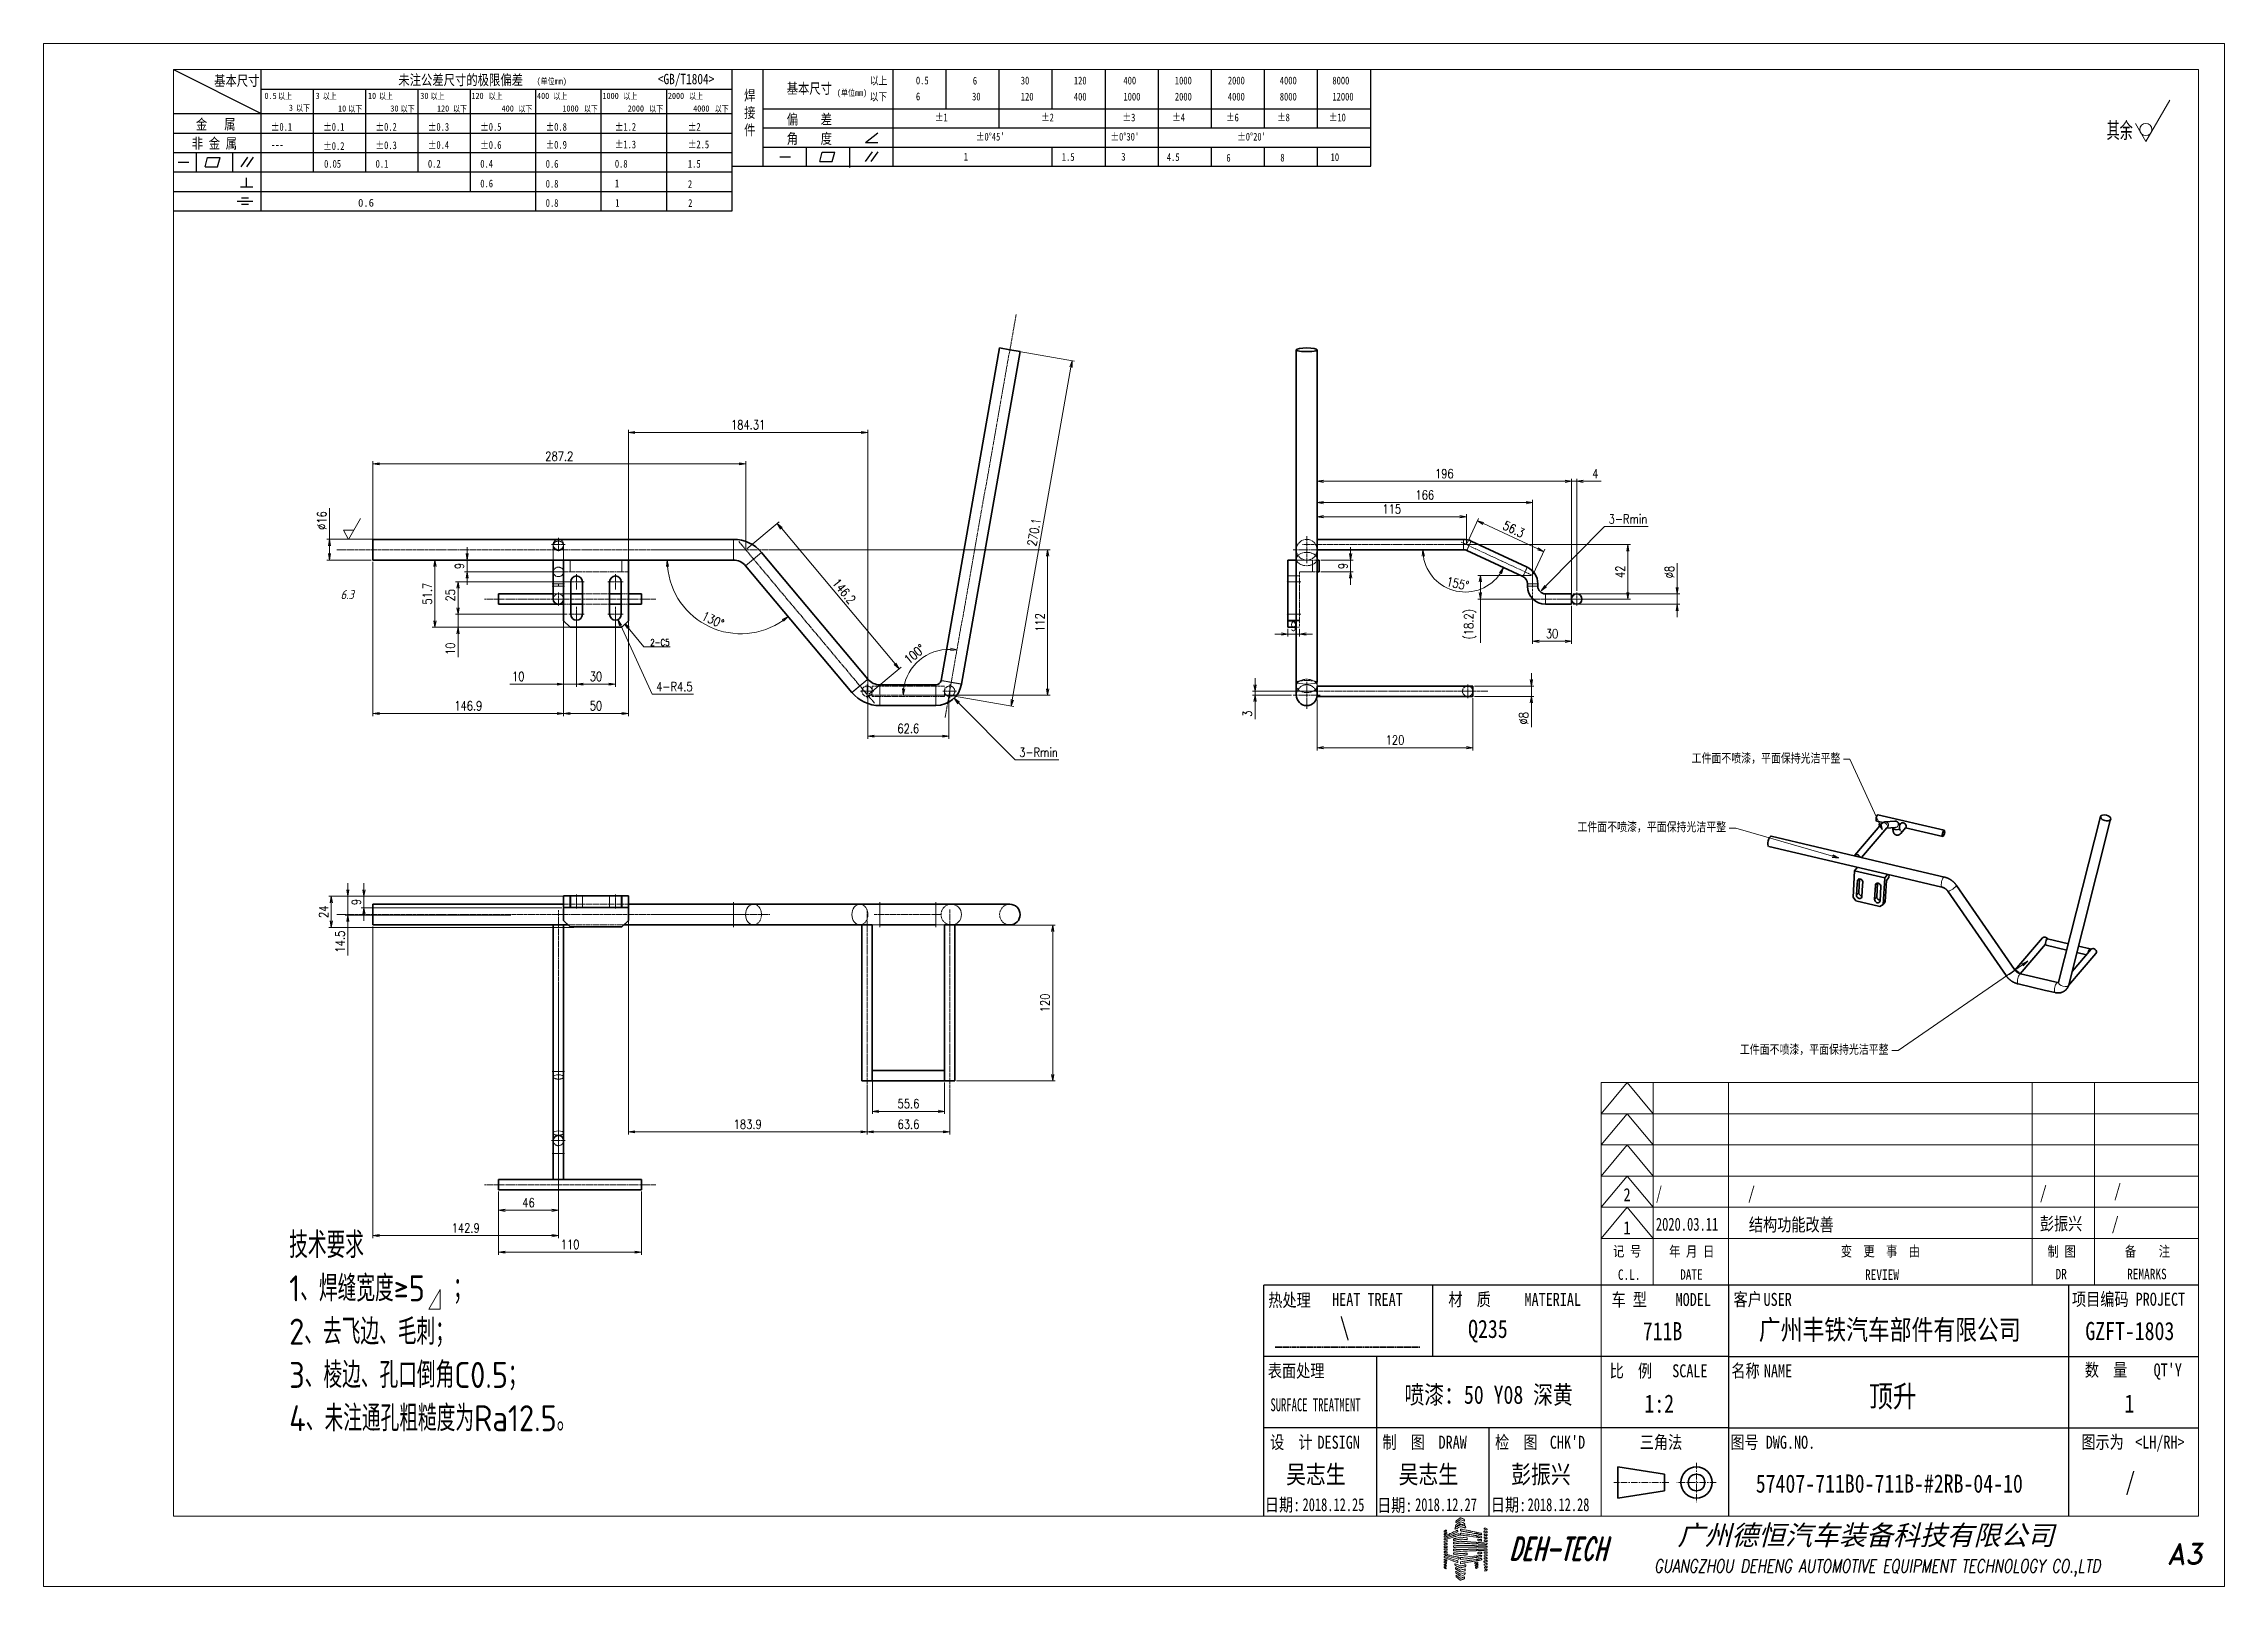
# Model space of a CAD drawing. Header units: millimetres. Extents: x 1333 to 106363, y -60675 to -5704.
# Drawn here: x 5374 to 7054, y -60675 to -59487 of the extents above; entities that cross this region are included whole.
import ezdxf
from ezdxf.enums import TextEntityAlignment as Align

# ---------------------------------------------------------------- set-up
doc = ezdxf.new("R2010")
doc.units = ezdxf.units.MM
doc.header["$LTSCALE"] = 0.5
for name, pattern in [('AM_ISO02W050x2', [3.75, 3, -0.75]), ('AM_ISO08W050x2', [9, 6, -0.75, 1.5, -0.75]), ('CENTER', [2, 1.25, -0.25, 0.25, -0.25]), ('DOT2', [0.125, 0, -0.125])]:
    doc.linetypes.add(name, pattern=pattern)
for name, color, linetype, lineweight in [('DIM', 3, 'Continuous', 13), ('中心线', 2, 'AM_ISO08W050x2', 18), ('图框', 7, 'Continuous', 18), ('标注线', 3, 'Continuous', 18), ('热处理', 7, 'Continuous', 20), ('粗实线', 7, 'Continuous', 35), ('粗虚线', 6, 'AM_ISO02W050x2', 35), ('虚线', 1, 'AM_ISO02W050x2', 18)]:
    doc.layers.add(name, color=color, linetype=linetype, lineweight=lineweight)
for name, color, linetype in [('图号', 7, 'Continuous'), ('图名', 7, 'Continuous'), ('图框文字', 7, 'Continuous'), ('数量', 7, 'Continuous'), ('材质', 7, 'Continuous'), ('表面处理', 7, 'Continuous'), ('车型', 7, 'Continuous')]:
    doc.layers.add(name, color=color, linetype=linetype)
doc.layers.add('打印', color=7, linetype='Continuous', lineweight=15, plot=False)
doc.layers.add('打印-禁用', color=7, linetype='Continuous', lineweight=15, plot=False)
doc.styles.add('DIM', font='romans.shx', dxfattribs={"width": 0.8, "bigfont": 'bigfont.shx'})
doc.styles.add('STYLE1', font='')
doc.styles.add('国标', font='simfang.ttf', dxfattribs={"width": 0.8})
doc.styles.add('机械长仿宋', font='gbenor.shx', dxfattribs={"height": 1, "bigfont": 'gbcbig.shx'})
doc.styles.add('标题字', font='romand.shx', dxfattribs={"oblique": 10, "bigfont": 'bigfont.shx'})
doc.styles.get('STYLE1').set_extended_font_data('SimSun')
doc.dimstyles.new('DEH 1-2', dxfattribs={"dimscale": 2, "dimtxt": 3.5, "dimasz": 2.5, "dimexe": 1, "dimexo": 0.625, "dimgap": 1.2, "dimtad": 1, "dimtoh": 1, "dimdsep": 46, "dimtxsty": 'DIM', "dimblk": 'OPEN', "dimcen": 0, "dimclrd": 8, "dimclre": 8, "dimclrt": 2, "dimazin": 2, "dimtfac": 0.5, "dimtmove": 0, "dimatfit": 3, "dimldrblk": 'OPEN', "dimfxl": 1, "dimtolj": 2, "dimlwd": 18, "dimlwe": 18, "dimarcsym": 0})
doc.dimstyles.new('DEH 1-2$0', dxfattribs={"dimscale": 2, "dimtxt": 3.5, "dimasz": 2.5, "dimexe": 1, "dimexo": 0.625, "dimgap": 1.2, "dimtad": 1, "dimdsep": 46, "dimtxsty": 'DIM', "dimblk": 'OPEN', "dimcen": 0, "dimclrd": 8, "dimclre": 8, "dimclrt": 2, "dimazin": 2, "dimtfac": 0.5, "dimtmove": 0, "dimatfit": 3, "dimldrblk": 'OPEN', "dimfxl": 1, "dimtolj": 2, "dimlwd": 13, "dimlwe": 13, "dimarcsym": 0})
doc.dimstyles.new('DEH 1-2$4', dxfattribs={"dimscale": 2, "dimtxt": 3.5, "dimasz": 2.5, "dimexe": 1, "dimexo": 0.625, "dimgap": 1.2, "dimtad": 1, "dimtoh": 1, "dimdsep": 46, "dimtxsty": 'DIM', "dimblk": 'OPEN', "dimcen": 0, "dimclrd": 8, "dimclre": 8, "dimclrt": 2, "dimazin": 2, "dimtfac": 0.5, "dimtofl": 0, "dimtmove": 0, "dimatfit": 3, "dimldrblk": 'OPEN', "dimfxl": 1, "dimtolj": 2, "dimlwd": 18, "dimlwe": 18, "dimarcsym": 0})
doc.dimstyles.new('DEH 1-2$7', dxfattribs={"dimscale": 2, "dimtxt": 3.5, "dimasz": 2.5, "dimexe": 1, "dimexo": 0.625, "dimgap": 1.2, "dimtad": 1, "dimdsep": 46, "dimtxsty": 'DIM', "dimblk": 'OPEN', "dimcen": 0, "dimclrd": 8, "dimclre": 8, "dimclrt": 2, "dimazin": 2, "dimtfac": 0.5, "dimtmove": 0, "dimatfit": 3, "dimldrblk": 'OPEN', "dimfxl": 1, "dimtolj": 2, "dimlwd": 13, "dimlwe": 13, "dimarcsym": 1})

msp = doc.modelspace()

# ---------------------------------------------------------------- texts
at = {"layer": 'DIM', "color": 2, "insert": (5841.683, -59950.489), "char_height": 5, "attachment_point": 7, "style": 'DIM'}
msp.add_mtext('\\A2;{\\Fromans,bigfont|c134;2-}C5', dxfattribs=at)
at = {"layer": '图号', "color": 3, "style": '国标', "width": 0.8}
msp.add_text('57407-711B0-711B-#2RB-04-10', height=14, dxfattribs=at).set_placement((6693.359, -60602.707))
at = {"layer": '图名', "color": 3, "style": '国标', "width": 0.8}
msp.add_text('顶升', height=16.8, dxfattribs=at).set_placement((6798.963, -60536.827), align=Align.CENTER)
at = {"layer": '图框文字', "color": 3, "style": '国标'}
for s, height, width, p in [('2', 10, 0.8, (6591.465, -60378.256)), ('/', 10, 0.705904, (6616.394, -60376.992)), ('/', 10, 0.8, (6687.335, -60376.992)), ('/', 10, 0.8, (6912.156, -60376.598)), ('/', 10, 0.8, (6969.335, -60375.114)), ('1', 10, 0.8, (6591.422, -60403.696)), ('2020.03.11', 10, 0.705904, (6616.394, -60400.992)), ('结构功能改善', 10, 0.8, (6688.023, -60401.332)), ('彭振兴', 10, 0.8, (6912.156, -60400.598)), ('/', 10, 0.8, (6967.481, -60400.554)), ('广州丰铁汽车部件有限公司', 15.4, 0.8, (6695.734, -60484.957)), ('GZFT-1803', 14, 0.8, (6947.223, -60485.241)), ('1:2', 14, 0.8, (6607.557, -60541.148)), ('吴志生', 14, 0.8, (6331.547, -60595.615)), ('吴志生', 14, 0.8, (6418.267, -60595.615)), ('彭振兴', 14, 0.8, (6504.907, -60595.615)), ('2018.12.25', 10, 0.7, (6344.207, -60616.961)), ('2018.12.27', 10, 0.7, (6430.927, -60616.961)), ('2018.12.28', 10, 0.7, (6517.567, -60616.961))]:
    msp.add_text(s, height=height, dxfattribs=dict(at, width=width)).set_placement(p)
at = {"layer": '图框文字', "color": 3, "style": '国标', "width": 0.8}
msp.add_text('/', height=14, dxfattribs=at).set_placement((6981.841, -60601.216), align=Align.CENTER)
at = {"layer": '数量', "color": 3, "style": '国标', "width": 0.8}
msp.add_text('1', height=14, dxfattribs=at).set_placement((6981.226, -60541.087), align=Align.CENTER)
at = {"layer": '材质', "color": 3, "style": '国标', "width": 0.8}
msp.add_text('Q235', height=14, dxfattribs=at).set_placement((6486.987, -60483.601), align=Align.CENTER)
at = {"layer": '标注线', "color": 2, "char_height": 7, "attachment_point": 9, "style": 'DIM'}
for insert in [(6758.493, -60041.507), (6670.531, -60094.419), (6795.648, -60265.826)]:
    msp.add_mtext('{\\fSimSun|b0|i0|c134|p2;工件面不喷漆，平面保持光洁平整}', dxfattribs=dict(at, insert=insert))
at = {"layer": '标注线', "color": 2, "insert": (5563.538, -60402.055), "char_height": 40, "width": 824.16379, "attachment_point": 1, "style": '机械长仿宋'}
msp.add_mtext('{\\H0.5x;技术要求\\H1.4x;\\P\\H0.7143x;1、\\A2;焊缝宽度≥5  ；\\P\\A0;2、去飞边、毛刺；\\P3、\\A2;棱边、\\A0;孔口倒角C0.5；\\P4、未注通孔粗糙度为Ra12.5。\\P\\C3; }', dxfattribs=at)
at = {"layer": '热处理', "color": 3, "style": '国标', "width": 0.8}
msp.add_text('\\', height=14, dxfattribs=at).set_placement((6376.673, -60482.096), align=Align.CENTER)
at = {"layer": '表面处理', "color": 3, "style": '国标', "width": 0.8}
msp.add_text('喷漆：50 Y08 深黄', height=14, dxfattribs=at).set_placement((6487.555, -60534.308), align=Align.CENTER)
at = {"layer": '车型', "color": 3, "style": '国标', "width": 0.8}
msp.add_text('711B', height=14, dxfattribs=at).set_placement((6621.532, -60485.357), align=Align.CENTER)

# ---------------------------------------------------------------- blocks, each defined once
blk = doc.blocks.new('GZDEH零件A3图框V01版')
at = {"lineweight": 5}
for p, q in [((3129.32, -1835.39), (3129.31, -1835.43)), ((3129.33, -1835.3), (3129.32, -1835.39)), ((3129.34, -1835.26), (3129.33, -1835.3)), ((3129.35, -1835.17), (3129.34, -1835.26)), ((3129.5, -1835.07), (3129.35, -1835.17)), ((3129.39, -1834.94), (3129.41, -1834.81)), ((3129.49, -1834.91), (3129.39, -1834.94)), ((3129.41, -1834.81), (3129.42, -1834.75)), ((3129.42, -1834.75), (3129.45, -1834.63)), ((3129.45, -1834.63), (3129.57, -1834.55)), ((3129.46, -1834.14), (3129.48, -1834.12)), ((3129.47, -1834.17), (3129.46, -1834.14)), ((3129.49, -1834.18), (3129.47, -1834.17)), ((3129.48, -1834.02), (3129.49, -1833.97)), ((3129.48, -1834.12), (3129.48, -1834.02)), ((3129.49, -1833.97), (3129.51, -1833.87)), ((3129.52, -1834.18), (3129.49, -1834.18)), ((3129.54, -1834.89), (3129.49, -1834.91)), ((3129.49, -1835.41), (3129.55, -1835.37)), ((3129.57, -1835.03), (3129.5, -1835.07)), ((3129.51, -1833.87), (3129.82, -1833.63)), ((3129.53, -1834.18), (3129.52, -1834.18)), ((3129.56, -1834.17), (3129.53, -1834.18)), ((3129.63, -1834.84), (3129.54, -1834.89)), ((3129.55, -1835.37), (3129.67, -1835.29)), ((3129.85, -1833.95), (3129.56, -1834.17)), ((3129.57, -1834.55), (3129.62, -1834.51)), ((3129.72, -1834.94), (3129.57, -1835.03)), ((3129.62, -1834.51), (3129.73, -1834.41)), ((3129.81, -1834.71), (3129.63, -1834.84)), ((3129.67, -1835.29), (3129.72, -1835.3)), ((3129.82, -1834.89), (3129.72, -1834.94)), ((3129.72, -1835.3), (3129.76, -1835.29)), ((3129.73, -1834.41), (3129.76, -1834.42)), ((3129.76, -1834.42), (3129.79, -1834.4)), ((3129.76, -1835.29), (3129.79, -1835.25)), ((3129.79, -1834.4), (3129.8, -1834.38)), ((3129.79, -1835.25), (3129.8, -1835.24)), ((3129.8, -1834.38), (3129.86, -1834.34)), ((3129.8, -1835.24), (3129.81, -1835.24)), ((3129.9, -1834.65), (3129.81, -1834.71)), ((3129.81, -1835.24), (3129.82, -1835.23)), ((3129.82, -1833.63), (3129.97, -1833.5)), ((3129.87, -1834.87), (3129.82, -1834.89)), ((3129.82, -1835.23), (3130.01, -1835.13)), ((3129.99, -1833.84), (3129.85, -1833.95)), ((3129.86, -1834.34), (3129.89, -1834.32)), ((3129.96, -1834.82), (3129.87, -1834.87)), ((3129.89, -1834.32), (3129.94, -1834.28)), ((3130.09, -1834.54), (3129.9, -1834.65)), ((3129.94, -1834.28), (3130.01, -1834.25)), ((3130.08, -1834.74), (3129.96, -1834.82)), ((3129.97, -1833.5), (3130.28, -1833.26)), ((3130.28, -1833.62), (3129.99, -1833.84)), ((3130.01, -1834.25), (3130.04, -1834.23)), ((3130.01, -1835.13), (3130.11, -1835.09)), ((3130.04, -1834.23), (3130.09, -1834.18)), ((3130.15, -1834.71), (3130.08, -1834.74)), ((3130.09, -1834.18), (3130.15, -1834.15)), ((3130.14, -1834.5), (3130.09, -1834.54)), ((3130.11, -1835.09), (3130.3, -1834.99)), ((3130.17, -1834.48), (3130.14, -1834.5)), ((3130.15, -1834.15), (3130.18, -1834.13)), ((3130.27, -1834.64), (3130.15, -1834.71)), ((3130.23, -1834.45), (3130.17, -1834.48)), ((3130.18, -1834.13), (3130.23, -1834.09)), ((3130.23, -1834.09), (3130.26, -1834.08)), ((3130.27, -1834.41), (3130.23, -1834.45)), ((3130.26, -1834.08), (3130.27, -1834.07)), ((3130.27, -1834.07), (3130.28, -1834.05)), ((3130.32, -1834.4), (3130.27, -1834.41)), ((3130.33, -1834.61), (3130.27, -1834.64)), ((3130.28, -1833.26), (3130.35, -1833.26)), ((3130.34, -1833.62), (3130.28, -1833.62)), ((3130.28, -1834.05), (3130.63, -1834.12)), ((3130.3, -1834.99), (3130.39, -1834.98)), ((3130.38, -1834.42), (3130.32, -1834.4)), ((3130.38, -1834.61), (3130.33, -1834.61)), ((3130.37, -1833.62), (3130.34, -1833.62)), ((3130.35, -1833.26), (3130.39, -1833.27)), ((3130.42, -1833.66), (3130.37, -1833.62)), ((3130.69, -1834.53), (3130.38, -1834.42)), ((3130.44, -1834.63), (3130.38, -1834.61)), ((3130.39, -1833.27), (3130.45, -1833.3)), ((3130.39, -1834.98), (3130.44, -1834.98)), ((3130.62, -1833.72), (3130.42, -1833.66)), ((3130.67, -1834.69), (3130.44, -1834.63)), ((3130.44, -1834.98), (3130.54, -1835)), ((3130.45, -1833.3), (3130.65, -1833.36)), ((3130.54, -1835), (3130.71, -1835.06)), ((3130.73, -1833.76), (3130.62, -1833.72)), ((3130.63, -1834.12), (3130.81, -1834.18)), ((3130.65, -1833.36), (3130.76, -1833.4)), ((3130.79, -1834.72), (3130.67, -1834.69)), ((3130.85, -1834.57), (3130.69, -1834.53)), ((3130.71, -1835.06), (3130.79, -1835.08)), ((3130.93, -1833.82), (3130.73, -1833.76)), ((3130.76, -1833.4), (3130.95, -1833.5)), ((3131.02, -1834.78), (3130.79, -1834.72)), ((3130.79, -1835.08), (3130.97, -1835.11)), ((3130.81, -1834.18), (3131.14, -1834.33)), ((3131.17, -1834.65), (3130.85, -1834.57)), ((3130.97, -1833.84), (3130.93, -1833.82)), ((3130.95, -1833.5), (3131, -1833.5)), ((3131, -1833.85), (3130.97, -1833.84)), ((3130.97, -1835.11), (3131.1, -1835.14)), ((3131, -1833.5), (3131.02, -1833.51)), ((3131.05, -1833.87), (3131, -1833.85)), ((3131.02, -1833.51), (3131.07, -1833.52)), ((3131.12, -1834.81), (3131.02, -1834.78)), ((3131.06, -1833.89), (3131.05, -1833.87)), ((3131.1, -1833.88), (3131.06, -1833.89)), ((3131.07, -1833.52), (3131.11, -1833.65)), ((3131.11, -1833.86), (3131.1, -1833.88)), ((3131.1, -1835.14), (3131.17, -1835.16)), ((3131.11, -1833.65), (3131.11, -1833.73)), ((3131.11, -1833.73), (3131.11, -1833.86)), ((3131.17, -1834.82), (3131.12, -1834.81)), ((3131.14, -1834.33), (3131.15, -1834.38)), ((3131.15, -1834.38), (3131.16, -1834.41)), ((3131.16, -1834.41), (3131.19, -1834.46)), ((3131.2, -1834.58), (3131.17, -1834.65)), ((3131.28, -1834.83), (3131.17, -1834.82)), ((3131.17, -1835.16), (3131.3, -1835.19)), ((3131.19, -1834.46), (3131.2, -1834.54)), ((3131.2, -1834.54), (3131.2, -1834.58)), ((3131.3, -1834.86), (3131.28, -1834.83)), ((3131.31, -1834.87), (3131.3, -1834.86)), ((3131.3, -1835.19), (3131.33, -1835.19)), ((3131.34, -1834.88), (3131.31, -1834.87)), ((3131.33, -1835.19), (3131.34, -1835.19)), ((3131.35, -1834.97), (3131.34, -1834.88)), ((3131.34, -1835.19), (3131.36, -1835.17)), ((3131.36, -1835.01), (3131.35, -1834.97)), ((3131.38, -1835.1), (3131.36, -1835.01)), ((3131.36, -1835.17), (3131.37, -1835.14)), ((3131.37, -1835.13), (3131.38, -1835.1)), ((3131.37, -1835.14), (3131.37, -1835.13)), ((3135, -1835.23), (3134.95, -1835.31)), ((3134.95, -1835.31), (3134.95, -1835.37)), ((3134.95, -1835.37), (3134.98, -1835.46)), ((3135.18, -1835.25), (3135, -1835.23)), ((3135.28, -1835.28), (3135.18, -1835.25)), ((3135.45, -1835.35), (3135.28, -1835.28)), ((3135.49, -1835.43), (3135.45, -1835.35)), ((3127.23, -1835.85), (3127.21, -1835.92)), ((3127.21, -1835.92), (3127.22, -1835.96)), ((3127.24, -1836.82), (3127.21, -1836.9)), ((3127.21, -1836.9), (3127.22, -1836.95)), ((3127.22, -1838.33), (3127.21, -1838.38)), ((3127.21, -1838.38), (3127.24, -1838.45)), ((3127.22, -1838.82), (3127.21, -1838.87)), ((3127.21, -1838.87), (3127.24, -1838.93)), ((3127.22, -1839.31), (3127.21, -1839.37)), ((3127.21, -1839.37), (3127.24, -1839.44)), ((3127.22, -1835.96), (3127.25, -1836.02)), ((3127.22, -1836.95), (3127.25, -1837.02)), ((3127.23, -1837.3), (3127.22, -1837.38)), ((3127.22, -1837.38), (3127.22, -1837.42)), ((3127.22, -1837.42), (3127.25, -1837.5)), ((3127.23, -1837.82), (3127.22, -1837.89)), ((3127.22, -1837.89), (3127.22, -1837.93)), ((3127.22, -1837.93), (3127.25, -1838)), ((3127.25, -1838.26), (3127.22, -1838.33)), ((3127.25, -1838.75), (3127.22, -1838.82)), ((3127.25, -1839.25), (3127.22, -1839.31)), ((3127.29, -1835.8), (3127.23, -1835.85)), ((3127.24, -1836.34), (3127.23, -1836.36)), ((3127.23, -1836.36), (3127.23, -1836.42)), ((3127.23, -1836.42), (3127.23, -1836.45)), ((3127.23, -1836.45), (3127.23, -1836.51)), ((3127.23, -1836.51), (3127.33, -1836.51)), ((3127.36, -1837.25), (3127.23, -1837.3)), ((3127.26, -1837.77), (3127.23, -1837.82)), ((3127.25, -1836.34), (3127.24, -1836.34)), ((3127.61, -1836.62), (3127.24, -1836.82)), ((3127.24, -1838.45), (3127.25, -1838.46)), ((3127.24, -1838.93), (3127.25, -1838.94)), ((3127.24, -1839.44), (3127.33, -1839.46)), ((3127.25, -1836.02), (3127.26, -1836.03)), ((3127.27, -1836.32), (3127.25, -1836.34)), ((3127.25, -1837.02), (3127.39, -1836.98)), ((3127.25, -1837.5), (3127.42, -1837.46)), ((3127.25, -1838), (3127.47, -1837.96)), ((3127.34, -1838.25), (3127.25, -1838.26)), ((3127.25, -1838.46), (3127.26, -1838.47)), ((3127.25, -1838.48), (3127.48, -1838.47)), ((3127.26, -1838.47), (3127.25, -1838.48)), ((3127.41, -1838.74), (3127.25, -1838.75)), ((3127.25, -1838.94), (3127.26, -1838.95)), ((3127.26, -1838.95), (3127.25, -1838.96)), ((3127.25, -1838.96), (3127.47, -1838.96)), ((3127.47, -1839.25), (3127.25, -1839.25)), ((3127.26, -1836.03), (3127.27, -1836.03)), ((3127.29, -1837.75), (3127.26, -1837.77)), ((3127.27, -1836.03), (3127.28, -1836.03)), ((3127.42, -1836.21), (3127.27, -1836.32)), ((3127.28, -1836.03), (3127.44, -1835.95)), ((3127.32, -1835.77), (3127.29, -1835.8)), ((3127.35, -1837.75), (3127.29, -1837.75)), ((3127.4, -1835.73), (3127.32, -1835.77)), ((3127.33, -1836.51), (3127.39, -1836.49)), ((3127.33, -1839.46), (3127.38, -1839.46)), ((3127.38, -1838.24), (3127.34, -1838.25)), ((3127.5, -1837.71), (3127.35, -1837.75)), ((3127.43, -1837.22), (3127.36, -1837.25)), ((3127.47, -1838.23), (3127.38, -1838.24)), ((3127.38, -1839.46), (3127.47, -1839.48)), ((3127.39, -1836.49), (3127.47, -1836.43)), ((3127.39, -1836.98), (3127.46, -1836.95)), ((3127.47, -1835.66), (3127.4, -1835.73)), ((3127.49, -1838.73), (3127.41, -1838.74)), ((3127.51, -1836.16), (3127.42, -1836.21)), ((3127.42, -1837.46), (3127.5, -1837.44)), ((3127.57, -1837.17), (3127.43, -1837.22)), ((3127.44, -1835.95), (3127.52, -1835.9)), ((3127.46, -1836.95), (3127.59, -1836.88)), ((3127.52, -1835.63), (3127.47, -1835.65)), ((3127.47, -1836.43), (3127.57, -1836.39)), ((3127.47, -1837.96), (3127.58, -1837.94)), ((3127.6, -1838.19), (3127.47, -1838.23)), ((3127.47, -1838.96), (3127.58, -1838.96)), ((3127.57, -1839.25), (3127.47, -1839.25)), ((3127.47, -1839.48), (3127.58, -1839.48)), ((3127.48, -1838.47), (3127.59, -1838.46)), ((3127.65, -1838.72), (3127.49, -1838.73)), ((3127.5, -1837.44), (3127.66, -1837.39)), ((3127.58, -1837.69), (3127.5, -1837.71)), ((3127.69, -1836.08), (3127.51, -1836.16)), ((3127.61, -1835.62), (3127.52, -1835.63)), ((3127.52, -1835.9), (3127.66, -1835.78)), ((3127.57, -1836.39), (3127.63, -1836.36)), ((3127.68, -1837.13), (3127.57, -1837.17)), ((3127.78, -1839.25), (3127.57, -1839.25)), ((3127.73, -1837.65), (3127.58, -1837.69)), ((3127.58, -1837.94), (3127.78, -1837.87)), ((3127.58, -1838.96), (3127.81, -1838.96)), ((3127.58, -1839.48), (3127.63, -1839.48)), ((3127.59, -1836.88), (3127.69, -1836.85)), ((3127.59, -1838.46), (3127.81, -1838.41)), ((3127.67, -1838.19), (3127.6, -1838.19)), ((3127.67, -1835.66), (3127.61, -1835.62)), ((3127.8, -1836.53), (3127.61, -1836.62)), ((3127.63, -1836.36), (3127.71, -1836.29)), ((3127.63, -1839.48), (3127.73, -1839.48)), ((3127.7, -1838.72), (3127.65, -1838.72)), ((3127.66, -1835.78), (3127.68, -1835.72)), ((3127.66, -1837.39), (3127.78, -1837.35)), ((3127.68, -1835.72), (3127.67, -1835.67)), ((3127.81, -1838.19), (3127.67, -1838.19)), ((3127.74, -1837.11), (3127.68, -1837.13)), ((3127.72, -1836.16), (3127.69, -1836.08)), ((3127.69, -1836.85), (3127.74, -1836.83)), ((3127.73, -1838.72), (3127.7, -1838.72)), ((3127.71, -1836.29), (3127.72, -1836.2)), ((3127.72, -1836.2), (3127.72, -1836.16)), ((3127.75, -1837.63), (3127.73, -1837.65)), ((3127.78, -1838.73), (3127.73, -1838.72)), ((3127.73, -1839.48), (3127.73, -1839.49)), ((3127.73, -1839.49), (3127.73, -1839.5)), ((3127.73, -1839.5), (3127.73, -1839.51)), ((3127.73, -1839.51), (3127.76, -1839.51)), ((3127.74, -1836.83), (3127.83, -1836.79)), ((3127.85, -1837.08), (3127.74, -1837.11)), ((3127.78, -1837.64), (3127.75, -1837.63)), ((3127.76, -1839.51), (3127.78, -1839.51)), ((3127.78, -1837.35), (3127.83, -1837.33)), ((3127.79, -1837.66), (3127.78, -1837.64)), ((3127.78, -1837.87), (3127.82, -1837.8)), ((3127.81, -1838.79), (3127.78, -1838.73)), ((3127.81, -1839.34), (3127.78, -1839.25)), ((3127.78, -1839.51), (3127.81, -1839.48)), ((3127.82, -1837.74), (3127.79, -1837.66)), ((3128.19, -1836.38), (3127.8, -1836.53)), ((3127.81, -1838.28), (3127.81, -1838.19)), ((3127.81, -1838.32), (3127.81, -1838.28)), ((3127.81, -1838.41), (3127.81, -1838.32)), ((3127.81, -1838.82), (3127.81, -1838.79)), ((3127.82, -1838.89), (3127.81, -1838.82)), ((3127.81, -1838.91), (3127.82, -1838.89)), ((3127.81, -1838.93), (3127.81, -1838.91)), ((3127.81, -1838.96), (3127.81, -1838.93)), ((3127.82, -1839.39), (3127.81, -1839.34)), ((3127.81, -1839.48), (3127.82, -1839.39)), ((3127.82, -1837.8), (3127.82, -1837.74)), ((3127.83, -1836.79), (3127.95, -1836.75)), ((3127.83, -1837.33), (3127.95, -1837.29)), ((3127.87, -1837.07), (3127.85, -1837.08)), ((3127.88, -1837.06), (3127.87, -1837.07)), ((3127.9, -1837.05), (3127.88, -1837.06)), ((3128.05, -1837), (3127.9, -1837.05)), ((3127.95, -1836.75), (3128.01, -1836.72)), ((3127.95, -1837.29), (3128.36, -1837.17)), ((3128.01, -1836.72), (3128.12, -1836.66)), ((3128.12, -1836.98), (3128.05, -1837)), ((3128.12, -1836.66), (3128.17, -1836.66)), ((3128.26, -1836.93), (3128.12, -1836.98)), ((3128.17, -1836.66), (3128.2, -1836.65)), ((3128.28, -1836.33), (3128.19, -1836.38)), ((3128.2, -1836.65), (3128.24, -1836.62)), ((3128.24, -1836.62), (3128.5, -1836.52)), ((3128.28, -1836.92), (3128.26, -1836.93)), ((3128.33, -1836.31), (3128.28, -1836.33)), ((3128.29, -1836.92), (3128.28, -1836.92)), ((3128.31, -1836.91), (3128.29, -1836.92)), ((3128.48, -1836.85), (3128.31, -1836.91)), ((3128.43, -1836.26), (3128.33, -1836.31)), ((3128.36, -1837.17), (3128.57, -1837.1)), ((3128.84, -1836.08), (3128.43, -1836.26)), ((3128.57, -1836.82), (3128.48, -1836.85)), ((3128.5, -1836.52), (3128.63, -1836.46)), ((3128.74, -1836.76), (3128.57, -1836.82)), ((3128.57, -1837.1), (3128.98, -1836.98)), ((3128.63, -1836.46), (3128.88, -1836.36)), ((3128.76, -1836.75), (3128.74, -1836.76)), ((3128.77, -1836.75), (3128.76, -1836.75)), ((3128.79, -1836.74), (3128.77, -1836.75)), ((3128.9, -1836.7), (3128.79, -1836.74)), ((3129.05, -1835.99), (3128.84, -1836.08)), ((3128.88, -1836.36), (3129.01, -1836.32)), ((3128.96, -1836.68), (3128.9, -1836.7)), ((3129.08, -1836.64), (3128.96, -1836.68)), ((3128.98, -1836.98), (3129.09, -1836.94)), ((3129.01, -1839.4), (3129, -1839.47)), ((3129, -1839.47), (3129.04, -1839.56)), ((3129.01, -1836.32), (3129.06, -1836.29)), ((3129.05, -1839.32), (3129.01, -1839.4)), ((3129.05, -1837.33), (3129.02, -1837.42)), ((3129.02, -1837.42), (3129.02, -1837.47)), ((3129.02, -1837.47), (3129.04, -1837.57)), ((3129.05, -1838), (3129.02, -1838.09)), ((3129.02, -1838.09), (3129.02, -1838.15)), ((3129.02, -1838.15), (3129.04, -1838.24)), ((3129.05, -1838.65), (3129.02, -1838.74)), ((3129.02, -1838.74), (3129.02, -1838.79)), ((3129.02, -1838.79), (3129.04, -1838.89)), ((3129.04, -1837.57), (3129.05, -1837.58)), ((3129.04, -1838.24), (3129.06, -1838.26)), ((3129.04, -1838.89), (3129.06, -1838.91)), ((3129.04, -1839.56), (3129.05, -1839.57)), ((3129.46, -1835.81), (3129.05, -1835.99)), ((3129.13, -1837.3), (3129.05, -1837.33)), ((3129.05, -1837.58), (3129.06, -1837.6)), ((3129.06, -1837.6), (3129.05, -1837.62)), ((3129.05, -1837.62), (3129.08, -1837.61)), ((3129.09, -1837.97), (3129.05, -1838)), ((3129.13, -1838.64), (3129.05, -1838.65)), ((3129.24, -1839.32), (3129.05, -1839.32)), ((3129.05, -1839.57), (3129.06, -1839.59)), ((3129.06, -1839.59), (3129.05, -1839.6)), ((3129.05, -1839.6), (3129.07, -1839.59)), ((3129.06, -1836.29), (3129.17, -1836.23)), ((3129.06, -1838.26), (3129.07, -1838.27)), ((3129.06, -1838.91), (3129.06, -1838.93)), ((3129.06, -1838.93), (3129.08, -1838.96)), ((3129.07, -1838.27), (3129.09, -1838.29)), ((3129.07, -1839.59), (3129.1, -1839.61)), ((3129.09, -1836.63), (3129.08, -1836.64)), ((3129.08, -1837.61), (3129.1, -1837.61)), ((3129.08, -1838.96), (3129.18, -1838.96)), ((3129.1, -1836.63), (3129.09, -1836.63)), ((3129.09, -1836.94), (3129.15, -1836.92)), ((3129.12, -1837.96), (3129.09, -1837.97)), ((3129.09, -1838.27), (3129.11, -1838.26)), ((3129.09, -1838.29), (3129.09, -1838.27)), ((3129.12, -1836.62), (3129.1, -1836.63)), ((3129.1, -1837.61), (3129.12, -1837.6)), ((3129.11, -1838.26), (3129.12, -1838.27)), ((3129.24, -1836.58), (3129.12, -1836.62)), ((3129.12, -1837.6), (3129.22, -1837.58)), ((3129.17, -1837.96), (3129.12, -1837.96)), ((3129.12, -1838.27), (3129.3, -1838.26)), ((3129.16, -1837.28), (3129.13, -1837.3)), ((3129.17, -1838.64), (3129.13, -1838.64)), ((3129.15, -1836.92), (3129.27, -1836.88)), ((3129.24, -1837.27), (3129.16, -1837.28)), ((3129.17, -1836.23), (3129.22, -1836.23)), ((3129.29, -1837.94), (3129.17, -1837.96)), ((3129.24, -1838.63), (3129.17, -1838.64)), ((3129.18, -1838.96), (3129.23, -1838.96)), ((3129.22, -1836.23), (3129.25, -1836.22)), ((3129.22, -1837.58), (3129.27, -1837.57)), ((3129.23, -1838.96), (3129.34, -1838.96)), ((3129.3, -1836.56), (3129.24, -1836.58)), ((3129.31, -1837.23), (3129.24, -1837.27)), ((3129.59, -1838.61), (3129.24, -1838.63)), ((3129.34, -1839.32), (3129.24, -1839.32)), ((3129.25, -1836.22), (3129.29, -1836.19)), ((3129.27, -1836.88), (3129.4, -1836.85)), ((3129.27, -1837.57), (3129.36, -1837.56)), ((3129.29, -1836.19), (3129.52, -1836.1)), ((3129.34, -1837.93), (3129.29, -1837.94)), ((3129.41, -1836.52), (3129.3, -1836.56)), ((3129.3, -1838.26), (3129.38, -1838.25)), ((3129.31, -1835.43), (3129.32, -1835.45)), ((3129.36, -1837.23), (3129.31, -1837.23)), ((3129.32, -1835.45), (3129.35, -1835.48)), ((3129.46, -1837.91), (3129.34, -1837.93)), ((3129.34, -1838.94), (3129.34, -1838.93)), ((3129.34, -1838.93), (3131, -1838.93)), ((3129.34, -1838.95), (3129.34, -1838.94)), ((3129.34, -1838.96), (3129.34, -1838.95)), ((3129.53, -1839.32), (3129.34, -1839.32)), ((3129.35, -1835.48), (3129.49, -1835.41)), ((3129.44, -1837.23), (3129.36, -1837.23)), ((3129.36, -1837.56), (3129.4, -1837.55)), ((3129.38, -1838.25), (3129.56, -1838.23)), ((3129.4, -1836.85), (3129.47, -1836.83)), ((3129.4, -1837.55), (3129.42, -1837.54)), ((3129.43, -1836.52), (3129.41, -1836.52)), ((3129.42, -1837.54), (3129.46, -1837.53)), ((3129.44, -1836.51), (3129.43, -1836.52)), ((3129.46, -1836.5), (3129.44, -1836.51)), ((3129.5, -1837.2), (3129.44, -1837.23)), ((3129.56, -1835.76), (3129.46, -1835.81)), ((3129.63, -1836.44), (3129.46, -1836.5)), ((3129.46, -1837.53), (3129.6, -1837.5)), ((3129.53, -1837.91), (3129.46, -1837.91)), ((3129.47, -1836.83), (3129.6, -1836.79)), ((3129.53, -1837.18), (3129.5, -1837.2)), ((3129.52, -1836.1), (3129.64, -1836.05)), ((3129.6, -1837.17), (3129.53, -1837.18)), ((3129.56, -1837.91), (3129.53, -1837.91)), ((3129.53, -1839.33), (3129.53, -1839.32)), ((3129.53, -1839.34), (3129.53, -1839.33)), ((3129.53, -1839.33), (3129.53, -1839.33)), ((3129.75, -1839.34), (3129.53, -1839.34)), ((3129.6, -1835.73), (3129.56, -1835.76)), ((3129.63, -1837.89), (3129.56, -1837.91)), ((3129.56, -1838.23), (3129.6, -1838.22)), ((3129.76, -1838.61), (3129.59, -1838.61)), ((3129.7, -1835.69), (3129.6, -1835.73)), ((3129.6, -1836.79), (3129.75, -1836.74)), ((3129.87, -1837.1), (3129.6, -1837.17)), ((3129.6, -1837.5), (3129.67, -1837.49)), ((3129.6, -1838.22), (3129.62, -1838.22)), ((3129.62, -1838.22), (3129.66, -1838.21)), ((3129.72, -1836.41), (3129.63, -1836.44)), ((3129.75, -1837.86), (3129.63, -1837.89)), ((3129.64, -1836.05), (3129.87, -1835.95)), ((3129.66, -1838.21), (3129.72, -1838.21)), ((3129.67, -1837.49), (3129.82, -1837.46)), ((3129.73, -1835.67), (3129.7, -1835.69)), ((3129.89, -1836.36), (3129.72, -1836.41)), ((3129.72, -1838.21), (3129.74, -1838.21)), ((3129.76, -1835.67), (3129.73, -1835.67)), ((3129.74, -1838.21), (3129.79, -1838.21)), ((3129.75, -1836.74), (3129.82, -1836.72)), ((3129.81, -1837.85), (3129.75, -1837.86)), ((3129.86, -1839.34), (3129.75, -1839.34)), ((3129.79, -1835.67), (3129.76, -1835.67)), ((3130.11, -1838.59), (3129.76, -1838.61)), ((3129.82, -1835.76), (3129.79, -1835.67)), ((3129.79, -1838.21), (3129.87, -1838.2)), ((3129.94, -1837.85), (3129.81, -1837.85)), ((3129.84, -1835.81), (3129.82, -1835.76)), ((3129.82, -1836.72), (3129.96, -1836.67)), ((3129.82, -1837.46), (3129.86, -1837.45)), ((3129.88, -1835.89), (3129.84, -1835.81)), ((3129.86, -1837.45), (3129.88, -1837.45)), ((3130.08, -1839.34), (3129.86, -1839.34)), ((3129.87, -1835.95), (3129.88, -1835.93)), ((3130.01, -1837.07), (3129.87, -1837.1)), ((3129.87, -1838.2), (3129.91, -1838.19)), ((3129.88, -1835.91), (3129.88, -1835.89)), ((3129.88, -1835.93), (3129.88, -1835.91)), ((3129.88, -1837.45), (3129.91, -1837.44)), ((3129.94, -1836.33), (3129.89, -1836.36)), ((3129.91, -1837.44), (3130.06, -1837.41)), ((3129.91, -1838.19), (3129.99, -1838.17)), ((3129.98, -1836.32), (3129.94, -1836.33)), ((3130.06, -1837.83), (3129.94, -1837.85)), ((3129.96, -1836.67), (3130.03, -1836.66)), ((3130.03, -1836.32), (3129.98, -1836.32)), ((3129.99, -1838.17), (3130.08, -1838.17)), ((3130.27, -1837), (3130.01, -1837.07)), ((3130.1, -1836.42), (3130.03, -1836.32)), ((3130.03, -1836.66), (3130.07, -1836.65)), ((3130.06, -1837.41), (3130.13, -1837.39)), ((3130.13, -1837.81), (3130.06, -1837.83)), ((3130.07, -1836.65), (3130.12, -1836.61)), ((3130.08, -1838.17), (3130.13, -1838.17)), ((3130.08, -1839.35), (3130.08, -1839.34)), ((3130.08, -1839.36), (3130.08, -1839.35)), ((3130.43, -1839.36), (3130.08, -1839.36)), ((3130.08, -1839.36), (3130.08, -1839.36)), ((3130.12, -1836.49), (3130.1, -1836.42)), ((3130.19, -1838.58), (3130.11, -1838.59)), ((3130.12, -1836.61), (3130.12, -1836.49)), ((3130.13, -1837.39), (3130.27, -1837.36)), ((3130.25, -1837.78), (3130.13, -1837.81)), ((3130.13, -1838.17), (3130.23, -1838.17)), ((3130.24, -1838.58), (3130.19, -1838.58)), ((3130.23, -1838.15), (3130.23, -1838.14)), ((3130.23, -1838.14), (3130.4, -1838.14)), ((3130.23, -1838.16), (3130.23, -1838.15)), ((3130.23, -1838.17), (3130.23, -1838.16)), ((3130.32, -1838.57), (3130.24, -1838.58)), ((3130.38, -1837.78), (3130.25, -1837.78)), ((3130.32, -1837), (3130.27, -1837)), ((3130.27, -1837.36), (3130.3, -1837.36)), ((3130.3, -1837.36), (3130.31, -1837.36)), ((3130.31, -1837.36), (3130.33, -1837.35)), ((3130.34, -1837), (3130.32, -1837)), ((3130.58, -1838.57), (3130.32, -1838.57)), ((3130.33, -1837.35), (3130.35, -1837.35)), ((3130.38, -1836.99), (3130.34, -1837)), ((3130.36, -1835.44), (3130.35, -1835.43)), ((3130.35, -1835.43), (3130.35, -1835.56)), ((3130.35, -1835.56), (3130.35, -1835.62)), ((3130.35, -1835.62), (3130.35, -1835.75)), ((3130.35, -1835.75), (3130.49, -1835.8)), ((3130.38, -1836.21), (3130.35, -1836.23)), ((3130.35, -1836.23), (3130.35, -1836.35)), ((3130.35, -1836.35), (3130.35, -1836.41)), ((3130.35, -1836.41), (3130.35, -1836.54)), ((3130.35, -1836.54), (3130.43, -1836.58)), ((3130.35, -1837.35), (3130.36, -1837.35)), ((3130.37, -1835.42), (3130.36, -1835.43)), ((3130.36, -1835.43), (3130.36, -1835.44)), ((3130.36, -1837.35), (3130.38, -1837.35)), ((3130.68, -1835.46), (3130.37, -1835.42)), ((3130.4, -1836.21), (3130.38, -1836.21)), ((3130.86, -1837.04), (3130.38, -1836.99)), ((3130.38, -1837.35), (3130.43, -1837.36)), ((3130.45, -1837.78), (3130.38, -1837.78)), ((3130.43, -1836.2), (3130.4, -1836.21)), ((3130.4, -1838.14), (3130.48, -1838.14)), ((3130.5, -1836.22), (3130.43, -1836.2)), ((3130.43, -1836.58), (3130.48, -1836.59)), ((3130.43, -1837.36), (3130.46, -1837.36)), ((3130.6, -1839.36), (3130.43, -1839.36)), ((3130.59, -1837.78), (3130.45, -1837.78)), ((3130.46, -1837.36), (3130.51, -1837.36)), ((3130.48, -1836.59), (3130.57, -1836.58)), ((3130.48, -1838.14), (3130.66, -1838.14)), ((3130.49, -1835.8), (3130.57, -1835.82)), ((3130.54, -1836.22), (3130.5, -1836.22)), ((3130.51, -1837.36), (3130.72, -1837.38)), ((3130.61, -1836.24), (3130.54, -1836.22)), ((3130.57, -1835.82), (3130.73, -1835.83)), ((3130.57, -1836.58), (3130.61, -1836.59)), ((3130.71, -1838.57), (3130.58, -1838.57)), ((3130.59, -1837.79), (3130.59, -1837.78)), ((3130.59, -1837.8), (3130.59, -1837.79)), ((3130.59, -1837.81), (3130.59, -1837.8)), ((3130.73, -1837.81), (3130.59, -1837.81)), ((3130.95, -1839.36), (3130.6, -1839.36)), ((3130.97, -1836.29), (3130.61, -1836.24)), ((3130.61, -1836.59), (3130.62, -1836.59)), ((3130.62, -1836.59), (3130.66, -1836.6)), ((3130.66, -1836.6), (3130.86, -1836.63)), ((3130.66, -1838.14), (3130.66, -1838.15)), ((3130.66, -1838.15), (3130.66, -1838.16)), ((3130.66, -1838.16), (3130.66, -1838.17)), ((3130.66, -1838.17), (3130.85, -1838.17)), ((3130.84, -1835.49), (3130.68, -1835.46)), ((3130.97, -1838.57), (3130.71, -1838.57)), ((3130.72, -1837.38), (3130.83, -1837.39)), ((3130.73, -1835.83), (3130.83, -1835.85)), ((3130.8, -1837.81), (3130.73, -1837.81)), ((3130.95, -1837.81), (3130.8, -1837.81)), ((3130.83, -1835.85), (3130.87, -1835.86)), ((3130.83, -1837.39), (3131.04, -1837.41)), ((3131.14, -1835.57), (3130.84, -1835.49)), ((3130.85, -1838.17), (3130.95, -1838.17)), ((3130.86, -1836.63), (3130.96, -1836.64)), ((3131.09, -1837.07), (3130.86, -1837.04)), ((3130.87, -1835.86), (3130.97, -1835.88)), ((3130.95, -1837.82), (3130.95, -1837.81)), ((3130.95, -1837.83), (3130.95, -1837.82)), ((3130.95, -1837.82), (3130.95, -1837.82)), ((3131.08, -1837.83), (3130.95, -1837.83)), ((3130.95, -1838.17), (3131.14, -1838.17)), ((3131.31, -1839.34), (3130.95, -1839.34)), ((3130.95, -1839.34), (3130.95, -1839.35)), ((3130.95, -1839.35), (3130.95, -1839.36)), ((3130.95, -1839.36), (3130.95, -1839.36)), ((3130.96, -1836.64), (3131.16, -1836.67)), ((3130.97, -1835.88), (3131.03, -1835.89)), ((3131.16, -1836.32), (3130.97, -1836.29)), ((3130.97, -1838.58), (3130.97, -1838.57)), ((3130.97, -1838.59), (3130.97, -1838.58)), ((3130.97, -1838.6), (3130.97, -1838.59)), ((3131.37, -1838.6), (3130.97, -1838.6)), ((3131, -1838.93), (3131.83, -1838.93)), ((3131.03, -1835.89), (3131.06, -1835.89)), ((3131.04, -1837.41), (3131.09, -1837.42)), ((3131.06, -1835.89), (3131.11, -1835.9)), ((3131.15, -1837.83), (3131.08, -1837.83)), ((3131.57, -1837.12), (3131.09, -1837.07)), ((3131.09, -1837.42), (3131.12, -1837.42)), ((3131.11, -1835.9), (3131.26, -1835.93)), ((3131.12, -1837.42), (3131.17, -1837.42)), ((3131.47, -1835.63), (3131.14, -1835.57)), ((3131.14, -1838.17), (3131.14, -1838.18)), ((3131.14, -1838.18), (3131.14, -1838.18)), ((3131.14, -1838.18), (3131.14, -1838.19)), ((3131.14, -1838.19), (3131.34, -1838.19)), ((3131.28, -1837.83), (3131.15, -1837.83)), ((3131.52, -1836.38), (3131.16, -1836.32)), ((3131.16, -1836.67), (3131.43, -1836.7)), ((3131.17, -1837.42), (3131.22, -1837.42)), ((3131.22, -1837.42), (3131.24, -1837.42)), ((3131.24, -1837.42), (3131.28, -1837.42)), ((3131.26, -1835.93), (3131.33, -1835.94)), ((3131.28, -1837.42), (3131.28, -1837.43)), ((3131.28, -1837.43), (3131.28, -1837.44)), ((3131.28, -1837.44), (3131.28, -1837.45)), ((3131.28, -1837.45), (3131.39, -1837.45)), ((3131.28, -1837.84), (3131.28, -1837.83)), ((3131.28, -1837.85), (3131.28, -1837.84)), ((3131.43, -1837.85), (3131.28, -1837.85)), ((3131.28, -1837.85), (3131.28, -1837.85)), ((3131.49, -1839.34), (3131.31, -1839.34)), ((3131.33, -1835.94), (3131.47, -1835.97)), ((3131.34, -1838.19), (3131.44, -1838.19)), ((3131.57, -1838.6), (3131.37, -1838.6)), ((3131.39, -1837.45), (3131.44, -1837.45)), ((3131.43, -1836.7), (3131.56, -1836.72)), ((3131.51, -1837.85), (3131.43, -1837.85)), ((3131.44, -1837.45), (3131.54, -1837.45)), ((3131.44, -1838.19), (3131.64, -1838.19)), ((3131.64, -1835.67), (3131.47, -1835.63)), ((3131.47, -1835.97), (3131.53, -1835.98)), ((3131.86, -1839.34), (3131.49, -1839.34)), ((3131.66, -1837.85), (3131.51, -1837.85)), ((3131.69, -1836.41), (3131.52, -1836.38)), ((3131.53, -1835.98), (3131.56, -1835.99)), ((3131.54, -1837.45), (3131.56, -1837.48)), ((3131.56, -1835.99), (3131.62, -1836)), ((3131.56, -1836.72), (3131.83, -1836.76)), ((3131.56, -1837.48), (3131.61, -1837.49)), ((3131.6, -1837.12), (3131.57, -1837.12)), ((3131.98, -1838.6), (3131.57, -1838.6)), ((3131.61, -1837.12), (3131.6, -1837.12)), ((3131.64, -1837.14), (3131.61, -1837.12)), ((3131.61, -1837.49), (3131.64, -1837.46)), ((3131.62, -1836), (3131.71, -1836.02)), ((3131.98, -1835.73), (3131.64, -1835.67)), ((3131.64, -1837.15), (3131.64, -1837.14)), ((3131.65, -1837.16), (3131.64, -1837.15)), ((3131.64, -1837.46), (3131.65, -1837.45)), ((3131.64, -1838.19), (3131.64, -1838.2)), ((3131.64, -1838.2), (3131.64, -1838.2)), ((3131.64, -1838.2), (3131.64, -1838.21)), ((3131.64, -1838.21), (3131.75, -1838.21)), ((3131.66, -1837.16), (3131.65, -1837.16)), ((3131.65, -1837.45), (3131.65, -1837.45)), ((3131.65, -1837.45), (3131.66, -1837.45)), ((3131.66, -1837.27), (3131.66, -1837.16)), ((3131.66, -1837.33), (3131.66, -1837.27)), ((3131.66, -1837.45), (3131.66, -1837.33)), ((3131.66, -1837.86), (3131.66, -1837.85)), ((3131.66, -1837.87), (3131.66, -1837.86)), ((3131.66, -1837.88), (3131.66, -1837.87)), ((3131.8, -1837.88), (3131.66, -1837.88)), ((3131.78, -1836.42), (3131.69, -1836.41)), ((3131.71, -1836.02), (3131.76, -1836.03)), ((3131.75, -1838.21), (3131.81, -1838.21)), ((3131.76, -1836.03), (3131.86, -1836.05)), ((3131.95, -1836.45), (3131.78, -1836.42)), ((3131.87, -1837.88), (3131.8, -1837.88)), ((3131.81, -1838.21), (3131.92, -1838.21)), ((3131.83, -1836.76), (3131.98, -1836.79)), ((3131.83, -1838.93), (3133.49, -1838.93)), ((3131.86, -1836.05), (3131.91, -1836.05)), ((3132.24, -1839.32), (3131.86, -1839.32)), ((3131.86, -1839.32), (3131.86, -1839.33)), ((3131.86, -1839.33), (3131.86, -1839.33)), ((3131.86, -1839.33), (3131.86, -1839.34)), ((3132, -1837.88), (3131.87, -1837.88)), ((3131.91, -1836.05), (3131.94, -1836.06)), ((3131.92, -1838.21), (3132.02, -1838.22)), ((3131.94, -1836.06), (3132, -1836.07)), ((3132.02, -1836.46), (3131.95, -1836.45)), ((3132.01, -1835.74), (3131.98, -1835.73)), ((3131.98, -1836.79), (3132.05, -1836.8)), ((3131.98, -1838.61), (3131.98, -1838.6)), ((3131.98, -1838.62), (3131.98, -1838.61)), ((3131.98, -1838.61), (3131.98, -1838.61)), ((3132.42, -1838.62), (3131.98, -1838.62)), ((3132, -1836.07), (3132.1, -1836.09)), ((3132, -1837.89), (3132, -1837.88)), ((3132, -1837.9), (3132, -1837.89)), ((3132, -1837.89), (3132, -1837.89)), ((3132.14, -1837.9), (3132, -1837.9)), ((3132.03, -1835.75), (3132.01, -1835.74)), ((3132.05, -1836.47), (3132.02, -1836.46)), ((3132.02, -1838.22), (3132.07, -1838.22)), ((3132.07, -1835.76), (3132.03, -1835.75)), ((3132.12, -1836.48), (3132.05, -1836.47)), ((3132.05, -1836.8), (3132.19, -1836.81)), ((3132.17, -1835.78), (3132.07, -1835.76)), ((3132.07, -1838.22), (3132.17, -1838.23)), ((3132.1, -1836.09), (3132.14, -1836.1)), ((3132.41, -1836.52), (3132.12, -1836.48)), ((3132.14, -1836.1), (3132.24, -1836.12)), ((3132.22, -1837.9), (3132.14, -1837.9)), ((3132.22, -1835.79), (3132.17, -1835.78)), ((3132.17, -1838.23), (3132.57, -1838.25)), ((3132.19, -1836.81), (3132.66, -1836.88)), ((3132.31, -1835.81), (3132.22, -1835.79)), ((3132.36, -1837.9), (3132.22, -1837.9)), ((3132.24, -1836.12), (3132.56, -1836.18)), ((3132.43, -1839.32), (3132.24, -1839.32)), ((3132.35, -1835.82), (3132.31, -1835.81)), ((3132.37, -1835.82), (3132.35, -1835.82)), ((3132.36, -1837.91), (3132.36, -1837.9)), ((3132.36, -1837.92), (3132.36, -1837.91)), ((3132.36, -1837.93), (3132.36, -1837.92)), ((3132.49, -1837.93), (3132.36, -1837.93)), ((3132.41, -1835.83), (3132.37, -1835.82)), ((3132.65, -1835.88), (3132.41, -1835.83)), ((3132.55, -1836.55), (3132.41, -1836.52)), ((3132.64, -1838.62), (3132.42, -1838.62)), ((3132.81, -1839.32), (3132.43, -1839.32)), ((3132.56, -1837.93), (3132.49, -1837.93)), ((3132.84, -1836.6), (3132.55, -1836.55)), ((3132.56, -1836.18), (3132.71, -1836.2)), ((3132.69, -1837.93), (3132.56, -1837.93)), ((3132.57, -1838.25), (3132.77, -1838.26)), ((3133.08, -1838.62), (3132.64, -1838.62)), ((3132.77, -1835.9), (3132.65, -1835.88)), ((3132.66, -1836.88), (3132.9, -1836.91)), ((3132.69, -1837.94), (3132.69, -1837.93)), ((3132.69, -1837.95), (3132.69, -1837.94)), ((3132.69, -1837.94), (3132.69, -1837.94)), ((3132.82, -1837.95), (3132.69, -1837.95)), ((3132.71, -1836.2), (3133.03, -1836.26)), ((3133.01, -1835.95), (3132.77, -1835.9)), ((3132.77, -1838.26), (3133.17, -1838.27)), ((3133.08, -1839.29), (3132.81, -1839.29)), ((3132.81, -1839.29), (3132.81, -1839.3)), ((3132.81, -1839.3), (3132.81, -1839.31)), ((3132.81, -1839.31), (3132.81, -1839.32)), ((3132.88, -1837.95), (3132.82, -1837.95)), ((3132.91, -1836.61), (3132.84, -1836.6)), ((3133.01, -1837.95), (3132.88, -1837.95)), ((3132.9, -1836.91), (3133.37, -1836.98)), ((3132.94, -1836.61), (3132.91, -1836.61)), ((3133.01, -1836.62), (3132.94, -1836.61)), ((3133.04, -1835.96), (3133.01, -1835.95)), ((3133.12, -1836.64), (3133.01, -1836.62)), ((3133.01, -1837.96), (3133.01, -1837.95)), ((3133.01, -1837.97), (3133.01, -1837.96)), ((3133.15, -1837.97), (3133.01, -1837.97)), ((3133.01, -1837.97), (3133.01, -1837.97)), ((3133.03, -1836.26), (3133.13, -1836.28)), ((3133.06, -1835.96), (3133.04, -1835.96)), ((3133.1, -1835.97), (3133.06, -1835.96)), ((3133.08, -1838.63), (3133.08, -1838.62)), ((3133.08, -1838.64), (3133.08, -1838.63)), ((3133.08, -1838.65), (3133.08, -1838.64)), ((3133.24, -1838.65), (3133.08, -1838.65)), ((3133.22, -1839.29), (3133.08, -1839.29)), ((3133.25, -1836), (3133.1, -1835.97)), ((3133.18, -1836.65), (3133.12, -1836.64)), ((3133.13, -1836.28), (3133.17, -1836.29)), ((3133.22, -1837.97), (3133.15, -1837.97)), ((3133.17, -1836.29), (3133.27, -1836.31)), ((3133.17, -1838.27), (3133.27, -1838.28)), ((3133.29, -1836.67), (3133.18, -1836.65)), ((3133.37, -1837.97), (3133.22, -1837.97)), ((3133.49, -1839.29), (3133.22, -1839.29)), ((3133.32, -1838.65), (3133.24, -1838.65)), ((3133.32, -1836.02), (3133.25, -1836)), ((3133.27, -1836.31), (3133.33, -1836.3)), ((3133.27, -1838.28), (3133.33, -1838.28)), ((3133.36, -1836.68), (3133.29, -1836.67)), ((3133.46, -1836.05), (3133.32, -1836.02)), ((3133.49, -1838.65), (3133.32, -1838.65)), ((3133.33, -1836.3), (3133.36, -1836.31)), ((3133.33, -1838.28), (3133.43, -1838.29)), ((3133.36, -1836.31), (3133.41, -1836.34)), ((3133.39, -1836.68), (3133.36, -1836.68)), ((3133.37, -1836.98), (3133.4, -1836.98)), ((3133.42, -1838), (3133.37, -1837.97)), ((3133.37, -1839.6), (3133.42, -1839.58)), ((3133.45, -1836.68), (3133.39, -1836.68)), ((3133.4, -1836.98), (3133.42, -1836.99)), ((3133.41, -1836.34), (3133.45, -1836.35)), ((3133.42, -1836.99), (3133.45, -1836.99)), ((3133.45, -1838.01), (3133.42, -1838)), ((3133.42, -1839.58), (3133.45, -1839.57)), ((3133.43, -1838.29), (3133.45, -1838.29)), ((3133.45, -1836.35), (3133.48, -1836.35)), ((3133.47, -1836.7), (3133.45, -1836.68)), ((3133.45, -1836.99), (3133.48, -1836.99)), ((3133.51, -1838.02), (3133.45, -1838.01)), ((3133.45, -1838.29), (3133.46, -1838.29)), ((3133.45, -1839.57), (3133.51, -1839.56)), ((3133.48, -1836.06), (3133.46, -1836.05)), ((3133.46, -1838.29), (3133.49, -1838.29)), ((3133.49, -1836.72), (3133.47, -1836.7)), ((3133.49, -1836.07), (3133.48, -1836.06)), ((3133.48, -1836.35), (3133.51, -1836.32)), ((3133.48, -1836.99), (3133.49, -1836.98)), ((3133.48, -1838.27), (3133.5, -1838.26)), ((3133.49, -1838.29), (3133.48, -1838.27)), ((3133.48, -1838.66), (3133.49, -1838.65)), ((3133.5, -1838.67), (3133.48, -1838.66)), ((3133.48, -1838.92), (3133.5, -1838.91)), ((3133.49, -1838.93), (3133.48, -1838.92)), ((3133.48, -1839.31), (3133.49, -1839.29)), ((3133.5, -1839.32), (3133.48, -1839.31)), ((3133.51, -1836.09), (3133.49, -1836.07)), ((3133.51, -1836.74), (3133.49, -1836.72)), ((3133.49, -1836.98), (3133.51, -1836.97)), ((3133.5, -1838.26), (3133.51, -1838.26)), ((3133.51, -1838.67), (3133.5, -1838.67)), ((3133.5, -1838.91), (3133.51, -1838.91)), ((3133.51, -1839.32), (3133.5, -1839.32)), ((3133.51, -1836.18), (3133.51, -1836.09)), ((3133.51, -1836.23), (3133.51, -1836.18)), ((3133.51, -1836.32), (3133.51, -1836.23)), ((3133.51, -1836.83), (3133.51, -1836.74)), ((3133.51, -1836.88), (3133.51, -1836.83)), ((3133.51, -1836.97), (3133.51, -1836.88)), ((3133.51, -1838.12), (3133.51, -1838.02)), ((3133.51, -1838.17), (3133.51, -1838.12)), ((3133.51, -1838.26), (3133.51, -1838.17)), ((3133.51, -1838.77), (3133.51, -1838.67)), ((3133.51, -1838.81), (3133.51, -1838.77)), ((3133.51, -1838.91), (3133.51, -1838.81)), ((3133.51, -1839.41), (3133.51, -1839.32)), ((3133.51, -1839.46), (3133.51, -1839.41)), ((3133.51, -1839.56), (3133.51, -1839.46)), ((3133.74, -1836.13), (3133.73, -1836.13)), ((3133.73, -1836.13), (3133.73, -1836.23)), ((3133.73, -1836.23), (3133.73, -1836.27)), ((3133.73, -1836.27), (3133.73, -1836.37)), ((3133.73, -1836.37), (3133.75, -1836.39)), ((3133.74, -1836.78), (3133.73, -1836.78)), ((3133.73, -1836.78), (3133.73, -1836.87)), ((3133.73, -1836.87), (3133.73, -1836.92)), ((3133.73, -1836.92), (3133.73, -1837.02)), ((3133.73, -1837.02), (3133.79, -1837.04)), ((3133.74, -1837.4), (3133.73, -1837.4)), ((3133.73, -1837.4), (3133.73, -1837.5)), ((3133.73, -1837.5), (3133.73, -1837.54)), ((3133.73, -1837.54), (3133.73, -1837.64)), ((3133.73, -1837.64), (3133.74, -1837.64)), ((3133.8, -1838.03), (3133.73, -1838.05)), ((3133.73, -1838.05), (3133.73, -1838.14)), ((3133.73, -1838.14), (3133.73, -1838.19)), ((3133.73, -1838.19), (3133.73, -1838.29)), ((3133.73, -1838.29), (3133.74, -1838.28)), ((3133.74, -1838.67), (3133.73, -1838.67)), ((3133.73, -1838.67), (3133.73, -1838.77)), ((3133.73, -1838.77), (3133.73, -1838.81)), ((3133.73, -1838.81), (3133.73, -1838.91)), ((3133.73, -1838.91), (3133.74, -1838.91)), ((3133.74, -1839.3), (3133.73, -1839.29)), ((3133.73, -1839.29), (3133.73, -1839.4)), ((3133.73, -1839.4), (3133.73, -1839.45)), ((3133.73, -1839.45), (3133.73, -1839.56)), ((3133.73, -1839.56), (3133.74, -1839.55)), ((3133.75, -1836.12), (3133.74, -1836.13)), ((3133.75, -1836.76), (3133.74, -1836.77)), ((3133.74, -1836.77), (3133.74, -1836.78)), ((3133.75, -1837.39), (3133.74, -1837.4)), ((3133.74, -1837.4), (3133.74, -1837.4)), ((3133.74, -1837.64), (3133.75, -1837.65)), ((3133.74, -1838.28), (3133.75, -1838.3)), ((3133.75, -1838.66), (3133.74, -1838.67)), ((3133.74, -1838.91), (3133.75, -1838.92)), ((3133.77, -1839.29), (3133.74, -1839.3)), ((3133.74, -1839.55), (3133.75, -1839.57)), ((3133.9, -1836.13), (3133.75, -1836.11)), ((3133.75, -1836.11), (3133.75, -1836.12)), ((3133.75, -1836.39), (3133.77, -1836.4)), ((3133.86, -1836.75), (3133.75, -1836.76)), ((3133.77, -1837.37), (3133.75, -1837.39)), ((3133.75, -1837.65), (3133.75, -1837.66)), ((3133.75, -1837.66), (3133.79, -1837.67)), ((3133.75, -1838.3), (3133.75, -1838.31)), ((3133.75, -1838.31), (3133.91, -1838.31)), ((3133.94, -1838.65), (3133.75, -1838.65)), ((3133.75, -1838.65), (3133.75, -1838.66)), ((3133.75, -1838.92), (3133.75, -1838.93)), ((3133.75, -1838.93), (3134.43, -1838.93)), ((3133.75, -1839.57), (3133.75, -1839.58)), ((3133.75, -1839.58), (3133.81, -1839.6)), ((3133.77, -1836.4), (3133.8, -1836.4)), ((3133.8, -1837.37), (3133.77, -1837.37)), ((3134.21, -1839.27), (3133.77, -1839.27)), ((3133.77, -1839.27), (3133.77, -1839.29)), ((3133.79, -1837.04), (3133.82, -1837.05)), ((3133.79, -1837.67), (3133.81, -1837.67)), ((3133.8, -1836.4), (3133.89, -1836.42)), ((3133.82, -1837.39), (3133.8, -1837.37)), ((3133.84, -1838.02), (3133.8, -1838.03)), ((3133.81, -1837.67), (3133.85, -1837.68)), ((3133.81, -1839.6), (3133.85, -1839.59)), ((3133.82, -1837.05), (3133.89, -1837.05)), ((3133.99, -1837.41), (3133.82, -1837.39)), ((3133.92, -1838.02), (3133.84, -1838.02)), ((3133.85, -1837.68), (3134.04, -1837.69)), ((3133.85, -1839.59), (3133.89, -1839.56)), ((3133.93, -1836.76), (3133.86, -1836.75)), ((3133.89, -1836.42), (3133.94, -1836.43)), ((3133.89, -1837.05), (3134.03, -1837.07)), ((3133.89, -1839.56), (3134.11, -1839.56)), ((3133.98, -1836.15), (3133.9, -1836.13)), ((3133.91, -1838.31), (3133.99, -1838.31)), ((3134.12, -1838.04), (3133.92, -1838.02)), ((3134.04, -1836.79), (3133.93, -1836.76)), ((3133.94, -1836.43), (3134.04, -1836.45)), ((3134.04, -1838.65), (3133.94, -1838.65)), ((3134.13, -1836.19), (3133.98, -1836.15)), ((3134.08, -1837.42), (3133.99, -1837.41)), ((3133.99, -1838.31), (3134.16, -1838.31)), ((3134.03, -1837.07), (3134.09, -1837.08)), ((3134.04, -1836.45), (3134.09, -1836.46)), ((3134.15, -1836.81), (3134.04, -1836.79)), ((3134.04, -1837.69), (3134.13, -1837.7)), ((3134.23, -1838.65), (3134.04, -1838.65)), ((3134.25, -1837.44), (3134.08, -1837.42)), ((3134.09, -1836.46), (3134.12, -1836.47)), ((3134.09, -1837.08), (3134.23, -1837.1)), ((3134.11, -1839.56), (3134.22, -1839.56)), ((3134.12, -1836.47), (3134.18, -1836.48)), ((3134.22, -1838.04), (3134.12, -1838.04)), ((3134.23, -1836.21), (3134.13, -1836.19)), ((3134.13, -1837.7), (3134.32, -1837.72)), ((3134.21, -1836.82), (3134.15, -1836.81)), ((3134.16, -1838.31), (3134.16, -1838.32)), ((3134.16, -1838.32), (3134.16, -1838.32)), ((3134.16, -1838.32), (3134.16, -1838.33)), ((3134.16, -1838.33), (3134.34, -1838.33)), ((3134.18, -1836.48), (3134.25, -1836.49)), ((3134.32, -1836.84), (3134.21, -1836.82)), ((3134.43, -1839.27), (3134.21, -1839.27)), ((3134.42, -1838.06), (3134.22, -1838.04)), ((3134.22, -1839.56), (3134.44, -1839.56)), ((3134.28, -1836.22), (3134.23, -1836.21)), ((3134.23, -1837.1), (3134.26, -1837.1)), ((3134.23, -1838.66), (3134.23, -1838.65)), ((3134.23, -1838.67), (3134.23, -1838.66)), ((3134.23, -1838.66), (3134.23, -1838.66)), ((3134.63, -1838.67), (3134.23, -1838.67)), ((3134.25, -1836.49), (3134.29, -1836.5)), ((3134.31, -1837.44), (3134.25, -1837.44)), ((3134.26, -1837.1), (3134.28, -1837.11)), ((3134.37, -1836.24), (3134.28, -1836.22)), ((3134.28, -1837.11), (3134.31, -1837.11)), ((3134.29, -1836.5), (3134.36, -1836.51)), ((3134.31, -1837.11), (3134.37, -1837.12)), ((3134.34, -1837.45), (3134.31, -1837.44)), ((3134.37, -1836.84), (3134.32, -1836.84)), ((3134.32, -1837.72), (3134.37, -1837.73)), ((3134.4, -1837.45), (3134.34, -1837.45)), ((3134.34, -1838.33), (3134.43, -1838.33)), ((3134.36, -1836.51), (3134.38, -1836.52)), ((3134.4, -1836.24), (3134.37, -1836.24)), ((3134.39, -1836.85), (3134.37, -1836.84)), ((3134.37, -1837.12), (3134.4, -1837.11)), ((3134.37, -1837.73), (3134.4, -1837.73)), ((3134.38, -1836.52), (3134.4, -1836.52)), ((3134.42, -1836.87), (3134.39, -1836.85)), ((3134.41, -1836.24), (3134.4, -1836.24)), ((3134.4, -1836.52), (3134.42, -1836.52)), ((3134.4, -1837.11), (3134.44, -1837.09)), ((3134.43, -1837.48), (3134.4, -1837.45)), ((3134.4, -1837.72), (3134.42, -1837.7)), ((3134.41, -1837.74), (3134.4, -1837.72)), ((3134.4, -1837.73), (3134.44, -1837.74)), ((3134.43, -1836.25), (3134.41, -1836.24)), ((3134.43, -1837.75), (3134.41, -1837.74)), ((3134.42, -1836.26), (3134.43, -1836.25)), ((3134.42, -1836.29), (3134.42, -1836.26)), ((3134.43, -1836.3), (3134.42, -1836.29)), ((3134.42, -1836.52), (3134.45, -1836.44)), ((3134.45, -1836.96), (3134.42, -1836.87)), ((3134.42, -1837.7), (3134.43, -1837.69)), ((3134.78, -1838.08), (3134.42, -1838.06)), ((3134.45, -1836.39), (3134.43, -1836.3)), ((3134.44, -1837.52), (3134.43, -1837.48)), ((3134.43, -1837.57), (3134.44, -1837.52)), ((3134.43, -1837.61), (3134.43, -1837.57)), ((3134.43, -1837.63), (3134.43, -1837.61)), ((3134.44, -1837.68), (3134.43, -1837.63)), ((3134.43, -1837.69), (3134.44, -1837.68)), ((3134.44, -1837.74), (3134.43, -1837.75)), ((3134.43, -1838.33), (3134.61, -1838.33)), ((3134.43, -1838.93), (3134.77, -1838.93)), ((3134.88, -1839.27), (3134.43, -1839.27)), ((3134.44, -1837.09), (3134.45, -1837)), ((3134.44, -1839.54), (3134.44, -1839.53)), ((3134.44, -1839.53), (3134.65, -1839.53)), ((3134.44, -1839.55), (3134.44, -1839.54)), ((3134.44, -1839.56), (3134.44, -1839.55)), ((3134.45, -1836.44), (3134.45, -1836.39)), ((3134.45, -1837), (3134.45, -1836.96)), ((3134.61, -1838.33), (3134.61, -1838.34)), ((3134.61, -1838.34), (3134.61, -1838.35)), ((3134.61, -1838.35), (3134.61, -1838.36)), ((3134.61, -1838.36), (3134.8, -1838.36)), ((3134.83, -1838.67), (3134.63, -1838.67)), ((3134.65, -1839.53), (3134.75, -1839.53)), ((3134.75, -1839.53), (3134.95, -1839.53)), ((3134.77, -1838.93), (3135.45, -1838.93)), ((3134.96, -1838.09), (3134.78, -1838.08)), ((3134.8, -1838.36), (3134.9, -1838.36)), ((3135.24, -1838.67), (3134.83, -1838.67)), ((3135.11, -1839.25), (3134.88, -1839.25)), ((3134.88, -1839.25), (3134.88, -1839.25)), ((3134.88, -1839.25), (3134.88, -1839.26)), ((3134.88, -1839.26), (3134.88, -1839.27)), ((3134.92, -1835.79), (3134.89, -1835.87)), ((3134.89, -1835.87), (3134.89, -1835.93)), ((3134.89, -1835.93), (3134.91, -1836.01)), ((3134.9, -1838.36), (3135.09, -1838.36)), ((3134.91, -1836.01), (3135.1, -1836.08)), ((3134.98, -1835.79), (3134.92, -1835.79)), ((3134.95, -1836.39), (3134.93, -1836.49)), ((3134.93, -1836.49), (3134.94, -1836.54)), ((3134.95, -1836.97), (3134.93, -1837.06)), ((3134.93, -1837.06), (3134.94, -1837.12)), ((3134.97, -1837.53), (3134.93, -1837.61)), ((3134.93, -1837.61), (3134.93, -1837.67)), ((3134.93, -1837.67), (3134.96, -1837.76)), ((3134.94, -1836.54), (3134.97, -1836.63)), ((3134.94, -1837.12), (3134.97, -1837.21)), ((3134.99, -1836.36), (3134.95, -1836.39)), ((3134.99, -1836.94), (3134.95, -1836.97)), ((3134.95, -1839.52), (3134.95, -1839.51)), ((3134.95, -1839.51), (3135.14, -1839.51)), ((3134.95, -1839.53), (3134.95, -1839.52)), ((3134.95, -1839.52), (3134.95, -1839.52)), ((3134.96, -1837.76), (3135, -1837.77)), ((3135.32, -1838.12), (3134.96, -1838.09)), ((3134.97, -1836.63), (3135.07, -1836.64)), ((3134.97, -1837.21), (3135.09, -1837.21)), ((3135.16, -1837.53), (3134.97, -1837.53)), ((3134.98, -1835.46), (3135.12, -1835.5)), ((3135.01, -1835.79), (3134.98, -1835.79)), ((3135.02, -1836.36), (3134.99, -1836.36)), ((3135.02, -1836.94), (3134.99, -1836.94)), ((3135, -1837.77), (3135.03, -1837.78)), ((3135.07, -1835.81), (3135.01, -1835.79)), ((3135.07, -1836.38), (3135.02, -1836.36)), ((3135.07, -1836.96), (3135.02, -1836.94)), ((3135.03, -1837.78), (3135.07, -1837.81)), ((3135.18, -1835.83), (3135.07, -1835.81)), ((3135.16, -1836.4), (3135.07, -1836.38)), ((3135.07, -1836.64), (3135.12, -1836.65)), ((3135.18, -1836.98), (3135.07, -1836.96)), ((3135.07, -1837.81), (3135.17, -1837.81)), ((3135.09, -1837.21), (3135.15, -1837.22)), ((3135.09, -1838.36), (3135.09, -1838.37)), ((3135.09, -1838.37), (3135.09, -1838.37)), ((3135.09, -1838.37), (3135.09, -1838.38)), ((3135.09, -1838.38), (3135.24, -1838.38)), ((3135.1, -1836.08), (3135.19, -1836.1)), ((3135.22, -1839.25), (3135.11, -1839.25)), ((3135.12, -1835.5), (3135.18, -1835.52)), ((3135.12, -1836.65), (3135.21, -1836.67)), ((3135.14, -1839.51), (3135.24, -1839.51)), ((3135.15, -1837.22), (3135.26, -1837.26)), ((3135.21, -1836.41), (3135.16, -1836.4)), ((3135.26, -1837.54), (3135.16, -1837.53)), ((3135.17, -1837.81), (3135.23, -1837.81)), ((3135.18, -1835.52), (3135.31, -1835.58)), ((3135.24, -1835.85), (3135.18, -1835.83)), ((3135.24, -1836.98), (3135.18, -1836.98)), ((3135.19, -1836.1), (3135.38, -1836.15)), ((3135.31, -1836.43), (3135.21, -1836.41)), ((3135.21, -1836.67), (3135.28, -1836.68)), ((3135.45, -1839.25), (3135.22, -1839.25)), ((3135.23, -1837.81), (3135.33, -1837.81)), ((3135.36, -1835.88), (3135.24, -1835.85)), ((3135.36, -1837), (3135.24, -1836.98)), ((3135.24, -1838.38), (3135.31, -1838.38)), ((3135.33, -1838.69), (3135.24, -1838.67)), ((3135.24, -1839.51), (3135.43, -1839.51)), ((3135.26, -1837.26), (3135.35, -1837.26)), ((3135.45, -1837.57), (3135.26, -1837.54)), ((3135.28, -1836.68), (3135.32, -1836.69)), ((3135.31, -1835.58), (3135.34, -1835.56)), ((3135.36, -1836.44), (3135.31, -1836.43)), ((3135.31, -1838.38), (3135.45, -1838.38)), ((3135.32, -1836.69), (3135.39, -1836.7)), ((3135.36, -1838.12), (3135.32, -1838.12)), ((3135.33, -1837.81), (3135.33, -1837.82)), ((3135.33, -1837.82), (3135.33, -1837.82)), ((3135.33, -1837.82), (3135.33, -1837.83)), ((3135.33, -1837.83), (3135.39, -1837.84)), ((3135.37, -1838.7), (3135.33, -1838.69)), ((3135.34, -1835.56), (3135.38, -1835.57)), ((3135.35, -1837.26), (3135.39, -1837.26)), ((3135.4, -1835.89), (3135.36, -1835.88)), ((3135.39, -1836.45), (3135.36, -1836.44)), ((3135.39, -1837.01), (3135.36, -1837)), ((3135.38, -1838.12), (3135.36, -1838.12)), ((3135.46, -1838.72), (3135.37, -1838.7)), ((3135.38, -1835.57), (3135.4, -1835.6)), ((3135.38, -1836.15), (3135.42, -1836.16)), ((3135.43, -1838.12), (3135.38, -1838.12)), ((3135.45, -1836.46), (3135.39, -1836.45)), ((3135.39, -1836.7), (3135.43, -1836.7)), ((3135.41, -1837.01), (3135.39, -1837.01)), ((3135.39, -1837.26), (3135.48, -1837.26)), ((3135.39, -1837.84), (3135.42, -1837.83)), ((3135.4, -1835.6), (3135.43, -1835.61)), ((3135.43, -1835.9), (3135.4, -1835.89)), ((3135.45, -1837.02), (3135.41, -1837.01)), ((3135.42, -1836.16), (3135.44, -1836.15)), ((3135.42, -1837.83), (3135.48, -1837.81)), ((3135.43, -1835.61), (3135.45, -1835.6)), ((3135.48, -1835.91), (3135.43, -1835.9)), ((3135.43, -1836.7), (3135.44, -1836.69)), ((3135.43, -1838.14), (3135.43, -1838.12)), ((3135.46, -1838.15), (3135.43, -1838.14)), ((3135.43, -1839.49), (3135.46, -1839.47)), ((3135.43, -1839.51), (3135.43, -1839.49)), ((3135.44, -1836.15), (3135.48, -1836.13)), ((3135.44, -1836.69), (3135.48, -1836.68)), ((3135.45, -1835.6), (3135.48, -1835.58)), ((3135.48, -1836.55), (3135.45, -1836.46)), ((3135.48, -1837.11), (3135.45, -1837.02)), ((3135.48, -1837.66), (3135.45, -1837.57)), ((3135.45, -1838.38), (3135.48, -1838.29)), ((3135.45, -1838.93), (3135.49, -1838.86)), ((3135.48, -1839.34), (3135.45, -1839.25)), ((3135.48, -1838.14), (3135.46, -1838.15)), ((3135.5, -1838.8), (3135.46, -1838.72)), ((3135.46, -1839.47), (3135.48, -1839.48)), ((3135.48, -1835.58), (3135.49, -1835.49)), ((3135.48, -1836), (3135.48, -1835.91)), ((3135.48, -1836.04), (3135.48, -1836)), ((3135.48, -1836.13), (3135.48, -1836.04)), ((3135.49, -1836.59), (3135.48, -1836.55)), ((3135.48, -1836.68), (3135.49, -1836.59)), ((3135.49, -1837.16), (3135.48, -1837.11)), ((3135.48, -1837.26), (3135.49, -1837.16)), ((3135.49, -1837.71), (3135.48, -1837.66)), ((3135.48, -1837.81), (3135.49, -1837.71)), ((3135.49, -1838.24), (3135.48, -1838.14)), ((3135.48, -1838.29), (3135.49, -1838.24)), ((3135.49, -1839.39), (3135.48, -1839.34)), ((3135.48, -1839.48), (3135.49, -1839.39)), ((3135.49, -1835.49), (3135.49, -1835.43)), ((3135.49, -1838.86), (3135.5, -1838.8)), ((3127.23, -1840.71), (3127.21, -1840.79)), ((3127.21, -1840.79), (3127.22, -1840.84)), ((3127.22, -1841.26), (3127.21, -1841.31)), ((3127.21, -1841.31), (3127.24, -1841.38)), ((3127.22, -1842.24), (3127.21, -1842.29)), ((3127.21, -1842.29), (3127.24, -1842.36)), ((3127.23, -1839.75), (3127.22, -1839.82)), ((3127.22, -1839.82), (3127.22, -1839.87)), ((3127.22, -1839.87), (3127.25, -1839.94)), ((3127.23, -1840.23), (3127.22, -1840.3)), ((3127.22, -1840.3), (3127.22, -1840.34)), ((3127.22, -1840.34), (3127.25, -1840.41)), ((3127.22, -1840.84), (3127.25, -1840.91)), ((3127.25, -1841.2), (3127.22, -1841.26)), ((3127.23, -1841.69), (3127.22, -1841.76)), ((3127.22, -1841.76), (3127.22, -1841.8)), ((3127.22, -1841.8), (3127.25, -1841.87)), ((3127.25, -1842.17), (3127.22, -1842.24)), ((3127.23, -1842.67), (3127.22, -1842.74)), ((3127.22, -1842.74), (3127.22, -1842.79)), ((3127.22, -1842.79), (3127.25, -1842.85)), ((3127.28, -1839.72), (3127.23, -1839.75)), ((3127.25, -1840.24), (3127.23, -1840.23)), ((3127.27, -1840.7), (3127.23, -1840.71)), ((3127.26, -1841.69), (3127.23, -1841.69)), ((3127.25, -1842.67), (3127.23, -1842.67)), ((3127.24, -1841.38), (3127.26, -1841.39)), ((3127.24, -1842.36), (3127.29, -1842.39)), ((3127.25, -1839.94), (3127.38, -1839.97)), ((3127.27, -1840.23), (3127.25, -1840.24)), ((3127.25, -1840.41), (3127.39, -1840.46)), ((3127.25, -1840.91), (3127.45, -1840.98)), ((3127.43, -1841.25), (3127.25, -1841.2)), ((3127.25, -1841.87), (3127.39, -1841.98)), ((3127.4, -1842.24), (3127.25, -1842.17)), ((3127.26, -1842.66), (3127.25, -1842.67)), ((3127.25, -1842.85), (3127.36, -1842.94)), ((3127.26, -1841.39), (3127.26, -1841.4)), ((3127.26, -1841.4), (3127.28, -1841.41)), ((3127.27, -1841.69), (3127.26, -1841.69)), ((3127.27, -1842.65), (3127.26, -1842.66)), ((3127.28, -1840.22), (3127.27, -1840.23)), ((3127.29, -1840.71), (3127.27, -1840.7)), ((3127.3, -1841.69), (3127.27, -1841.69)), ((3127.39, -1842.74), (3127.27, -1842.65)), ((3127.32, -1839.72), (3127.28, -1839.72)), ((3127.41, -1840.24), (3127.28, -1840.22)), ((3127.28, -1841.41), (3127.41, -1841.48)), ((3127.33, -1840.72), (3127.29, -1840.71)), ((3127.29, -1842.39), (3127.31, -1842.41)), ((3127.46, -1841.76), (3127.3, -1841.69)), ((3127.31, -1842.41), (3127.35, -1842.46)), ((3127.37, -1839.74), (3127.32, -1839.72)), ((3127.81, -1840.88), (3127.33, -1840.72)), ((3127.35, -1842.46), (3127.38, -1842.45)), ((3127.36, -1842.94), (3127.42, -1842.99)), ((3127.51, -1839.76), (3127.37, -1839.74)), ((3127.38, -1839.97), (3127.44, -1839.98)), ((3127.38, -1842.45), (3127.41, -1842.46)), ((3127.39, -1840.46), (3127.46, -1840.49)), ((3127.39, -1841.98), (3127.46, -1842.02)), ((3127.45, -1842.78), (3127.39, -1842.74)), ((3127.47, -1842.28), (3127.4, -1842.24)), ((3127.48, -1840.26), (3127.41, -1840.24)), ((3127.41, -1841.48), (3127.48, -1841.51)), ((3127.41, -1842.46), (3127.42, -1842.49)), ((3127.42, -1842.49), (3127.49, -1842.52)), ((3127.42, -1842.99), (3127.52, -1843.08)), ((3127.52, -1841.28), (3127.43, -1841.25)), ((3127.44, -1839.98), (3127.57, -1840)), ((3127.45, -1840.98), (3127.55, -1841.02)), ((3127.57, -1842.88), (3127.45, -1842.78)), ((3127.46, -1840.49), (3127.59, -1840.54)), ((3127.53, -1841.81), (3127.46, -1841.76)), ((3127.46, -1842.02), (3127.61, -1842.1)), ((3127.61, -1842.37), (3127.47, -1842.28)), ((3127.61, -1840.29), (3127.48, -1840.26)), ((3127.48, -1841.51), (3127.61, -1841.58)), ((3127.49, -1842.52), (3127.52, -1842.54)), ((3127.58, -1839.77), (3127.51, -1839.76)), ((3127.69, -1841.35), (3127.52, -1841.28)), ((3127.52, -1842.54), (3127.57, -1842.6)), ((3127.52, -1843.08), (3127.55, -1843.08)), ((3127.67, -1841.91), (3127.53, -1841.81)), ((3127.55, -1841.02), (3127.73, -1841.11)), ((3127.55, -1843.08), (3127.56, -1843.08)), ((3127.56, -1843.08), (3127.59, -1843.08)), ((3127.57, -1840), (3127.64, -1840.01)), ((3127.57, -1842.6), (3127.6, -1842.6)), ((3127.6, -1842.95), (3127.57, -1842.88)), ((3127.71, -1839.78), (3127.58, -1839.77)), ((3127.59, -1840.54), (3127.66, -1840.54)), ((3127.59, -1843.08), (3127.6, -1843)), ((3127.6, -1842.6), (3127.62, -1842.6)), ((3127.6, -1843), (3127.6, -1842.95)), ((3127.84, -1840.35), (3127.61, -1840.29)), ((3127.61, -1841.58), (3127.62, -1841.59)), ((3127.61, -1842.1), (3127.63, -1842.08)), ((3127.64, -1842.45), (3127.61, -1842.37)), ((3127.62, -1841.59), (3127.63, -1841.59)), ((3127.62, -1842.6), (3127.64, -1842.58)), ((3127.63, -1841.59), (3127.64, -1841.59)), ((3127.63, -1842.08), (3127.64, -1842.08)), ((3127.64, -1840.01), (3127.67, -1840.02)), ((3127.64, -1841.59), (3127.67, -1841.6)), ((3127.64, -1842.08), (3127.66, -1842.07)), ((3127.65, -1842.49), (3127.64, -1842.45)), ((3127.64, -1842.58), (3127.65, -1842.49)), ((3127.66, -1840.54), (3127.7, -1840.54)), ((3127.66, -1842.07), (3127.69, -1842.01)), ((3127.67, -1840.02), (3127.75, -1840.04)), ((3127.67, -1841.6), (3127.69, -1841.59)), ((3127.69, -1841.97), (3127.67, -1841.91)), ((3127.72, -1841.43), (3127.69, -1841.35)), ((3127.69, -1841.59), (3127.71, -1841.57)), ((3127.69, -1842.01), (3127.69, -1841.97)), ((3127.7, -1840.54), (3127.76, -1840.58)), ((3127.74, -1839.79), (3127.71, -1839.78)), ((3127.71, -1841.57), (3127.72, -1841.48)), ((3127.72, -1841.48), (3127.72, -1841.43)), ((3127.73, -1841.11), (3127.86, -1841.14)), ((3127.76, -1839.79), (3127.74, -1839.79)), ((3127.75, -1840.04), (3127.77, -1840.04)), ((3127.79, -1839.8), (3127.76, -1839.79)), ((3127.76, -1840.58), (3127.96, -1840.63)), ((3127.77, -1840.04), (3127.78, -1840.04)), ((3127.78, -1840.04), (3127.81, -1840.05)), ((3127.8, -1839.86), (3127.79, -1839.8)), ((3127.8, -1839.9), (3127.8, -1839.86)), ((3127.82, -1839.96), (3127.8, -1839.9)), ((3127.81, -1840), (3127.82, -1839.96)), ((3127.81, -1840.01), (3127.81, -1840)), ((3127.81, -1840.05), (3127.81, -1840.01)), ((3128.06, -1840.96), (3127.81, -1840.88)), ((3127.96, -1840.37), (3127.84, -1840.35)), ((3127.86, -1841.14), (3127.93, -1841.16)), ((3127.93, -1841.16), (3128.05, -1841.22)), ((3128.19, -1840.43), (3127.96, -1840.37)), ((3127.96, -1840.63), (3128.06, -1840.66)), ((3128.05, -1841.22), (3128.38, -1841.34)), ((3128.06, -1840.66), (3128.26, -1840.72)), ((3128.55, -1841.13), (3128.06, -1840.96)), ((3128.24, -1840.44), (3128.19, -1840.43)), ((3128.26, -1840.45), (3128.24, -1840.44)), ((3128.31, -1840.46), (3128.26, -1840.45)), ((3128.26, -1840.72), (3128.6, -1840.81)), ((3128.58, -1840.52), (3128.31, -1840.46)), ((3128.38, -1841.34), (3128.54, -1841.4)), ((3128.54, -1841.4), (3128.86, -1841.55)), ((3128.57, -1841.14), (3128.55, -1841.13)), ((3128.58, -1841.14), (3128.57, -1841.14)), ((3128.71, -1840.56), (3128.58, -1840.52)), ((3128.6, -1841.15), (3128.58, -1841.14)), ((3128.6, -1840.81), (3128.76, -1840.86)), ((3129.03, -1841.29), (3128.6, -1841.15)), ((3128.98, -1840.62), (3128.71, -1840.56)), ((3128.76, -1840.86), (3129.1, -1840.96)), ((3128.86, -1841.55), (3128.99, -1841.57)), ((3129.03, -1840.63), (3128.98, -1840.62)), ((3128.99, -1841.57), (3129.05, -1841.59)), ((3129.03, -1840.01), (3129.02, -1840.12)), ((3129.02, -1840.12), (3129.02, -1840.17)), ((3129.02, -1840.17), (3129.05, -1840.28)), ((3129.11, -1839.98), (3129.03, -1840.01)), ((3129.05, -1840.64), (3129.03, -1840.63)), ((3129.24, -1841.37), (3129.03, -1841.29)), ((3129.05, -1840.28), (3129.08, -1840.28)), ((3129.1, -1840.65), (3129.05, -1840.64)), ((3129.05, -1841.59), (3129.17, -1841.65)), ((3129.08, -1840.28), (3129.1, -1840.28)), ((3129.1, -1839.61), (3129.1, -1839.63)), ((3129.1, -1839.63), (3129.21, -1839.63)), ((3129.1, -1840.28), (3129.12, -1840.29)), ((3129.29, -1840.7), (3129.1, -1840.65)), ((3129.1, -1840.96), (3129.44, -1841.04)), ((3129.16, -1839.98), (3129.11, -1839.98)), ((3129.12, -1840.29), (3129.27, -1840.32)), ((3129.24, -1840), (3129.16, -1839.98)), ((3129.17, -1841.65), (3129.42, -1841.75)), ((3129.21, -1839.63), (3129.27, -1839.63)), ((3129.38, -1840.02), (3129.24, -1840)), ((3129.67, -1841.51), (3129.24, -1841.37)), ((3129.27, -1839.63), (3129.39, -1839.63)), ((3129.27, -1840.32), (3129.34, -1840.33)), ((3129.39, -1840.72), (3129.29, -1840.7)), ((3129.3, -1842.19), (3129.29, -1842.25)), ((3129.29, -1842.25), (3129.33, -1842.34)), ((3129.34, -1842.11), (3129.3, -1842.19)), ((3129.33, -1842.34), (3129.33, -1842.37)), ((3129.33, -1842.37), (3129.34, -1842.39)), ((3129.34, -1840.33), (3129.48, -1840.36)), ((3129.74, -1842.25), (3129.34, -1842.11)), ((3129.34, -1842.39), (3129.36, -1842.42)), ((3129.36, -1842.42), (3129.54, -1842.51)), ((3129.44, -1840.03), (3129.38, -1840.02)), ((3129.39, -1839.63), (3129.39, -1839.64)), ((3129.39, -1839.64), (3129.39, -1839.64)), ((3129.39, -1839.64), (3129.39, -1839.65)), ((3129.39, -1839.65), (3129.44, -1839.65)), ((3129.58, -1840.77), (3129.39, -1840.72)), ((3129.51, -1842.86), (3129.39, -1842.84)), ((3129.39, -1842.84), (3129.39, -1842.94)), ((3129.39, -1842.94), (3129.39, -1842.98)), ((3129.39, -1842.98), (3129.39, -1843.08)), ((3129.39, -1843.08), (3129.41, -1843.12)), ((3129.41, -1843.12), (3129.42, -1843.14)), ((3129.42, -1841.75), (3129.54, -1841.79)), ((3129.42, -1843.14), (3129.46, -1843.18)), ((3129.44, -1839.65), (3129.46, -1839.65)), ((3129.58, -1840.05), (3129.44, -1840.03)), ((3129.44, -1841.04), (3129.61, -1841.09)), ((3129.53, -1843.61), (3129.44, -1843.58)), ((3129.44, -1843.58), (3129.45, -1843.71)), ((3129.45, -1843.71), (3129.46, -1843.77)), ((3129.46, -1839.65), (3129.51, -1839.65)), ((3129.46, -1843.18), (3129.8, -1843.36)), ((3129.46, -1843.77), (3129.5, -1843.89)), ((3129.48, -1840.36), (3129.8, -1840.4)), ((3129.51, -1839.65), (3129.56, -1839.66)), ((3129.58, -1842.89), (3129.51, -1842.86)), ((3129.58, -1843.63), (3129.53, -1843.61)), ((3129.54, -1841.79), (3129.78, -1841.88)), ((3129.54, -1842.51), (3129.62, -1842.55)), ((3129.56, -1839.66), (3129.59, -1839.66)), ((3129.71, -1840.06), (3129.58, -1840.05)), ((3129.63, -1840.78), (3129.58, -1840.77)), ((3129.67, -1842.97), (3129.58, -1842.89)), ((3129.67, -1843.68), (3129.58, -1843.63)), ((3129.59, -1839.66), (3129.65, -1839.66)), ((3129.61, -1841.09), (3129.94, -1841.21)), ((3129.62, -1842.55), (3129.79, -1842.64)), ((3129.65, -1840.78), (3129.63, -1840.78)), ((3129.65, -1839.66), (3129.88, -1839.68)), ((3129.7, -1840.79), (3129.65, -1840.78)), ((3129.73, -1841.54), (3129.67, -1841.51)), ((3129.81, -1843.04), (3129.67, -1842.97)), ((3129.85, -1843.81), (3129.67, -1843.68)), ((3129.81, -1840.82), (3129.7, -1840.79)), ((3129.78, -1840.07), (3129.71, -1840.06)), ((3129.77, -1841.55), (3129.73, -1841.54)), ((3129.94, -1842.34), (3129.74, -1842.25)), ((3129.83, -1841.57), (3129.77, -1841.55)), ((3129.91, -1840.1), (3129.78, -1840.07)), ((3129.78, -1841.88), (3129.85, -1841.79)), ((3129.79, -1842.64), (3129.82, -1842.65)), ((3129.8, -1840.4), (3129.96, -1840.43)), ((3129.8, -1843.36), (3129.97, -1843.46)), ((3129.87, -1840.83), (3129.81, -1840.82)), ((3129.88, -1843.07), (3129.81, -1843.04)), ((3129.82, -1842.65), (3129.84, -1842.65)), ((3129.86, -1841.57), (3129.83, -1841.57)), ((3129.84, -1842.65), (3129.87, -1842.66)), ((3129.85, -1841.79), (3129.87, -1841.74)), ((3129.89, -1841.6), (3129.86, -1841.57)), ((3129.99, -1840.86), (3129.87, -1840.83)), ((3129.87, -1841.74), (3129.89, -1841.63)), ((3129.87, -1842.66), (3130.04, -1842.75)), ((3129.88, -1839.68), (3130, -1839.69)), ((3130.01, -1843.14), (3129.88, -1843.07)), ((3129.89, -1841.63), (3129.89, -1841.6)), ((3130.05, -1840.12), (3129.91, -1840.1)), ((3129.94, -1841.21), (3129.98, -1841.22)), ((3130.32, -1842.53), (3129.94, -1842.34)), ((3129.96, -1840.43), (3130.27, -1840.52)), ((3129.97, -1843.46), (3130.3, -1843.68)), ((3129.98, -1841.22), (3130.01, -1841.21)), ((3130.03, -1840.88), (3129.99, -1840.86)), ((3130, -1839.69), (3130.23, -1839.71)), ((3130.01, -1841.21), (3130.05, -1841.19)), ((3130.02, -1843.15), (3130.01, -1843.14)), ((3130.03, -1843.16), (3130.02, -1843.15)), ((3130.02, -1843.15), (3130.02, -1843.15)), ((3130.05, -1840.88), (3130.03, -1840.88)), ((3130.15, -1843.22), (3130.03, -1843.16)), ((3130.04, -1842.75), (3130.13, -1842.79)), ((3130.12, -1840.12), (3130.05, -1840.12)), ((3130.09, -1840.87), (3130.05, -1840.88)), ((3130.05, -1841.19), (3130.11, -1841.09)), ((3130.11, -1840.89), (3130.09, -1840.87)), ((3130.12, -1840.9), (3130.11, -1840.89)), ((3130.11, -1841.09), (3130.13, -1841.03)), ((3130.25, -1840.14), (3130.12, -1840.12)), ((3130.14, -1840.92), (3130.12, -1840.9)), ((3130.13, -1841.03), (3130.14, -1840.92)), ((3130.13, -1842.79), (3130.3, -1842.88)), ((3130.21, -1843.25), (3130.15, -1843.22)), ((3130.32, -1843.31), (3130.21, -1843.25)), ((3130.23, -1839.71), (3130.28, -1839.72)), ((3130.28, -1840.15), (3130.25, -1840.14)), ((3130.27, -1840.52), (3130.36, -1840.52)), ((3130.28, -1839.72), (3130.31, -1839.72)), ((3130.3, -1840.15), (3130.28, -1840.15)), ((3130.33, -1840.16), (3130.3, -1840.15)), ((3130.3, -1842.88), (3130.32, -1842.88)), ((3130.3, -1843.68), (3130.63, -1843.63)), ((3130.31, -1839.72), (3130.37, -1839.72)), ((3130.41, -1842.53), (3130.32, -1842.53)), ((3130.32, -1842.88), (3130.33, -1842.88)), ((3130.34, -1843.31), (3130.32, -1843.31)), ((3130.42, -1840.16), (3130.33, -1840.16)), ((3130.33, -1842.88), (3130.36, -1842.89)), ((3130.35, -1843.31), (3130.34, -1843.31)), ((3130.35, -1839.72), (3130.87, -1839.7)), ((3130.36, -1839.72), (3130.35, -1839.72)), ((3130.4, -1840.94), (3130.35, -1840.97)), ((3130.35, -1840.97), (3130.35, -1841.1)), ((3130.35, -1841.1), (3130.35, -1841.16)), ((3130.35, -1841.16), (3130.35, -1841.28)), ((3130.35, -1841.28), (3130.36, -1841.28)), ((3130.38, -1841.74), (3130.35, -1841.76)), ((3130.35, -1841.76), (3130.35, -1841.89)), ((3130.35, -1841.89), (3130.35, -1841.95)), ((3130.35, -1841.95), (3130.35, -1842.07)), ((3130.35, -1842.07), (3130.36, -1842.07)), ((3130.37, -1843.32), (3130.35, -1843.31)), ((3130.37, -1839.72), (3130.36, -1839.72)), ((3130.36, -1839.72), (3130.36, -1839.72)), ((3130.36, -1840.52), (3130.4, -1840.51)), ((3130.36, -1841.28), (3130.37, -1841.29)), ((3130.36, -1842.07), (3130.37, -1842.08)), ((3130.36, -1842.89), (3130.43, -1842.87)), ((3130.37, -1841.31), (3130.76, -1841.25)), ((3130.37, -1841.29), (3130.37, -1841.31)), ((3130.37, -1842.1), (3130.67, -1842.04)), ((3130.37, -1842.08), (3130.37, -1842.1)), ((3130.7, -1843.24), (3130.37, -1843.32)), ((3130.4, -1841.73), (3130.38, -1841.74)), ((3130.4, -1840.51), (3130.49, -1840.5)), ((3130.43, -1840.93), (3130.4, -1840.94)), ((3130.44, -1841.73), (3130.4, -1841.73)), ((3130.45, -1842.52), (3130.41, -1842.53)), ((3130.46, -1840.16), (3130.42, -1840.16)), ((3130.49, -1840.93), (3130.43, -1840.93)), ((3130.43, -1842.87), (3130.47, -1842.87)), ((3130.67, -1841.69), (3130.44, -1841.73)), ((3130.54, -1842.49), (3130.45, -1842.52)), ((3130.54, -1840.16), (3130.46, -1840.16)), ((3130.47, -1842.87), (3130.54, -1842.85)), ((3130.49, -1840.5), (3130.81, -1840.47)), ((3130.72, -1840.91), (3130.49, -1840.93)), ((3130.66, -1840.13), (3130.54, -1840.13)), ((3130.54, -1840.13), (3130.54, -1840.14)), ((3130.54, -1840.14), (3130.54, -1840.15)), ((3130.54, -1840.15), (3130.54, -1840.16)), ((3130.78, -1842.44), (3130.54, -1842.49)), ((3130.54, -1842.85), (3130.71, -1842.81)), ((3130.63, -1843.63), (3130.8, -1843.59)), ((3130.72, -1840.13), (3130.66, -1840.13)), ((3130.79, -1841.67), (3130.67, -1841.69)), ((3130.67, -1842.04), (3130.82, -1842.02)), ((3130.86, -1843.2), (3130.7, -1843.24)), ((3130.71, -1842.81), (3130.8, -1842.79)), ((3130.85, -1840.13), (3130.72, -1840.13)), ((3130.83, -1840.89), (3130.72, -1840.91)), ((3130.76, -1841.25), (3130.96, -1841.23)), ((3130.9, -1842.42), (3130.78, -1842.44)), ((3131.02, -1841.63), (3130.79, -1841.67)), ((3130.8, -1842.79), (3130.97, -1842.76)), ((3130.8, -1843.59), (3131.11, -1843.48)), ((3130.81, -1840.47), (3130.96, -1840.46)), ((3130.82, -1842.02), (3131.11, -1841.97)), ((3131.06, -1840.86), (3130.83, -1840.89)), ((3130.98, -1840.11), (3130.85, -1840.11)), ((3130.85, -1840.11), (3130.85, -1840.12)), ((3130.85, -1840.12), (3130.85, -1840.12)), ((3130.85, -1840.12), (3130.85, -1840.13)), ((3131.18, -1843.12), (3130.86, -1843.2)), ((3130.87, -1839.7), (3131.14, -1839.69)), ((3131.14, -1842.37), (3130.9, -1842.42)), ((3130.96, -1840.46), (3131.28, -1840.43)), ((3130.96, -1841.23), (3131.35, -1841.17)), ((3130.97, -1842.76), (3131.08, -1842.73)), ((3131.05, -1840.11), (3130.98, -1840.11)), ((3131.21, -1841.6), (3131.02, -1841.63)), ((3131.18, -1840.11), (3131.05, -1840.11)), ((3131.81, -1840.78), (3131.06, -1840.86)), ((3131.08, -1842.73), (3131.14, -1842.71)), ((3131.11, -1841.97), (3131.21, -1841.95)), ((3131.11, -1843.48), (3131.18, -1843.46)), ((3131.14, -1839.69), (3131.66, -1839.66)), ((3131.23, -1842.34), (3131.14, -1842.37)), ((3131.14, -1842.71), (3131.26, -1842.68)), ((3131.33, -1840.09), (3131.18, -1840.08)), ((3131.18, -1840.08), (3131.18, -1840.09)), ((3131.18, -1840.09), (3131.18, -1840.1)), ((3131.18, -1840.1), (3131.18, -1840.11)), ((3131.23, -1843.1), (3131.18, -1843.12)), ((3131.18, -1843.46), (3131.22, -1843.45)), ((3131.3, -1841.59), (3131.21, -1841.6)), ((3131.21, -1841.95), (3131.26, -1841.94)), ((3131.22, -1843.45), (3131.28, -1843.42)), ((3131.28, -1842.33), (3131.23, -1842.34)), ((3131.26, -1843.1), (3131.23, -1843.1)), ((3131.26, -1841.94), (3131.35, -1841.92)), ((3131.26, -1842.68), (3131.3, -1842.68)), ((3131.3, -1843.1), (3131.26, -1843.1)), ((3131.28, -1840.43), (3131.33, -1840.43)), ((3131.38, -1842.34), (3131.28, -1842.33)), ((3131.28, -1843.42), (3131.3, -1843.29)), ((3131.5, -1841.56), (3131.3, -1841.59)), ((3131.3, -1842.68), (3131.32, -1842.67)), ((3131.3, -1843.23), (3131.3, -1843.1)), ((3131.3, -1843.29), (3131.3, -1843.23)), ((3131.32, -1842.67), (3131.35, -1842.65)), ((3131.4, -1840.09), (3131.33, -1840.09)), ((3131.33, -1840.43), (3131.36, -1840.42)), ((3131.34, -1842.62), (3131.35, -1842.59)), ((3131.35, -1842.65), (3131.34, -1842.62)), ((3131.35, -1841.17), (3131.55, -1841.15)), ((3131.35, -1841.92), (3131.73, -1841.85)), ((3131.35, -1842.59), (3131.38, -1842.58)), ((3131.36, -1840.42), (3131.41, -1840.42)), ((3131.38, -1842.43), (3131.38, -1842.34)), ((3131.38, -1842.48), (3131.38, -1842.43)), ((3131.38, -1842.58), (3131.38, -1842.48)), ((3131.54, -1840.07), (3131.4, -1840.09)), ((3131.41, -1840.42), (3131.47, -1840.42)), ((3131.47, -1840.42), (3131.51, -1840.42)), ((3131.67, -1841.52), (3131.5, -1841.56)), ((3131.51, -1840.42), (3131.57, -1840.42)), ((3131.59, -1840.05), (3131.54, -1840.07)), ((3131.55, -1841.15), (3131.65, -1841.13)), ((3131.57, -1840.42), (3131.6, -1840.39)), ((3131.63, -1840.05), (3131.59, -1840.05)), ((3131.6, -1840.39), (3131.62, -1840.38)), ((3131.62, -1840.38), (3131.66, -1840.37)), ((3131.66, -1840.08), (3131.63, -1840.05)), ((3131.65, -1841.13), (3131.86, -1841.1)), ((3131.66, -1839.66), (3132.12, -1839.65)), ((3131.66, -1840.2), (3131.66, -1840.08)), ((3131.66, -1840.26), (3131.66, -1840.2)), ((3131.66, -1840.37), (3131.66, -1840.26)), ((3131.75, -1841.51), (3131.67, -1841.52)), ((3131.73, -1841.85), (3131.91, -1841.82)), ((3131.93, -1841.49), (3131.75, -1841.51)), ((3132.19, -1840.74), (3131.81, -1840.78)), ((3131.86, -1841.1), (3131.93, -1841.09)), ((3131.91, -1841.82), (3132.29, -1841.75)), ((3131.93, -1841.09), (3131.97, -1841.09)), ((3132.1, -1841.46), (3131.93, -1841.49)), ((3131.97, -1841.09), (3132.05, -1841.08)), ((3132.05, -1841.08), (3132.18, -1841.06)), ((3132.19, -1841.44), (3132.1, -1841.46)), ((3132.12, -1839.65), (3132.35, -1839.64)), ((3132.18, -1841.06), (3132.25, -1841.05)), ((3132.93, -1840.65), (3132.19, -1840.74)), ((3132.36, -1841.41), (3132.19, -1841.44)), ((3132.25, -1841.05), (3132.38, -1841.03)), ((3132.29, -1841.75), (3132.38, -1841.73)), ((3132.35, -1839.64), (3132.81, -1839.62)), ((3132.43, -1841.4), (3132.36, -1841.41)), ((3132.38, -1841.03), (3132.6, -1841)), ((3132.38, -1841.73), (3132.43, -1841.72)), ((3132.46, -1841.4), (3132.43, -1841.4)), ((3132.43, -1841.72), (3132.53, -1841.7)), ((3132.53, -1841.39), (3132.46, -1841.4)), ((3132.87, -1841.33), (3132.53, -1841.39)), ((3132.53, -1841.7), (3132.75, -1841.66)), ((3132.6, -1841), (3132.71, -1840.99)), ((3132.71, -1840.99), (3132.93, -1840.96)), ((3132.75, -1841.66), (3132.86, -1841.64)), ((3132.81, -1839.62), (3132.93, -1839.61)), ((3132.86, -1841.64), (3133.08, -1841.61)), ((3133.04, -1841.3), (3132.87, -1841.33)), ((3132.93, -1839.61), (3132.99, -1839.61)), ((3133.11, -1840.63), (3132.93, -1840.65)), ((3132.93, -1840.96), (3133.14, -1840.93)), ((3132.99, -1839.61), (3133.1, -1839.6)), ((3133.39, -1841.25), (3133.04, -1841.3)), ((3133.08, -1841.61), (3133.17, -1841.59)), ((3133.1, -1839.6), (3133.21, -1839.6)), ((3133.19, -1840.62), (3133.11, -1840.63)), ((3133.14, -1840.93), (3133.24, -1840.92)), ((3133.15, -1841.91), (3133.14, -1841.99)), ((3133.14, -1841.99), (3133.15, -1842.04)), ((3133.18, -1841.88), (3133.15, -1841.91)), ((3133.15, -1842.04), (3133.17, -1842.12)), ((3133.17, -1841.59), (3133.22, -1841.58)), ((3133.17, -1842.12), (3133.19, -1842.12)), ((3133.21, -1841.87), (3133.18, -1841.88)), ((3133.37, -1840.6), (3133.19, -1840.62)), ((3133.19, -1842.12), (3133.2, -1842.13)), ((3133.2, -1842.13), (3133.2, -1842.15)), ((3133.2, -1842.15), (3133.22, -1842.14)), ((3133.21, -1839.6), (3133.26, -1839.6)), ((3133.25, -1841.87), (3133.21, -1841.87)), ((3133.22, -1842.39), (3133.21, -1842.44)), ((3133.21, -1842.44), (3133.23, -1842.48)), ((3133.22, -1841.58), (3133.32, -1841.56)), ((3133.22, -1842.14), (3133.23, -1842.14)), ((3133.26, -1842.36), (3133.22, -1842.39)), ((3133.23, -1842.14), (3133.25, -1842.13)), ((3133.23, -1842.48), (3133.24, -1842.53)), ((3133.24, -1840.92), (3133.44, -1840.89)), ((3133.24, -1842.53), (3133.25, -1842.55)), ((3133.34, -1841.85), (3133.25, -1841.87)), ((3133.25, -1842.13), (3133.4, -1842.09)), ((3133.25, -1842.55), (3133.27, -1842.6)), ((3133.26, -1839.6), (3133.37, -1839.6)), ((3133.39, -1842.3), (3133.26, -1842.36)), ((3133.27, -1842.6), (3133.45, -1842.56)), ((3133.32, -1842.77), (3133.29, -1842.79)), ((3133.29, -1842.79), (3133.29, -1842.87)), ((3133.29, -1842.87), (3133.3, -1842.91)), ((3133.3, -1842.91), (3133.33, -1842.98)), ((3133.32, -1841.56), (3133.38, -1841.56)), ((3133.34, -1842.77), (3133.32, -1842.77)), ((3133.33, -1842.98), (3133.35, -1843)), ((3133.39, -1841.84), (3133.34, -1841.85)), ((3133.37, -1842.76), (3133.34, -1842.77)), ((3133.35, -1843), (3133.36, -1843)), ((3133.36, -1843), (3133.38, -1843.01)), ((3133.42, -1840.58), (3133.37, -1840.6)), ((3133.48, -1842.72), (3133.37, -1842.76)), ((3133.38, -1841.56), (3133.42, -1841.55)), ((3133.38, -1843.01), (3133.48, -1842.97)), ((3133.43, -1841.23), (3133.39, -1841.25)), ((3133.49, -1841.82), (3133.39, -1841.84)), ((3133.46, -1842.28), (3133.39, -1842.3)), ((3133.4, -1842.09), (3133.48, -1842.08)), ((3133.46, -1840.58), (3133.42, -1840.58)), ((3133.42, -1841.55), (3133.47, -1841.52)), ((3133.47, -1841.23), (3133.43, -1841.23)), ((3133.44, -1840.89), (3133.46, -1840.89)), ((3133.45, -1842.56), (3133.53, -1842.53)), ((3133.51, -1840.61), (3133.46, -1840.58)), ((3133.46, -1840.89), (3133.47, -1840.89)), ((3133.61, -1842.25), (3133.46, -1842.28)), ((3133.47, -1840.89), (3133.49, -1840.87)), ((3133.51, -1841.26), (3133.47, -1841.23)), ((3133.47, -1841.52), (3133.49, -1841.51)), ((3133.48, -1840.86), (3133.5, -1840.85)), ((3133.49, -1840.87), (3133.48, -1840.86)), ((3133.48, -1842.08), (3133.63, -1842.04)), ((3133.54, -1842.7), (3133.48, -1842.72)), ((3133.48, -1842.97), (3133.53, -1842.96)), ((3133.49, -1841.51), (3133.5, -1841.5)), ((3133.57, -1841.79), (3133.49, -1841.82)), ((3133.5, -1840.85), (3133.51, -1840.85)), ((3133.5, -1841.5), (3133.51, -1841.49)), ((3133.51, -1840.71), (3133.51, -1840.61)), ((3133.51, -1840.76), (3133.51, -1840.71)), ((3133.51, -1840.85), (3133.51, -1840.76)), ((3133.51, -1841.35), (3133.51, -1841.26)), ((3133.51, -1841.39), (3133.51, -1841.35)), ((3133.51, -1841.49), (3133.51, -1841.39)), ((3133.53, -1842.53), (3133.7, -1842.47)), ((3133.53, -1842.96), (3133.63, -1842.92)), ((3133.65, -1842.66), (3133.54, -1842.7)), ((3133.61, -1841.79), (3133.57, -1841.79)), ((3133.7, -1841.79), (3133.61, -1841.79)), ((3133.64, -1842.23), (3133.61, -1842.25)), ((3133.63, -1842.04), (3133.67, -1842.03)), ((3133.63, -1842.92), (3133.67, -1842.91)), ((3133.68, -1842.24), (3133.64, -1842.23)), ((3133.67, -1842.65), (3133.65, -1842.66)), ((3133.67, -1842.03), (3133.69, -1842.02)), ((3133.68, -1842.65), (3133.67, -1842.65)), ((3133.67, -1842.91), (3133.7, -1842.89)), ((3133.71, -1842.26), (3133.68, -1842.24)), ((3133.7, -1842.65), (3133.68, -1842.65)), ((3133.69, -1842.02), (3133.73, -1842)), ((3133.73, -1841.87), (3133.7, -1841.79)), ((3133.7, -1842.47), (3133.74, -1842.4)), ((3133.73, -1842.72), (3133.7, -1842.65)), ((3133.7, -1842.89), (3133.73, -1842.85)), ((3133.75, -1842.34), (3133.71, -1842.26)), ((3133.82, -1839.93), (3133.73, -1839.94)), ((3133.73, -1839.94), (3133.73, -1840.04)), ((3133.73, -1840.04), (3133.73, -1840.08)), ((3133.73, -1840.08), (3133.73, -1840.18)), ((3133.73, -1840.18), (3133.74, -1840.18)), ((3133.74, -1840.59), (3133.73, -1840.59)), ((3133.73, -1840.59), (3133.73, -1840.68)), ((3133.73, -1840.68), (3133.73, -1840.73)), ((3133.73, -1840.73), (3133.73, -1840.83)), ((3133.73, -1840.83), (3133.74, -1840.82)), ((3133.77, -1841.18), (3133.73, -1841.21)), ((3133.73, -1841.21), (3133.73, -1841.31)), ((3133.73, -1841.31), (3133.73, -1841.35)), ((3133.73, -1841.35), (3133.73, -1841.45)), ((3133.73, -1841.45), (3133.74, -1841.45)), ((3133.74, -1841.92), (3133.73, -1841.87)), ((3133.73, -1842), (3133.74, -1841.92)), ((3133.74, -1842.77), (3133.73, -1842.72)), ((3133.73, -1842.85), (3133.74, -1842.77)), ((3133.74, -1840.18), (3133.75, -1840.19)), ((3133.75, -1840.58), (3133.74, -1840.59)), ((3133.74, -1840.82), (3133.75, -1840.84)), ((3133.74, -1841.45), (3133.75, -1841.46)), ((3133.74, -1842.4), (3133.75, -1842.34)), ((3133.75, -1840.19), (3133.75, -1840.2)), ((3133.75, -1840.2), (3133.83, -1840.22)), ((3133.76, -1840.55), (3133.75, -1840.56)), ((3133.75, -1840.56), (3133.75, -1840.58)), ((3133.75, -1840.85), (3133.84, -1840.83)), ((3133.75, -1840.84), (3133.75, -1840.85)), ((3133.75, -1841.46), (3133.75, -1841.47)), ((3133.75, -1841.47), (3133.84, -1841.47)), ((3133.78, -1840.54), (3133.76, -1840.55)), ((3133.8, -1841.18), (3133.77, -1841.18)), ((3133.8, -1840.55), (3133.78, -1840.54)), ((3133.95, -1840.53), (3133.8, -1840.55)), ((3133.85, -1841.17), (3133.8, -1841.18)), ((3133.87, -1839.92), (3133.82, -1839.93)), ((3133.83, -1840.22), (3133.89, -1840.22)), ((3133.84, -1840.83), (3133.89, -1840.82)), ((3133.84, -1841.47), (3133.88, -1841.46)), ((3134.05, -1841.14), (3133.85, -1841.17)), ((3133.97, -1839.89), (3133.87, -1839.92)), ((3133.88, -1841.46), (3133.97, -1841.44)), ((3133.89, -1840.22), (3133.97, -1840.18)), ((3133.89, -1840.82), (3133.99, -1840.81)), ((3134.03, -1840.52), (3133.95, -1840.53)), ((3134.1, -1839.89), (3133.97, -1839.89)), ((3133.97, -1840.18), (3134.07, -1840.18)), ((3133.97, -1841.44), (3134.08, -1841.42)), ((3133.99, -1840.81), (3134.12, -1840.8)), ((3134.18, -1840.5), (3134.03, -1840.52)), ((3134.15, -1841.12), (3134.05, -1841.14)), ((3134.07, -1840.18), (3134.12, -1840.18)), ((3134.08, -1841.42), (3134.14, -1841.41)), ((3134.17, -1839.89), (3134.1, -1839.89)), ((3134.12, -1840.18), (3134.23, -1840.18)), ((3134.12, -1840.8), (3134.19, -1840.79)), ((3134.14, -1841.41), (3134.25, -1841.39)), ((3134.35, -1841.09), (3134.15, -1841.12)), ((3134.3, -1839.89), (3134.17, -1839.89)), ((3134.22, -1840.5), (3134.18, -1840.5)), ((3134.19, -1840.79), (3134.32, -1840.77)), ((3134.24, -1840.5), (3134.22, -1840.5)), ((3134.23, -1840.18), (3134.3, -1840.15)), ((3134.28, -1840.49), (3134.24, -1840.5)), ((3134.25, -1841.39), (3134.32, -1841.38)), ((3134.33, -1840.49), (3134.28, -1840.49)), ((3134.32, -1839.86), (3134.3, -1839.89)), ((3134.3, -1840.15), (3134.34, -1840.15)), ((3134.35, -1839.85), (3134.32, -1839.86)), ((3134.32, -1840.77), (3134.36, -1840.78)), ((3134.32, -1841.38), (3134.35, -1841.37)), ((3134.36, -1840.49), (3134.33, -1840.49)), ((3134.34, -1840.15), (3134.42, -1840.13)), ((3134.38, -1839.87), (3134.35, -1839.85)), ((3134.38, -1841.09), (3134.35, -1841.09)), ((3134.35, -1841.37), (3134.42, -1841.35)), ((3134.42, -1840.49), (3134.36, -1840.49)), ((3134.36, -1840.78), (3134.39, -1840.76)), ((3134.4, -1839.89), (3134.38, -1839.87)), ((3134.39, -1841.08), (3134.38, -1841.09)), ((3134.39, -1840.76), (3134.41, -1840.73)), ((3134.42, -1841.08), (3134.39, -1841.08)), ((3134.41, -1839.9), (3134.4, -1839.89)), ((3134.43, -1839.92), (3134.41, -1839.9)), ((3134.41, -1840.73), (3134.42, -1840.72)), ((3134.41, -1841.1), (3134.42, -1841.08)), ((3134.42, -1841.12), (3134.41, -1841.1)), ((3134.42, -1840.13), (3134.45, -1840.05)), ((3134.45, -1840.57), (3134.42, -1840.49)), ((3134.42, -1840.72), (3134.43, -1840.71)), ((3134.43, -1841.14), (3134.42, -1841.12)), ((3134.42, -1841.35), (3134.45, -1841.27)), ((3134.45, -1840), (3134.43, -1839.92)), ((3134.43, -1840.71), (3134.44, -1840.7)), ((3134.45, -1841.22), (3134.43, -1841.14)), ((3134.44, -1840.7), (3134.46, -1840.61)), ((3134.45, -1840.05), (3134.45, -1840)), ((3134.46, -1840.61), (3134.45, -1840.57)), ((3134.45, -1841.27), (3134.45, -1841.22)), ((3134.9, -1841.59), (3134.89, -1841.69)), ((3134.89, -1841.69), (3134.89, -1841.74)), ((3134.89, -1841.74), (3134.92, -1841.83)), ((3134.99, -1841.56), (3134.9, -1841.59)), ((3134.93, -1840.5), (3134.92, -1840.57)), ((3134.92, -1840.57), (3134.96, -1840.66)), ((3134.92, -1841.83), (3135.01, -1841.84)), ((3134.97, -1840.42), (3134.93, -1840.5)), ((3134.95, -1841.02), (3134.93, -1841.11)), ((3134.93, -1841.11), (3134.94, -1841.17)), ((3134.95, -1842.17), (3134.93, -1842.26)), ((3134.93, -1842.26), (3134.94, -1842.32)), ((3134.94, -1841.17), (3134.97, -1841.26)), ((3134.94, -1842.32), (3134.97, -1842.41)), ((3134.97, -1839.86), (3134.95, -1839.84)), ((3134.95, -1839.84), (3134.95, -1839.94)), ((3134.95, -1839.94), (3134.95, -1839.99)), ((3134.95, -1839.99), (3134.95, -1840.08)), ((3134.95, -1840.08), (3135.07, -1840.08)), ((3134.98, -1840.99), (3134.95, -1841.02)), ((3135.15, -1842.1), (3134.95, -1842.17)), ((3134.96, -1840.66), (3134.97, -1840.66)), ((3134.99, -1839.84), (3134.97, -1839.86)), ((3135.08, -1840.41), (3134.97, -1840.42)), ((3134.97, -1840.68), (3135.16, -1840.66)), ((3134.97, -1840.66), (3134.97, -1840.67)), ((3134.97, -1840.67), (3134.97, -1840.68)), ((3134.97, -1841.26), (3134.99, -1841.25)), ((3134.97, -1842.41), (3135.07, -1842.4)), ((3135, -1840.99), (3134.98, -1840.99)), ((3135.01, -1842.74), (3134.98, -1842.82)), ((3134.98, -1842.82), (3134.98, -1842.88)), ((3134.98, -1842.88), (3135.02, -1842.96)), ((3135, -1839.82), (3134.99, -1839.84)), ((3134.99, -1841.25), (3135, -1841.24)), ((3135.04, -1841.55), (3134.99, -1841.56)), ((3135.15, -1839.82), (3135, -1839.82)), ((3135.04, -1840.98), (3135, -1840.99)), ((3135, -1841.24), (3135.02, -1841.25)), ((3135.01, -1841.84), (3135.06, -1841.83)), ((3135.11, -1842.68), (3135.01, -1842.74)), ((3135.02, -1841.25), (3135.13, -1841.23)), ((3135.02, -1842.96), (3135.06, -1842.96)), ((3135.04, -1843.3), (3135.03, -1843.39)), ((3135.03, -1843.39), (3135.03, -1843.44)), ((3135.03, -1843.44), (3135.07, -1843.52)), ((3135.16, -1840.96), (3135.04, -1840.98)), ((3135.14, -1841.53), (3135.04, -1841.55)), ((3135.19, -1843.21), (3135.04, -1843.3)), ((3135.06, -1841.83), (3135.14, -1841.8)), ((3135.06, -1842.96), (3135.08, -1842.96)), ((3135.07, -1840.08), (3135.13, -1840.08)), ((3135.07, -1842.4), (3135.12, -1842.39)), ((3135.07, -1843.52), (3135.08, -1843.53)), ((3135.13, -1840.4), (3135.08, -1840.41)), ((3135.08, -1842.96), (3135.12, -1842.95)), ((3135.08, -1843.53), (3135.08, -1843.53)), ((3135.08, -1843.53), (3135.09, -1843.54)), ((3135.09, -1843.54), (3135.25, -1843.49)), ((3135.17, -1842.65), (3135.11, -1842.68)), ((3135.12, -1842.39), (3135.21, -1842.35)), ((3135.12, -1842.95), (3135.23, -1842.91)), ((3135.13, -1840.08), (3135.26, -1840.08)), ((3135.24, -1840.37), (3135.13, -1840.4)), ((3135.13, -1841.23), (3135.19, -1841.22)), ((3135.24, -1841.51), (3135.14, -1841.53)), ((3135.14, -1841.8), (3135.28, -1841.77)), ((3135.23, -1839.82), (3135.15, -1839.82)), ((3135.25, -1842.07), (3135.15, -1842.1)), ((3135.16, -1840.66), (3135.26, -1840.64)), ((3135.22, -1840.95), (3135.16, -1840.96)), ((3135.28, -1842.64), (3135.17, -1842.65)), ((3135.19, -1841.22), (3135.31, -1841.2)), ((3135.28, -1843.18), (3135.19, -1843.21)), ((3135.21, -1842.35), (3135.32, -1842.32)), ((3135.33, -1840.93), (3135.22, -1840.95)), ((3135.38, -1839.82), (3135.23, -1839.82)), ((3135.23, -1842.91), (3135.29, -1842.89)), ((3135.33, -1840.37), (3135.24, -1840.37)), ((3135.28, -1841.51), (3135.24, -1841.51)), ((3135.45, -1842.03), (3135.25, -1842.07)), ((3135.25, -1843.49), (3135.32, -1843.45)), ((3135.26, -1840.08), (3135.34, -1840.06)), ((3135.26, -1840.64), (3135.45, -1840.6)), ((3135.38, -1841.49), (3135.28, -1841.51)), ((3135.28, -1841.77), (3135.34, -1841.76)), ((3135.35, -1842.6), (3135.28, -1842.64)), ((3135.45, -1843.16), (3135.28, -1843.18)), ((3135.29, -1842.89), (3135.4, -1842.85)), ((3135.31, -1841.2), (3135.37, -1841.21)), ((3135.32, -1842.32), (3135.37, -1842.3)), ((3135.32, -1843.45), (3135.46, -1843.37)), ((3135.38, -1840.37), (3135.33, -1840.37)), ((3135.38, -1840.91), (3135.33, -1840.93)), ((3135.34, -1840.06), (3135.39, -1840.05)), ((3135.34, -1841.76), (3135.48, -1841.71)), ((3135.4, -1842.59), (3135.35, -1842.6)), ((3135.37, -1841.21), (3135.41, -1841.19)), ((3135.37, -1842.3), (3135.48, -1842.26)), ((3135.39, -1839.79), (3135.38, -1839.82)), ((3135.48, -1840.37), (3135.38, -1840.37)), ((3135.42, -1840.91), (3135.38, -1840.91)), ((3135.41, -1841.48), (3135.38, -1841.49)), ((3135.43, -1839.78), (3135.39, -1839.79)), ((3135.39, -1840.05), (3135.48, -1840.04)), ((3135.48, -1842.6), (3135.4, -1842.59)), ((3135.4, -1842.85), (3135.43, -1842.84)), ((3135.41, -1841.19), (3135.45, -1841.15)), ((3135.42, -1841.48), (3135.41, -1841.48)), ((3135.46, -1840.95), (3135.42, -1840.91)), ((3135.45, -1841.47), (3135.42, -1841.48)), ((3135.45, -1839.8), (3135.43, -1839.78)), ((3135.43, -1842.84), (3135.45, -1842.83)), ((3135.48, -1839.89), (3135.45, -1839.8)), ((3135.45, -1840.6), (3135.49, -1840.51)), ((3135.45, -1841.15), (3135.49, -1841.08)), ((3135.48, -1841.56), (3135.45, -1841.47)), ((3135.48, -1842.12), (3135.45, -1842.03)), ((3135.45, -1842.83), (3135.48, -1842.82)), ((3135.49, -1843.23), (3135.45, -1843.16)), ((3135.49, -1841.02), (3135.46, -1840.95)), ((3135.46, -1843.37), (3135.49, -1843.29)), ((3135.49, -1839.94), (3135.48, -1839.89)), ((3135.48, -1840.04), (3135.49, -1839.94)), ((3135.49, -1840.46), (3135.48, -1840.37)), ((3135.49, -1841.62), (3135.48, -1841.56)), ((3135.48, -1841.71), (3135.49, -1841.62)), ((3135.49, -1842.17), (3135.48, -1842.12)), ((3135.48, -1842.26), (3135.49, -1842.17)), ((3135.48, -1842.69), (3135.48, -1842.6)), ((3135.48, -1842.73), (3135.48, -1842.69)), ((3135.48, -1842.82), (3135.48, -1842.73)), ((3135.49, -1840.51), (3135.49, -1840.46)), ((3135.49, -1841.08), (3135.49, -1841.02)), ((3135.49, -1843.29), (3135.49, -1843.23)), ((3129.5, -1843.89), (3129.61, -1843.97)), ((3129.51, -1844.35), (3129.5, -1844.38)), ((3129.5, -1844.38), (3129.52, -1844.4)), ((3129.53, -1844.34), (3129.51, -1844.35)), ((3129.52, -1844.4), (3129.53, -1844.5)), ((3129.56, -1844.34), (3129.53, -1844.34)), ((3129.53, -1844.5), (3129.53, -1844.55)), ((3129.53, -1844.55), (3129.56, -1844.65)), ((3129.57, -1844.34), (3129.56, -1844.34)), ((3129.56, -1844.65), (3129.86, -1844.9)), ((3129.6, -1844.35), (3129.57, -1844.34)), ((3129.89, -1844.57), (3129.6, -1844.35)), ((3129.61, -1843.97), (3129.67, -1844.02)), ((3129.67, -1844.02), (3129.77, -1844.11)), ((3129.77, -1844.11), (3129.8, -1844.1)), ((3129.8, -1844.1), (3129.83, -1844.12)), ((3129.83, -1844.12), (3129.84, -1844.15)), ((3129.84, -1844.15), (3129.9, -1844.18)), ((3129.94, -1843.87), (3129.85, -1843.81)), ((3129.86, -1844.9), (3130.01, -1845.02)), ((3130.03, -1844.68), (3129.89, -1844.57)), ((3129.9, -1844.18), (3129.93, -1844.2)), ((3129.93, -1844.2), (3129.99, -1844.24)), ((3130.13, -1843.98), (3129.94, -1843.87)), ((3129.99, -1844.24), (3130.05, -1844.27)), ((3130.01, -1845.02), (3130.32, -1845.26)), ((3130.32, -1844.9), (3130.03, -1844.68)), ((3130.05, -1844.27), (3130.08, -1844.29)), ((3130.08, -1844.29), (3130.13, -1844.34)), ((3130.18, -1844.02), (3130.13, -1843.98)), ((3130.13, -1844.34), (3130.19, -1844.37)), ((3130.21, -1844.04), (3130.18, -1844.02)), ((3130.19, -1844.37), (3130.22, -1844.39)), ((3130.27, -1844.07), (3130.21, -1844.04)), ((3130.22, -1844.39), (3130.27, -1844.43)), ((3130.32, -1844.11), (3130.27, -1844.07)), ((3130.27, -1844.43), (3130.3, -1844.44)), ((3130.3, -1844.44), (3130.31, -1844.45)), ((3130.31, -1844.45), (3130.32, -1844.47)), ((3130.36, -1844.12), (3130.32, -1844.11)), ((3130.32, -1844.47), (3130.68, -1844.4)), ((3130.38, -1844.91), (3130.32, -1844.9)), ((3130.32, -1845.26), (3130.39, -1845.26)), ((3130.42, -1844.1), (3130.36, -1844.12)), ((3130.42, -1844.9), (3130.38, -1844.91)), ((3130.39, -1845.26), (3130.43, -1845.26)), ((3130.73, -1843.99), (3130.42, -1844.1)), ((3130.47, -1844.87), (3130.42, -1844.9)), ((3130.43, -1845.26), (3130.49, -1845.22)), ((3130.67, -1844.8), (3130.47, -1844.87)), ((3130.49, -1845.22), (3130.7, -1845.16)), ((3130.77, -1844.76), (3130.67, -1844.8)), ((3130.68, -1844.4), (3130.85, -1844.34)), ((3130.7, -1845.16), (3130.8, -1845.12)), ((3130.89, -1843.95), (3130.73, -1843.99)), ((3130.97, -1844.7), (3130.77, -1844.76)), ((3130.8, -1845.12), (3130.99, -1845.02)), ((3130.85, -1844.34), (3131.18, -1844.19)), ((3131.21, -1843.87), (3130.89, -1843.95)), ((3131.02, -1844.68), (3130.97, -1844.7)), ((3130.99, -1845.02), (3131.04, -1845.02)), ((3131.04, -1844.67), (3131.02, -1844.68)), ((3131.09, -1844.65), (3131.04, -1844.67)), ((3131.04, -1845.02), (3131.07, -1845.01)), ((3131.07, -1845.01), (3131.11, -1845)), ((3131.11, -1844.63), (3131.09, -1844.65)), ((3131.14, -1844.64), (3131.11, -1844.63)), ((3131.11, -1845), (3131.15, -1844.87)), ((3131.15, -1844.66), (3131.14, -1844.64)), ((3131.16, -1844.8), (3131.15, -1844.66)), ((3131.15, -1844.87), (3131.16, -1844.8)), ((3131.18, -1844.19), (3131.2, -1844.14)), ((3131.2, -1844.14), (3131.21, -1844.11)), ((3131.24, -1843.94), (3131.21, -1843.87)), ((3131.21, -1844.11), (3131.23, -1844.06)), ((3131.23, -1844.06), (3131.25, -1843.99)), ((3131.25, -1843.99), (3131.24, -1843.94))]:
    blk.add_line(p, q, dxfattribs=at)
at = {"layer": '中心线', "color": 1, "linetype": 'CENTER', "lineweight": 5, "ltscale": 2}
for p, q in [((3175.82, -1822.66), (3175.82, -1830.26)), ((3170.49, -1826.46), (3159.89, -1826.46)), ((3179.62, -1826.46), (3172.02, -1826.46))]:
    blk.add_line(p, q, dxfattribs=at)
at = {"layer": '图框', "linetype": 'Continuous'}
for p, q in [((2882.49, -1554.46), (2882.49, -1832.96)), ((3272.49, -1554.46), (2882.49, -1554.46)), ((3272.49, -1832.96), (3272.49, -1554.46)), ((3157.49, -1749.46), (3272.49, -1749.46)), ((3157.49, -1832.96), (3157.49, -1749.46)), ((2882.49, -1832.96), (3272.49, -1832.96))]:
    blk.add_line(p, q, dxfattribs=at)
at = {"layer": '图框', "color": 9}
for p, q in [((3157.49, -1755.46), (3162.49, -1749.46)), ((3162.49, -1749.46), (3167.49, -1755.46)), ((3167.49, -1788.46), (3167.49, -1749.46)), ((3240.49, -1788.46), (3240.49, -1749.46)), ((3252.49, -1749.46), (3252.49, -1788.46)), ((3157.49, -1755.46), (3272.49, -1755.46)), ((3157.49, -1761.46), (3162.49, -1755.46)), ((3162.49, -1755.46), (3167.49, -1761.46)), ((3157.49, -1761.46), (3272.49, -1761.46)), ((3157.49, -1767.46), (3162.49, -1761.46)), ((3162.49, -1761.46), (3167.49, -1767.46)), ((3157.49, -1767.46), (3272.49, -1767.46)), ((3157.49, -1773.46), (3162.49, -1767.46)), ((3162.49, -1767.46), (3167.49, -1773.46)), ((3157.49, -1773.46), (3272.49, -1773.46)), ((3157.49, -1779.46), (3162.49, -1773.46)), ((3162.49, -1773.46), (3167.49, -1779.46)), ((3157.49, -1779.46), (3272.49, -1779.46))]:
    blk.add_line(p, q, dxfattribs=at)
at = {"layer": '图框', "color": 9, "linetype": 'Continuous'}
blk.add_line((3181.99, -1749.46), (3181.99, -1832.96), dxfattribs=at)
at = {"layer": '图框', "color": 2, "linetype": 'ByBlock', "lineweight": 35}
for p, q in [((3169.69, -1824.86), (3160.69, -1823.46)), ((3160.69, -1829.46), (3160.69, -1823.46)), ((3169.69, -1824.86), (3169.69, -1828.06)), ((3169.69, -1828.06), (3160.69, -1829.46))]:
    blk.add_line(p, q, dxfattribs=at)
for radius in [3, 1.6]:
    blk.add_circle((3175.82, -1826.46), radius, dxfattribs=at)
at = {"layer": '图框文字', "color": 9}
for p, q in [((2882.49, -1554.46), (2899.37, -1562.92)), ((2899.37, -1581.67), (2899.37, -1554.46)), ((2990.09, -1581.67), (2990.09, -1554.46)), ((2996.09, -1573.08), (2996.09, -1554.46)), ((3021.09, -1561.98), (3021.09, -1554.46)), ((3031.31, -1561.98), (3031.31, -1554.46)), ((3041.53, -1561.98), (3041.53, -1554.46)), ((3051.75, -1561.98), (3051.75, -1554.46)), ((3061.98, -1561.98), (3061.98, -1554.46)), ((3072.2, -1561.98), (3072.2, -1554.46)), ((3082.42, -1561.98), (3082.42, -1554.46)), ((3092.64, -1561.98), (3092.64, -1554.46)), ((3102.86, -1561.98), (3102.86, -1554.46)), ((3113.09, -1573.08), (3113.09, -1554.46)), ((2899.37, -1558.24), (2990.09, -1558.24)), ((2909.45, -1574.17), (2909.45, -1558.24)), ((2919.53, -1574.17), (2919.53, -1558.24)), ((2929.61, -1574.17), (2929.61, -1558.24)), ((2939.69, -1577.92), (2939.69, -1558.24)), ((2952.29, -1581.67), (2952.29, -1558.24)), ((2964.89, -1581.67), (2964.89, -1558.24)), ((2977.49, -1581.67), (2977.49, -1558.24)), ((2996.09, -1561.98), (3113.09, -1561.98)), ((3021.09, -1573.08), (3021.09, -1561.98)), ((3041.53, -1565.68), (3041.53, -1561.98)), ((3061.98, -1573.08), (3061.98, -1561.98)), ((3072.2, -1573.08), (3072.2, -1561.98)), ((3082.42, -1565.68), (3082.42, -1561.98)), ((3092.64, -1565.68), (3092.64, -1561.98)), ((3102.86, -1565.68), (3102.86, -1561.98)), ((2882.49, -1562.92), (2990.09, -1562.92)), ((2996.09, -1565.68), (3113.09, -1565.68)), ((2882.49, -1566.67), (2990.09, -1566.67)), ((2882.49, -1570.42), (2990.09, -1570.42)), ((2886.92, -1574.12), (2886.92, -1570.42)), ((2893.91, -1574.12), (2893.91, -1570.42)), ((2996.09, -1569.38), (3113.09, -1569.38)), ((3004.42, -1573.08), (3004.42, -1569.38)), ((3006.97, -1572.12), (3007.45, -1570.33)), ((3007.45, -1570.33), (3009.86, -1570.33)), ((3009.39, -1572.12), (3009.86, -1570.33)), ((3012.75, -1573.08), (3012.75, -1569.38)), ((3015.75, -1568.51), (3018.15, -1566.66)), ((3015.75, -1568.51), (3018.15, -1568.51)), ((3015.81, -1572.12), (3017.15, -1570.26)), ((3016.89, -1572.12), (3018.23, -1570.26)), ((3051.75, -1573.08), (3051.75, -1569.38)), ((3082.42, -1573.08), (3082.42, -1569.48)), ((3092.64, -1573.08), (3092.64, -1569.38)), ((3102.86, -1573.08), (3102.86, -1569.38)), ((2882.49, -1574.17), (2990.09, -1574.17)), ((2883.43, -1572.27), (2885.49, -1572.27)), ((2888.59, -1573.16), (2889.07, -1571.37)), ((2888.59, -1573.16), (2891, -1573.16)), ((2889.07, -1571.37), (2891.48, -1571.37)), ((2891, -1573.16), (2891.48, -1571.37)), ((2895.52, -1573.16), (2896.85, -1571.3)), ((2896.6, -1573.16), (2897.94, -1571.3)), ((2990.09, -1573.08), (3113.09, -1573.08)), ((2999.26, -1571.23), (3001.32, -1571.23)), ((3006.97, -1572.12), (3009.39, -1572.12)), ((3012.75, -1573.33), (3012.75, -1573.08)), ((2882.49, -1577.92), (2990.09, -1577.92)), ((2895.42, -1577.05), (2897.81, -1577.05)), ((2895.57, -1579.17), (2896.92, -1579.17)), ((2896.58, -1577.05), (2896.58, -1575.28)), ((2882.49, -1581.67), (2990.09, -1581.67)), ((2894.79, -1579.77), (2897.77, -1579.77)), ((2895.57, -1580.37), (2896.93, -1580.37)), ((3272.49, -1788.46), (3092.49, -1788.46)), ((3124.99, -1788.46), (3124.99, -1802.21)), ((3181.99, -1788.46), (3181.99, -1832.96)), ((3247.49, -1788.46), (3247.49, -1832.96)), ((3181.99, -1802.21), (3092.49, -1802.21)), ((3114.17, -1802.21), (3114.17, -1815.96)), ((3181.99, -1802.21), (3272.49, -1802.21)), ((3181.99, -1815.96), (3092.49, -1815.96)), ((3114.17, -1815.96), (3114.17, -1832.96)), ((3114.17, -1815.96), (3114.17, -1832.96)), ((3135.83, -1815.96), (3135.83, -1832.96)), ((3135.83, -1815.96), (3135.83, -1832.96)), ((3181.99, -1815.96), (3272.49, -1815.96))]:
    blk.add_line(p, q, dxfattribs=at)
at = {"layer": '图框文字', "color": 7}
blk.add_line((3272.49, -1788.46), (3092.49, -1788.46), dxfattribs=at)
at = {"layer": '图框文字', "color": 9, "linetype": 'Continuous'}
blk.add_line((3092.49, -1832.96), (3092.49, -1788.46), dxfattribs=at)
at = {"layer": '打印-禁用', "linetype": 'Continuous'}
for p, q in [((2857.49, -1549.46), (2857.49, -1846.46)), ((3277.49, -1549.46), (2857.49, -1549.46)), ((3277.49, -1846.46), (3277.49, -1549.46)), ((2857.49, -1846.46), (3277.49, -1846.46))]:
    blk.add_line(p, q, dxfattribs=at)
at = {"layer": '图框', "color": 9, "style": '国标', "width": 0.8}
for s, p in [('记 号', (3162.47, -1782.94)), ('年 月 日', (3174.9, -1782.98)), ('变  更  事  由', (3211.24, -1782.93)), ('C.L.', (3162.86, -1787.45)), ('DATE', (3174.85, -1787.42)), ('REVIEW', (3211.55, -1787.45))]:
    blk.add_text(s, height=2, dxfattribs=at).set_placement(p, align=Align.CENTER)
for s, p in [('制 图', (3246.15, -1781.95)), ('备    注', (3262.68, -1781.92)), ('DR', (3246.06, -1786.34)), ('REMARKS', (3262.57, -1786.32))]:
    blk.add_text(s, height=2, dxfattribs=at).set_placement(p, align=Align.MIDDLE)
at = {"layer": '图框文字', "color": 9, "style": '国标'}
for s, height, width, p in [('基本尺寸', 2, 0.8, (2890.33, -1557.58)), ('未注公差尺寸的极限偏差', 2, 0.8, (2925.81, -1557.44)), ('<GB/T1804>', 2, 0.8, (2975.78, -1557.27)), ('基本尺寸', 2, 0.8, (3000.6, -1559.1)), ('以上', 1.5, 0.8, (3016.64, -1557.33)), ('0.5', 1.5, 0.8, (3025.49, -1557.3)), ('6', 1.5, 0.8, (3036.45, -1557.34)), ('30', 1.5, 0.8, (3045.69, -1557.31)), ('120', 1.5, 0.8, (3055.91, -1557.31)), ('400', 1.5, 0.8, (3065.46, -1557.31)), ('1000', 1.5, 0.8, (3075.36, -1557.31)), ('2000', 1.5, 0.8, (3085.57, -1557.31)), ('4000', 1.5, 0.8, (3095.57, -1557.31)), ('8000', 1.5, 0.8, (3105.7, -1557.31)), ('30', 1.2, 0.8, (2930.04, -1560.11)), ('以下', 1.5, 0.8, (3016.58, -1560.43)), ('6', 1.5, 0.8, (3025.49, -1560.38)), ('30', 1.5, 0.8, (3036.31, -1560.39)), ('120', 1.5, 0.8, (3045.69, -1560.41)), ('400', 1.5, 0.8, (3055.91, -1560.41)), ('1000', 1.5, 0.8, (3065.46, -1560.41)), ('2000', 1.5, 0.8, (3075.36, -1560.41)), ('4000', 1.5, 0.8, (3085.57, -1560.41)), ('8000', 1.5, 0.8, (3095.57, -1560.41)), ('12000', 1.5, 0.8, (3105.7, -1560.41)), ('金   属', 2, 0.8, (2886.82, -1565.98)), ('±0.1', 1.5, 0.8, (2901.27, -1566.23)), ('±0.1', 1.5, 0.8, (2911.35, -1566.23)), ('±0.2', 1.5, 0.8, (2921.43, -1566.23)), ('±0.3', 1.5, 0.8, (2931.51, -1566.23)), ('±0.5', 1.5, 0.8, (2941.59, -1566.23)), ('±0.8', 1.5, 0.8, (2954.19, -1566.23)), ('±1.2', 1.5, 0.8, (2967.51, -1566.23)), ('±2', 1.5, 0.8, (2981.58, -1566.23)), ('偏    差', 2, 0.8, (3000.6, -1565.04)), ('角    度', 2, 0.8, (3000.6, -1568.74)), ('±1', 1.5, 0.8, (3029.16, -1564.42)), ("±0%%D45'", 1.5, 0.8, (3037.06, -1568.12)), ('±2', 1.5, 0.8, (3049.61, -1564.42)), ("±0%%D30'", 1.5, 0.8, (3062.98, -1568.12)), ('±3', 1.5, 0.8, (3065.3, -1564.42)), ('±4', 1.5, 0.8, (3074.85, -1564.42)), ('±6', 1.5, 0.8, (3085.22, -1564.42)), ("±0%%D20'", 1.5, 0.8, (3087.38, -1568.12)), ('±8', 1.5, 0.8, (3095.06, -1564.42)), ('±10', 1.5, 0.8, (3105.02, -1564.42)), ('非 金 属', 2, 0.8, (2886.02, -1569.65)), ('---', 1.5, 0.8, (2901.27, -1569.65)), ('±0.2', 1.5, 0.8, (2911.35, -1569.92)), ('±0.3', 1.5, 0.8, (2921.43, -1569.77)), ('±0.4', 1.5, 0.8, (2931.51, -1569.71)), ('±0.6', 1.5, 0.8, (2941.59, -1569.71)), ('±0.9', 1.5, 0.8, (2954.19, -1569.68)), ('±1.3', 1.5, 0.8, (2967.51, -1569.62)), ('±2.5', 1.5, 0.8, (2981.58, -1569.61)), ('1', 1.5, 0.8, (3034.69, -1571.98)), ('1.5', 1.5, 0.8, (3053.59, -1572.01)), ('3', 1.5, 0.8, (3065.05, -1571.98)), ('4.5', 1.5, 0.8, (3073.82, -1572.05)), ('6', 1.5, 0.8, (3085.28, -1572.19)), ('8', 1.5, 0.8, (3095.68, -1572.15)), ('10', 1.5, 0.8, (3105.36, -1572.06)), ('0.1', 1.5, 0.8, (2921.43, -1573.34)), ('0.2', 1.5, 0.8, (2931.51, -1573.33)), ('0.4', 1.5, 0.8, (2941.59, -1573.33)), ('0.6', 1.5, 0.8, (2954.19, -1573.35)), ('0.8', 1.5, 0.8, (2967.51, -1573.33)), ('1.5', 1.5, 0.8, (2981.58, -1573.34)), ('0.6', 1.5, 0.8, (2941.59, -1577.14)), ('0.8', 1.5, 0.8, (2954.19, -1577.17)), ('1', 1.5, 0.8, (2967.51, -1577.12)), ('2', 1.5, 0.8, (2981.58, -1577.26)), ('0.8', 1.5, 0.8, (2954.19, -1580.87)), ('1', 1.5, 0.8, (2967.59, -1580.86)), ('2', 1.5, 0.8, (2981.62, -1580.89)), ('热处理', 2.5, 0.8, (3093.35, -1792.61)), ('材  质', 2.5, 0.8, (3128.04, -1792.46)), ('项目编码 PROJECT', 2.5, 0.8, (3248.13, -1792.43)), ('表面处理', 2.5, 0.8, (3093.27, -1806.21)), ('比  例\u3000', 2.5, 0.8, (3159.1, -1806.21)), ('SCALE', 2.5, 0.8, (3171.15, -1806.21)), ('名称\u3000', 2.5, 0.8, (3182.54, -1806.21)), ('NAME', 2.5, 0.8, (3188.8, -1806.21)), ('数  量', 2.5, 0.8, (3250.61, -1806.05)), ("QT'Y ", 2.5, 0.8, (3263.86, -1806.05)), ('SURFACE TREATMENT', 2.5, 0.6, (3093.77, -1812.75)), (' DESIGN', 2.5, 0.8, (3101.47, -1819.96)), (' DRAW', 2.5, 0.8, (3124.78, -1819.96)), ("CHK'D", 2.5, 0.8, (3147.58, -1819.96)), ('三角法', 2.5, 0.8, (3164.9, -1819.96)), ('图号', 2.5, 0.8, (3182.36, -1819.96)), ('DWG.NO.', 2.5, 0.8, (3189.16, -1819.96)), ('图示为', 2.5, 0.8, (3249.94, -1819.93)), ('<LH/RH>', 2.5, 0.8, (3260.31, -1819.93))]:
    blk.add_text(s, height=height, dxfattribs=dict(at, width=width)).set_placement(p)
at = {"layer": '图框文字', "color": 9, "lineweight": 15, "style": '国标', "width": 0.8}
for s, p in [('(单位mm)', (2952.44, -1557.27)), ('(单位mm)', (3010.27, -1559.51)), ('0.5', (2900.03, -1560.11)), ('以上', (2902.64, -1560.16)), ('3', (2904.73, -1562.41)), ('以下', (2906.1, -1562.46)), ('3', (2909.88, -1560.11)), ('以上', (2911.25, -1560.16)), ('10', (2914.19, -1562.54)), ('以下', (2916.18, -1562.59)), ('10', (2919.96, -1560.11)), ('以上', (2922.09, -1560.16)), ('30', (2924.27, -1562.54)), ('以下', (2926.26, -1562.59)), ('以上', (2932.02, -1560.16)), ('120', (2933.26, -1562.54)), ('以下', (2936.34, -1562.59)), ('120', (2939.88, -1560.11)), ('以上', (2943.21, -1560.16)), ('400', (2945.7, -1562.54)), ('以下', (2948.94, -1562.59)), ('400', (2952.52, -1560.11)), ('以上', (2955.68, -1560.16)), ('1000', (2957.41, -1562.54)), ('以下', (2961.54, -1562.59)), ('1000', (2965.12, -1560.11)), ('以上', (2969.16, -1560.16)), ('2000', (2969.99, -1562.54)), ('以下', (2974.14, -1562.59)), ('2000', (2977.72, -1560.11)), ('以上', (2981.8, -1560.16)), ('4000', (2982.59, -1562.54)), ('以下', (2986.74, -1562.59))]:
    blk.add_text(s, height=1.2, dxfattribs=at).set_placement(p)
at = {"layer": '图框文字', "color": 9, "lineweight": 13, "style": '国标'}
blk.add_text('0.6', height=1.5, dxfattribs=at).set_placement((2918.05, -1580.85))
at = {"layer": '图框文字', "color": 9, "style": '国标', "width": 0.8}
for s, p in [('HEAT TREAT', (3112.45, -1792.46)), ('MATERIAL', (3148.14, -1792.46)), ('客户', (3185.68, -1792.46)), ('USER', (3191.46, -1792.46)), ('设  计', (3097.79, -1819.96)), ('制  图', (3119.43, -1819.96)), ('检  图', (3141.11, -1819.96)), ('日期:', (3096.09, -1832)), ('日期:', (3117.71, -1832.1)), ('日期:', (3139.62, -1832))]:
    blk.add_text(s, height=2.5, dxfattribs=at).set_placement(p, align=Align.CENTER)
for s, p in [('车 型', (3162.87, -1791.2)), ('MODEL', (3175.2, -1791.24))]:
    blk.add_text(s, height=2.5, dxfattribs=at).set_placement(p, align=Align.MIDDLE)
at = {"layer": '图框文字', "color": 7, "lineweight": -3, "style": 'STYLE1', "oblique": 15}
blk.add_text('广州德恒汽车装备科技有限公司', height=3.8, dxfattribs=at).set_placement((3172.16, -1838.51))
at = {"layer": '图框文字', "color": 7, "style": '标题字'}
for s, height, oblique, width, p in [('DEH-TECH', 4.4, 15, 0.6, (3149.16, -1839.21)), ('GUANGZHOU DEHENG AUTOMOTIVE EQUIPMENT TECHNOLOGY CO.,LTD ', 2.5, 10, 0.75, (3211.26, -1842.9))]:
    blk.add_text(s, height=height, dxfattribs=dict(at, oblique=oblique, width=width)).set_placement(p, align=Align.MIDDLE)
at = {"layer": '图框文字', "color": 7, "style": '标题字', "oblique": 10}
blk.add_text('A3', height=4, dxfattribs=at).set_placement((3269.91, -1840.2), align=Align.MIDDLE)
at = {"layer": '图框文字', "color": 9, "insert": (2992.39, -1558.41), "char_height": 2, "width": 3.1877, "attachment_point": 1, "style": '国标'}
blk.add_mtext('焊\\P接\\P件', dxfattribs=at)
at = {"layer": '图框文字', "color": 9, "insert": (2911.51, -1573.37), "char_height": 1.5, "attachment_point": 7, "style": '国标'}
blk.add_mtext_dynamic_manual_height_columns('0.05', width=5.1982, gutter_width=12.5, heights=[0], dxfattribs=at)
blk = doc.blocks.new('DEH A3')
at = {"layer": '图框'}
blk.add_blockref('GZDEH零件A3图框V01版', (-2857.49, 1846.46), dxfattribs=at)
blk = doc.blocks.new('FINISHER_NON')
at = {"layer": '标注线'}
for p, q in [((0, 0), (4.62, 8)), ((-2.02, 3.5), (0, 0))]:
    blk.add_line(p, q, dxfattribs=at)
blk.add_circle((0, 2.33), 1.17, dxfattribs=at)
blk = doc.blocks.new('其余不去材料')
at = {"layer": '标注线'}
blk.add_blockref('FINISHER_NON', (0, 0), dxfattribs=at)
at = {"layer": '标注线', "color": 7, "linetype": 'DOT2', "style": '机械长仿宋'}
blk.add_text('其余', height=3.5, dxfattribs=at).set_placement((-7.56, 0.3))
blk = doc.blocks.new('HJ')
at = {"layer": '标注线', "color": 2, "linetype": 'ByBlock', "lineweight": 9}
for p, q in [((0, 0), (4.34, 7.65)), ((4.34, 0), (0, 0)), ((4.34, 7.65), (4.34, 0))]:
    blk.add_line(p, q, dxfattribs=at)
blk = doc.blocks.new('GTE')
at = {"color": 7, "lineweight": 13, "ltscale": 0.128194}
for p, q in [((-20947.3, -49790.4), (-20950.6, -49794.3)), ((-20919.5, -49797), (-20922.8, -49800.9))]:
    blk.add_line(p, q, dxfattribs=at)
at = {"color": 7, "lineweight": 13, "ltscale": 0.098378}
for p, q in [((-20946.9, -49769.5), (-20949.4, -49772.5)), ((-20919, -49776), (-20921.6, -49779))]:
    blk.add_line(p, q, dxfattribs=at)
at = {"color": 7, "lineweight": 13}
for centre, major_axis, ratio, start_param, end_param in [((-20907.7, -49687.4), (-3.8, 3.25), 0.821816, 3.141703, 6.283296), ((-20906.2, -49686.4), (-0.36, 4.99), 0.948699, 3.51374, 6.283205), ((-20889.5, -49691.4), (4.99, -0.28), 0.482423, 3.141593, 6.283185), ((-20889.4, -49690.7), (4.99, -0.28), 0.482423, 3.182058, 6.283185), ((-20891.1, -49685.3), (-0.36, 4.99), 0.948699, 3.141612, 6.283205), ((-20886.3, -49695.9), (-3.8, 3.25), 0.821816, 3.141703, 4.938096), ((-20817.2, -49774.2), (1.83, 7.79), 0.303128, 6.283185, 9.424778), ((-20803.3, -49783.8), (6.58, 4.54), 0.174711, 3.141559, 6.283151), ((-20713.7, -49913.6), (6.58, 4.54), 0.174711, 3.141559, 6.283151), ((-20699.9, -49923.2), (1.83, 7.79), 0.303128, 6.283185, 9.424778), ((-20642.9, -49936.6), (1.83, 7.79), 0.303128, 6.283185, 9.424778), ((-20631.5, -49930.5), (-7.75, 1.97), 0.527732, 0.000106, 3.141698)]:
    blk.add_ellipse(centre, major_axis=major_axis, ratio=ratio, start_param=start_param, end_param=end_param, dxfattribs=at)
at = {"layer": '粗实线'}
for p, q in [((-20911.5, -49684.1), (-20953.3, -49732.9)), ((-20903.9, -49690.6), (-20943, -49736.3)), ((-20815.6, -49694.4), (-20917.6, -49670.3)), ((-20817.8, -49704.1), (-20875.2, -49690.6)), ((-20574.6, -49673.3), (-20639.3, -49928.5)), ((-20559.1, -49677.2), (-20623.8, -49932.4)), ((-21086, -49719.1), (-20877.7, -49768.1)), ((-21082.4, -49703.5), (-20874.1, -49752.5)), ((-20956, -49797.5), (-20953.7, -49756.6)), ((-20907.3, -49767.6), (-20953.7, -49756.6)), ((-20815.3, -49766.4), (-20874.1, -49752.5)), ((-20947.3, -49790.4), (-20946.1, -49769.4)), ((-20921.6, -49779), (-20922.8, -49800.9)), ((-20919.5, -49797), (-20918.3, -49775.9)), ((-20914.4, -49802.8), (-20913.2, -49781)), ((-20909.6, -49808.4), (-20907.3, -49767.6)), ((-20906.3, -49804.5), (-20904.4, -49771.5)), ((-20819, -49782), (-20877.7, -49768.1)), ((-20720.3, -49918.1), (-20809.9, -49788.3)), ((-20707.1, -49909), (-20796.7, -49779.2)), ((-20951.6, -49803), (-20914.5, -49811.7)), ((-20706.6, -49909.7), (-20664.1, -49860)), ((-20624.2, -49869.2), (-20656.4, -49861.6)), ((-20698.3, -49915.3), (-20659.4, -49869.8)), ((-20658.7, -49871.4), (-20626.7, -49878.9)), ((-20624.1, -49933.6), (-20581.7, -49884.1)), ((-20618.5, -49911.6), (-20589.3, -49877.6)), ((-20655.9, -49925.3), (-20698, -49915.4)), ((-20659.6, -49940.9), (-20701.7, -49931))]:
    blk.add_line(p, q, dxfattribs=at)
at = {"layer": '粗实线', "ltscale": 0.261876}
blk.add_line((-20909.7, -49682.5), (-20919.9, -49680.1), dxfattribs=at)
at = {"layer": '粗实线', "ltscale": 0.371512}
blk.add_line((-20891.7, -49680.3), (-20906.5, -49681.4), dxfattribs=at)
at = {"layer": '粗实线', "ltscale": 0.336843}
blk.add_line((-20891, -49690.3), (-20904.4, -49691.2), dxfattribs=at)
at = {"layer": '粗实线', "ltscale": 0.000681058}
blk.add_line((-20903.9, -49690.6), (-20903.9, -49690.6), dxfattribs=at)
at = {"layer": '粗实线', "ltscale": 0.016105}
blk.add_line((-20894.5, -49691.2), (-20894.4, -49690.5), dxfattribs=at)
at = {"layer": '粗实线', "ltscale": 0.005413}
for p, q in [((-20891.5, -49680.3), (-20891.7, -49680.3)), ((-20890.8, -49690.3), (-20891, -49690.3))]:
    blk.add_line(p, q, dxfattribs=at)
at = {"layer": '粗实线', "ltscale": 0.078746}
blk.add_line((-20882.6, -49684), (-20884.7, -49686.4), dxfattribs=at)
at = {"layer": '粗实线', "ltscale": 0.018559}
blk.add_line((-20884.5, -49691.7), (-20884.4, -49691), dxfattribs=at)
at = {"layer": '粗实线', "ltscale": 0.284877}
blk.add_line((-20875, -49690.5), (-20882.5, -49699.1), dxfattribs=at)
at = {"layer": '粗实线', "ltscale": 0.175557}
for p, q in [((-20953.7, -49756.6), (-20949.1, -49751.3)), ((-20902.8, -49762.2), (-20907.3, -49767.6))]:
    blk.add_line(p, q, dxfattribs=at)
at = {"layer": '粗实线', "ltscale": 0.218985}
for p, q in [((-20950.1, -49785.6), (-20950.6, -49794.3)), ((-20949.7, -49776.8), (-20950.1, -49785.6)), ((-20942.3, -49796.3), (-20941.8, -49787.5)), ((-20941.8, -49787.5), (-20941.3, -49778.8))]:
    blk.add_line(p, q, dxfattribs=at)
at = {"layer": '粗实线', "ltscale": 0.109492}
for p, q in [((-20949.4, -49772.5), (-20949.7, -49776.8)), ((-20941.3, -49778.8), (-20941.1, -49774.4))]:
    blk.add_line(p, q, dxfattribs=at)
at = {"layer": '粗实线', "ltscale": 0.142438}
blk.add_line((-20900.7, -49767.2), (-20904.4, -49771.5), dxfattribs=at)
at = {"layer": '粗实线', "ltscale": 0.111282}
blk.add_line((-20900.7, -49767.2), (-20900.5, -49762.8), dxfattribs=at)
at = {"layer": '粗实线', "ltscale": 0.17535}
blk.add_line((-20956, -49797.5), (-20951.6, -49803), dxfattribs=at)
at = {"layer": '粗实线', "ltscale": 0.146996}
blk.add_line((-20909.6, -49808.4), (-20914.5, -49811.7), dxfattribs=at)
at = {"layer": '粗实线', "ltscale": 0.128194}
blk.add_line((-20906.3, -49804.5), (-20909.6, -49808.4), dxfattribs=at)
at = {"layer": '粗实线', "ltscale": 0.374395}
blk.add_line((-20611.1, -49882.6), (-20596.5, -49886), dxfattribs=at)
at = {"layer": '粗实线', "ltscale": 0.456281}
blk.add_line((-20590.9, -49877.1), (-20608.7, -49872.9), dxfattribs=at)
at = {"layer": '粗实线', "ltscale": 0.380108}
for p, q in [((-20641.1, -49928.8), (-20655.9, -49925.3)), ((-20644.8, -49944.4), (-20659.6, -49940.9))]:
    blk.add_line(p, q, dxfattribs=at)
at = {"layer": '粗实线'}
for centre, major_axis, ratio, start_param, end_param in [((-20918.7, -49675.2), (1.15, 4.87), 0.303128, 6.283185, 9.424778), ((-20878.8, -49687.2), (-3.8, 3.25), 0.821816, 3.702594, 6.283296), ((-20878.8, -49687.2), (-3.8, 3.25), 0.821816, 3.141703, 3.702594), ((-20816.7, -49699.2), (1.15, 4.87), 0.303128, 6.283185, 9.424778), ((-20816.7, -49699.2), (1.15, 4.87), 0.303128, 5.24321, 6.283185), ((-20566.8, -49675.2), (7.75, -1.97), 0.527732, 3.141698, 4.456792), ((-20566.8, -49675.2), (7.75, -1.97), 0.527732, 0.000106, 3.141698), ((-20566.8, -49675.2), (7.75, -1.97), 0.527732, 4.456792, 6.283291), ((-21084.2, -49711.3), (-1.83, -7.79), 0.303128, 3.141593, 6.283185), ((-20816.7, -49699.2), (1.15, 4.87), 0.303128, 3.141593, 5.24321), ((-20949.5, -49736.2), (3.8, -3.25), 0.821816, 3.141703, 3.38092), ((-20949.5, -49736.2), (3.8, -3.25), 0.821816, 0.882675, 3.141703), ((-20946.5, -49795.3), (-3.42, 2.93), 0.821816, 0.561001, 3.141703), ((-20945.2, -49773.4), (-3.42, 2.93), 0.821816, 0.000111, 0.561001), ((-20945.2, -49773.4), (-3.42, 2.93), 0.821816, 3.702594, 6.283296), ((-20943.1, -49791.4), (-3.42, 2.93), 0.821816, 0.561001, 2.397199), ((-20917.4, -49780), (-3.42, 2.93), 0.821816, 0.000111, 0.561001), ((-20917.4, -49780), (-3.42, 2.93), 0.821816, 3.702594, 6.283296), ((-20946.5, -49795.3), (-3.42, 2.93), 0.821816, 3.141703, 3.702594), ((-20918.6, -49801.9), (-3.42, 2.93), 0.821816, 0.561001, 3.141703), ((-20915.3, -49798), (-3.42, 2.93), 0.821816, 0.561001, 2.397199), ((-20918.6, -49801.9), (-3.42, 2.93), 0.821816, 3.141703, 3.702594), ((-20660.3, -49863.3), (3.8, -3.25), 0.821816, 1.170426, 3.141703), ((-20657.5, -49866.5), (-1.15, -4.87), 0.303128, 3.141593, 6.283185), ((-20592, -49881.9), (1.15, 4.87), 0.303128, 0.530821, 1.809379), ((-20592, -49881.9), (1.15, 4.87), 0.303128, 6.283185, 6.814007), ((-20592, -49881.9), (1.15, 4.87), 0.303128, 5.535448, 6.283185), ((-20585.5, -49880.9), (3.8, -3.25), 0.821816, 0.000111, 3.141703), ((-20704.8, -49915.2), (3.8, -3.25), 0.821816, 0.937898, 2.410697)]:
    blk.add_ellipse(centre, major_axis=major_axis, ratio=ratio, start_param=start_param, end_param=end_param, dxfattribs=at)
for points, degree, knots in [([(-20906.5, -49681.4), (-20906.6, -49681.4), (-20906.7, -49681.4), (-20906.9, -49681.4), (-20907, -49681.4), (-20907.1, -49681.4), (-20907.2, -49681.5), (-20907.3, -49681.5), (-20907.4, -49681.5), (-20907.5, -49681.5), (-20907.6, -49681.6), (-20907.8, -49681.6), (-20907.9, -49681.6), (-20908, -49681.7), (-20908.2, -49681.7), (-20908.3, -49681.8), (-20908.5, -49681.8), (-20908.6, -49681.9), (-20908.8, -49682), (-20908.9, -49682), (-20909, -49682.1), (-20909.1, -49682.1), (-20909.2, -49682.2), (-20909.3, -49682.3), (-20909.4, -49682.3), (-20909.6, -49682.4), (-20909.7, -49682.5), (-20909.8, -49682.5), (-20909.9, -49682.6), (-20910, -49682.7), (-20910.1, -49682.8), (-20910.2, -49682.9), (-20910.3, -49683), (-20910.4, -49683), (-20910.5, -49683.1), (-20910.6, -49683.2), (-20910.7, -49683.3), (-20910.8, -49683.4), (-20910.9, -49683.5), (-20911, -49683.6), (-20911.1, -49683.7), (-20911.2, -49683.8), (-20911.3, -49683.9), (-20911.4, -49684), (-20911.5, -49684.1), (-20911.5, -49684.1)], 3, [0, 0, 0, 0, 0.170021, 0.340179, 0.45244, 0.564772, 0.676913, 0.789136, 0.901136, 1.013228, 1.125058, 1.236992, 1.388069, 1.53895, 1.689619, 1.840029, 2.012314, 2.184201, 2.314567, 2.445199, 2.575019, 2.705138, 2.834679, 2.963915, 3.092835, 3.221424, 3.363193, 3.497844, 3.632966, 3.766508, 3.900576, 4.033675, 4.167332, 4.299288, 4.431857, 4.544451, 4.657515, 4.804427, 4.951055, 5.097352, 5.243355, 5.389097, 5.534626, 5.679982, 5.82547, 5.82547, 5.82547, 5.82547]), ([(-20882.5, -49699.1), (-20882.5, -49699.2), (-20882.6, -49699.2), (-20882.7, -49699.4), (-20882.8, -49699.5), (-20882.9, -49699.6), (-20883, -49699.8), (-20883.2, -49699.9), (-20883.3, -49700), (-20883.4, -49700.1), (-20883.5, -49700.2), (-20883.7, -49700.3), (-20883.8, -49700.4), (-20883.9, -49700.5), (-20884, -49700.5), (-20884.1, -49700.6), (-20884.2, -49700.7), (-20884.3, -49700.8), (-20884.4, -49700.8), (-20884.6, -49700.9), (-20884.7, -49701), (-20884.9, -49701.1), (-20885, -49701.2), (-20885.2, -49701.3), (-20885.3, -49701.3), (-20885.4, -49701.4), (-20885.5, -49701.4), (-20885.6, -49701.5), (-20885.7, -49701.5), (-20885.9, -49701.5), (-20886, -49701.6), (-20886.1, -49701.6), (-20886.2, -49701.7), (-20886.4, -49701.7), (-20886.6, -49701.8), (-20886.9, -49701.8), (-20887.1, -49701.8), (-20887.3, -49701.8), (-20887.4, -49701.9), (-20887.6, -49701.9), (-20887.8, -49701.9), (-20888, -49701.9), (-20888.2, -49701.9), (-20888.4, -49701.9), (-20888.6, -49701.8), (-20888.8, -49701.8), (-20889, -49701.8), (-20889.2, -49701.7), (-20889.4, -49701.7), (-20889.6, -49701.6), (-20889.8, -49701.6), (-20889.9, -49701.5), (-20890.1, -49701.4), (-20890.2, -49701.4), (-20890.3, -49701.3), (-20890.4, -49701.3), (-20890.6, -49701.2), (-20890.8, -49701.1), (-20891, -49701), (-20891.2, -49700.9), (-20891.4, -49700.7), (-20891.5, -49700.6), (-20891.7, -49700.5), (-20891.9, -49700.3), (-20892, -49700.2), (-20892.1, -49700.1), (-20892.2, -49700), (-20892.3, -49699.9), (-20892.4, -49699.8), (-20892.5, -49699.6), (-20892.6, -49699.5), (-20892.7, -49699.4), (-20892.8, -49699.3), (-20892.8, -49699.2), (-20892.9, -49699.1), (-20893, -49699), (-20893.1, -49698.9), (-20893.1, -49698.8), (-20893.2, -49698.6), (-20893.3, -49698.5), (-20893.3, -49698.4), (-20893.4, -49698.3), (-20893.4, -49698.2), (-20893.5, -49698.1), (-20893.5, -49698), (-20893.6, -49697.9), (-20893.6, -49697.8), (-20893.7, -49697.7), (-20893.7, -49697.5), (-20893.8, -49697.4), (-20893.9, -49697.2), (-20893.9, -49697), (-20893.9, -49696.9), (-20894, -49696.8), (-20894, -49696.7), (-20894, -49696.6), (-20894.1, -49696.5), (-20894.1, -49696.4), (-20894.1, -49696.3), (-20894.1, -49696.2), (-20894.2, -49696), (-20894.2, -49695.9), (-20894.2, -49695.7), (-20894.3, -49695.6), (-20894.3, -49695.4), (-20894.3, -49695.2), (-20894.3, -49695), (-20894.4, -49694.9), (-20894.4, -49694.7), (-20894.4, -49694.5), (-20894.4, -49694.3), (-20894.4, -49694.1), (-20894.5, -49694), (-20894.5, -49693.8), (-20894.5, -49693.6), (-20894.5, -49693.4), (-20894.5, -49693.3), (-20894.5, -49693.1), (-20894.5, -49692.9), (-20894.5, -49692.7), (-20894.5, -49692.5), (-20894.5, -49692.3), (-20894.5, -49692.1), (-20894.5, -49691.9), (-20894.5, -49691.7), (-20894.5, -49691.6), (-20894.5, -49691.4), (-20894.5, -49691.2), (-20894.5, -49691.2)], 3, [0, 0, 0, 0, 0.173269, 0.346471, 0.519938, 0.693334, 0.867943, 1.042576, 1.217844, 1.393637, 1.550575, 1.681229, 1.811314, 1.943049, 2.074268, 2.206413, 2.338074, 2.47126, 2.604014, 2.794388, 2.985479, 3.177236, 3.369576, 3.505551, 3.641239, 3.759273, 3.877116, 3.995479, 4.113671, 4.232318, 4.350812, 4.469705, 4.588464, 4.812047, 5.035958, 5.260145, 5.484718, 5.681096, 5.849044, 6.016875, 6.184998, 6.353032, 6.566213, 6.779548, 6.993008, 7.206409, 7.418659, 7.630889, 7.843118, 8.055367, 8.235821, 8.416316, 8.539383, 8.66248, 8.78561, 8.908777, 9.125856, 9.343093, 9.560086, 9.776932, 10.001516, 10.225869, 10.44995, 10.673705, 10.815929, 10.958347, 11.124428, 11.290251, 11.455761, 11.620923, 11.751294, 11.881929, 12.011753, 12.141874, 12.271417, 12.400655, 12.529578, 12.65816, 12.8133, 12.967979, 13.081185, 13.19475, 13.307418, 13.42047, 13.532578, 13.645095, 13.756646, 13.868633, 14.054437, 14.239211, 14.424129, 14.608163, 14.715281, 14.822904, 14.92978, 15.037177, 15.143881, 15.251121, 15.357696, 15.464821, 15.620506, 15.776164, 15.931909, 16.087884, 16.266334, 16.445203, 16.624469, 16.804201, 16.984454, 17.165294, 17.346773, 17.52884, 17.699424, 17.870576, 18.042426, 18.214924, 18.407654, 18.601256, 18.79556, 18.991479, 19.176478, 19.362873, 19.549752, 19.737973, 19.926691, 20.116696, 20.307237, 20.499007, 20.499007, 20.499007, 20.499007]), ([(-20884.4, -49691), (-20884.4, -49690.9), (-20884.4, -49690.8), (-20884.4, -49690.6), (-20884.4, -49690.4), (-20884.4, -49690.2), (-20884.4, -49690), (-20884.4, -49689.9), (-20884.4, -49689.7), (-20884.4, -49689.5), (-20884.4, -49689.3), (-20884.4, -49689.1), (-20884.4, -49688.9), (-20884.4, -49688.7), (-20884.4, -49688.5), (-20884.4, -49688.4), (-20884.5, -49688.2), (-20884.5, -49688), (-20884.5, -49687.9), (-20884.5, -49687.7), (-20884.5, -49687.5), (-20884.5, -49687.3), (-20884.6, -49687.1), (-20884.6, -49687), (-20884.6, -49686.8), (-20884.6, -49686.6), (-20884.7, -49686.5), (-20884.7, -49686.3), (-20884.7, -49686.1), (-20884.8, -49686), (-20884.8, -49685.8), (-20884.9, -49685.6), (-20884.9, -49685.4), (-20885, -49685.2), (-20885, -49685), (-20885.1, -49684.8), (-20885.2, -49684.6), (-20885.3, -49684.4), (-20885.3, -49684.3), (-20885.4, -49684.1), (-20885.5, -49683.9), (-20885.6, -49683.7), (-20885.7, -49683.5), (-20885.8, -49683.4), (-20885.9, -49683.3), (-20885.9, -49683.2), (-20886, -49683), (-20886.1, -49682.9), (-20886.1, -49682.8), (-20886.2, -49682.7), (-20886.3, -49682.6), (-20886.4, -49682.5), (-20886.5, -49682.4), (-20886.6, -49682.3), (-20886.7, -49682.2), (-20886.8, -49682.1), (-20886.9, -49682), (-20887, -49681.8), (-20887.2, -49681.7), (-20887.4, -49681.6), (-20887.6, -49681.4), (-20887.7, -49681.3), (-20887.9, -49681.2), (-20888.1, -49681.1), (-20888.3, -49681), (-20888.5, -49680.9), (-20888.7, -49680.8), (-20888.8, -49680.7), (-20888.9, -49680.7), (-20889.1, -49680.6), (-20889.2, -49680.6), (-20889.3, -49680.5), (-20889.5, -49680.5), (-20889.7, -49680.4), (-20889.9, -49680.4), (-20890.1, -49680.4), (-20890.3, -49680.3), (-20890.5, -49680.3), (-20890.8, -49680.3), (-20890.9, -49680.3), (-20891.1, -49680.3), (-20891.2, -49680.3), (-20891.4, -49680.3), (-20891.5, -49680.3), (-20891.5, -49680.3)], 3, [0, 0, 0, 0, 0.190436, 0.379661, 0.568357, 0.755784, 0.942721, 1.128335, 1.313469, 1.497228, 1.695779, 1.892673, 2.088846, 2.284118, 2.45153, 2.618333, 2.784476, 2.950087, 3.130895, 3.311119, 3.490707, 3.669711, 3.848191, 4.026204, 4.203815, 4.381004, 4.544535, 4.707817, 4.870997, 5.034197, 5.237323, 5.440883, 5.644301, 5.848347, 6.042916, 6.238058, 6.433841, 6.630369, 6.838692, 7.04796, 7.258174, 7.469301, 7.65471, 7.840812, 7.969394, 8.098317, 8.227557, 8.357101, 8.487224, 8.617048, 8.747684, 8.878055, 9.019808, 9.16182, 9.304291, 9.446522, 9.635745, 9.825268, 10.049023, 10.273105, 10.497459, 10.722043, 10.938889, 11.155882, 11.373119, 11.590198, 11.769739, 11.949204, 12.072836, 12.196442, 12.320027, 12.443594, 12.655833, 12.868052, 13.080271, 13.292509, 13.50589, 13.719329, 13.932533, 14.145842, 14.277798, 14.409807, 14.54165, 14.673559, 14.673559, 14.673559, 14.673559]), ([(-20884.4, -49694), (-20884.4, -49693.9), (-20884.4, -49693.9), (-20884.4, -49693.9), (-20884.4, -49693.8), (-20884.4, -49693.8), (-20884.4, -49693.7), (-20884.4, -49693.7), (-20884.5, -49693.6), (-20884.5, -49693.5), (-20884.5, -49693.4), (-20884.5, -49693.2), (-20884.5, -49693.1), (-20884.5, -49692.7), (-20884.5, -49692.4), (-20884.5, -49692.2), (-20884.5, -49691.9), (-20884.5, -49691.7)], 5, [0, 0, 0, 0, 0, 0, 0.152726, 0.152726, 0.152726, 0.295385, 0.295385, 0.295385, 0.553188, 0.553188, 0.553188, 1.139424, 1.139424, 1.139424, 2.258804, 2.258804, 2.258804, 2.258804, 2.258804, 2.258804]), ([(-20809.9, -49788.3), (-20810, -49788.2), (-20810.2, -49787.9), (-20810.4, -49787.5), (-20810.7, -49787.2), (-20811.1, -49786.8), (-20811.4, -49786.4), (-20811.7, -49786.1), (-20812.1, -49785.8), (-20812.4, -49785.4), (-20812.8, -49785.1), (-20813.2, -49784.8), (-20813.6, -49784.5), (-20814, -49784.2), (-20814.4, -49784), (-20814.8, -49783.7), (-20815.2, -49783.5), (-20815.6, -49783.2), (-20816, -49783), (-20816.5, -49782.8), (-20816.9, -49782.6), (-20817.3, -49782.5), (-20817.7, -49782.3), (-20818.2, -49782.2), (-20818.6, -49782.1), (-20818.9, -49782), (-20819, -49782)], 3, [0, 0, 0, 0, 0.471212, 0.946474, 1.425224, 1.906978, 2.390703, 2.876375, 3.363432, 3.85134, 4.339498, 4.827428, 5.314587, 5.800418, 6.28476, 6.766708, 7.245758, 7.721335, 8.193791, 8.661758, 9.124815, 9.582432, 10.035382, 10.481974, 10.921855, 11.354631, 11.354631, 11.354631, 11.354631]), ([(-20796.7, -49779.2), (-20796.9, -49779), (-20797.3, -49778.4), (-20797.9, -49777.7), (-20798.5, -49776.9), (-20799.1, -49776.2), (-20799.7, -49775.5), (-20800.4, -49774.8), (-20801.1, -49774.1), (-20801.8, -49773.5), (-20802.6, -49772.8), (-20803.3, -49772.2), (-20804.1, -49771.6), (-20804.9, -49771.1), (-20805.7, -49770.5), (-20806.5, -49770), (-20807.3, -49769.5), (-20808.2, -49769.1), (-20809, -49768.6), (-20809.9, -49768.2), (-20810.8, -49767.8), (-20811.7, -49767.5), (-20812.6, -49767.2), (-20813.5, -49766.9), (-20814.4, -49766.6), (-20815, -49766.5), (-20815.3, -49766.4)], 3, [0, 0, 0, 0, 0.962515, 1.926079, 2.890591, 3.855908, 4.821092, 5.786796, 6.752887, 7.719215, 8.685529, 9.651775, 10.617806, 11.58348, 12.549249, 13.514367, 14.47869, 15.442111, 16.405806, 17.368347, 18.329596, 19.289479, 20.250047, 21.209063, 22.166429, 23.122083, 23.122083, 23.122083, 23.122083]), ([(-20720.3, -49918.1), (-20720.1, -49918.4), (-20719.7, -49918.9), (-20719.2, -49919.7), (-20718.6, -49920.4), (-20717.9, -49921.2), (-20717.3, -49921.9), (-20716.6, -49922.6), (-20715.9, -49923.2), (-20715.2, -49923.9), (-20714.5, -49924.5), (-20713.7, -49925.1), (-20712.9, -49925.7), (-20712.2, -49926.3), (-20711.4, -49926.8), (-20710.5, -49927.3), (-20709.7, -49927.8), (-20708.9, -49928.3), (-20708, -49928.7), (-20707.1, -49929.1), (-20706.2, -49929.5), (-20705.3, -49929.8), (-20704.4, -49930.2), (-20703.5, -49930.5), (-20702.6, -49930.7), (-20702, -49930.9), (-20701.7, -49931)], 3, [0, 0, 0, 0, 0.962515, 1.926079, 2.890591, 3.855908, 4.821092, 5.786796, 6.752887, 7.719215, 8.685529, 9.651775, 10.617806, 11.58348, 12.549249, 13.514367, 14.47869, 15.442111, 16.405806, 17.368347, 18.329596, 19.289479, 20.250047, 21.209063, 22.166429, 23.122083, 23.122083, 23.122083, 23.122083]), ([(-20707.1, -49909), (-20707, -49909.2), (-20706.9, -49909.4), (-20706.6, -49909.8), (-20706.3, -49910.2), (-20706, -49910.5), (-20705.6, -49910.9), (-20705.3, -49911.2), (-20704.9, -49911.6), (-20704.6, -49911.9), (-20704.2, -49912.2), (-20703.8, -49912.5), (-20703.4, -49912.8), (-20703, -49913.1), (-20702.6, -49913.4), (-20702.2, -49913.6), (-20701.8, -49913.9), (-20701.4, -49914.1), (-20701, -49914.3), (-20700.6, -49914.5), (-20700.1, -49914.7), (-20699.7, -49914.9), (-20699.3, -49915), (-20698.9, -49915.2), (-20698.4, -49915.3), (-20698.2, -49915.4), (-20698, -49915.4)], 3, [0, 0, 0, 0, 0.471212, 0.946474, 1.425224, 1.906978, 2.390703, 2.876375, 3.363432, 3.85134, 4.339498, 4.827428, 5.314587, 5.800418, 6.28476, 6.766708, 7.245758, 7.721335, 8.193791, 8.661758, 9.124815, 9.582432, 10.035382, 10.481974, 10.921855, 11.354631, 11.354631, 11.354631, 11.354631]), ([(-20639.3, -49928.5), (-20639.3, -49928.5), (-20639.3, -49928.5), (-20639.3, -49928.6), (-20639.3, -49928.6), (-20639.3, -49928.6), (-20639.3, -49928.6), (-20639.3, -49928.6), (-20639.3, -49928.6), (-20639.3, -49928.6), (-20639.3, -49928.6), (-20639.3, -49928.6), (-20639.3, -49928.6), (-20639.3, -49928.6), (-20639.3, -49928.7), (-20639.3, -49928.7), (-20639.3, -49928.7), (-20639.3, -49928.7), (-20639.3, -49928.7), (-20639.3, -49928.7), (-20639.3, -49928.7), (-20639.3, -49928.7), (-20639.3, -49928.7), (-20639.3, -49928.7), (-20639.3, -49928.7), (-20639.3, -49928.7), (-20639.3, -49928.7), (-20639.3, -49928.7), (-20639.3, -49928.7), (-20639.3, -49928.7), (-20639.3, -49928.7), (-20639.3, -49928.7), (-20639.3, -49928.7), (-20639.3, -49928.7), (-20639.4, -49928.7), (-20639.4, -49928.7), (-20639.4, -49928.7), (-20639.4, -49928.7), (-20639.4, -49928.7), (-20639.4, -49928.7), (-20639.4, -49928.7), (-20639.4, -49928.7), (-20639.4, -49928.7), (-20639.4, -49928.7), (-20639.4, -49928.8), (-20639.5, -49928.8), (-20639.5, -49928.8), (-20639.5, -49928.8), (-20639.5, -49928.8), (-20639.5, -49928.8), (-20639.6, -49928.8), (-20639.6, -49928.8), (-20639.6, -49928.8), (-20639.7, -49928.8), (-20639.7, -49928.8), (-20639.7, -49928.8), (-20639.7, -49928.8), (-20639.8, -49928.9), (-20639.8, -49928.9), (-20639.8, -49928.9), (-20639.9, -49928.9), (-20639.9, -49928.9), (-20639.9, -49928.9), (-20640, -49928.9), (-20640, -49928.9), (-20640.1, -49928.9), (-20640.1, -49928.9), (-20640.2, -49928.9), (-20640.2, -49928.9), (-20640.3, -49928.9), (-20640.3, -49928.9), (-20640.3, -49928.9), (-20640.4, -49928.9), (-20640.4, -49928.9), (-20640.5, -49928.9), (-20640.5, -49928.9), (-20640.6, -49928.9), (-20640.6, -49928.9), (-20640.7, -49928.9), (-20640.8, -49928.9), (-20640.8, -49928.8), (-20640.9, -49928.8), (-20641, -49928.8), (-20641, -49928.8), (-20641.1, -49928.8), (-20641.1, -49928.8)], 3, [0, 0, 0, 0, 0.02066, 0.04025, 0.05755, 0.073879, 0.084014, 0.093712, 0.102267, 0.110423, 0.119262, 0.127576, 0.134566, 0.141106, 0.146355, 0.151229, 0.15577, 0.160017, 0.161532, 0.16431, 0.166914, 0.169378, 0.171737, 0.174026, 0.176279, 0.178531, 0.180817, 0.183244, 0.185778, 0.188453, 0.191307, 0.195492, 0.199981, 0.204822, 0.210062, 0.216428, 0.223233, 0.231181, 0.239642, 0.249484, 0.25991, 0.271856, 0.284454, 0.2987, 0.313652, 0.330391, 0.347896, 0.36734, 0.387606, 0.409984, 0.433233, 0.464289, 0.497858, 0.53387, 0.572443, 0.597011, 0.622139, 0.648524, 0.675481, 0.713226, 0.751981, 0.792968, 0.834985, 0.879322, 0.924702, 0.972456, 1.02126, 1.062286, 1.104003, 1.147264, 1.191212, 1.236625, 1.282723, 1.330317, 1.378589, 1.423599, 1.469168, 1.532197, 1.596207, 1.662175, 1.729104, 1.797954, 1.86774, 1.939369, 2.011903, 2.011903, 2.011903, 2.011903]), ([(-20623.8, -49932.4), (-20623.8, -49932.6), (-20623.9, -49932.8), (-20624, -49933.2), (-20624.1, -49933.6), (-20624.2, -49933.9), (-20624.3, -49934.2), (-20624.4, -49934.5), (-20624.5, -49934.7), (-20624.6, -49935), (-20624.8, -49935.3), (-20624.9, -49935.6), (-20625.1, -49935.9), (-20625.2, -49936.2), (-20625.4, -49936.5), (-20625.6, -49936.8), (-20625.7, -49937.1), (-20625.9, -49937.4), (-20626, -49937.6), (-20626.2, -49937.8), (-20626.4, -49938.1), (-20626.6, -49938.3), (-20626.8, -49938.6), (-20627, -49938.8), (-20627.2, -49939.1), (-20627.4, -49939.3), (-20627.6, -49939.6), (-20627.8, -49939.8), (-20628, -49940), (-20628.3, -49940.3), (-20628.5, -49940.5), (-20628.8, -49940.7), (-20629.1, -49940.9), (-20629.3, -49941.2), (-20629.6, -49941.4), (-20629.9, -49941.6), (-20630.2, -49941.8), (-20630.4, -49942), (-20630.7, -49942.2), (-20631, -49942.4), (-20631.3, -49942.5), (-20631.6, -49942.7), (-20631.9, -49942.9), (-20632.2, -49943), (-20632.5, -49943.2), (-20632.8, -49943.3), (-20633.1, -49943.4), (-20633.4, -49943.6), (-20633.7, -49943.7), (-20634.1, -49943.8), (-20634.4, -49943.9), (-20634.8, -49944.1), (-20635.2, -49944.2), (-20635.6, -49944.3), (-20635.9, -49944.4), (-20636.2, -49944.5), (-20636.5, -49944.5), (-20636.7, -49944.6), (-20637, -49944.6), (-20637.3, -49944.7), (-20637.6, -49944.7), (-20637.9, -49944.8), (-20638.3, -49944.8), (-20638.6, -49944.8), (-20638.9, -49944.8), (-20639.3, -49944.9), (-20639.6, -49944.9), (-20639.8, -49944.9), (-20640.1, -49944.9), (-20640.4, -49944.9), (-20640.7, -49944.9), (-20640.9, -49944.9), (-20641.2, -49944.9), (-20641.5, -49944.9), (-20641.7, -49944.8), (-20642, -49944.8), (-20642.2, -49944.8), (-20642.5, -49944.8), (-20642.9, -49944.7), (-20643.2, -49944.7), (-20643.5, -49944.6), (-20643.8, -49944.6), (-20644.1, -49944.5), (-20644.5, -49944.4), (-20644.7, -49944.4), (-20644.8, -49944.4)], 3, [0, 0, 0, 0, 0.397223, 0.79422, 1.191448, 1.588471, 1.868287, 2.148011, 2.427898, 2.707703, 3.048379, 3.388946, 3.729698, 4.070358, 4.411229, 4.752027, 5.092756, 5.433424, 5.597205, 5.918691, 6.240143, 6.561567, 6.88297, 7.204358, 7.525739, 7.84712, 8.168507, 8.493687, 8.818887, 9.144117, 9.469381, 9.827201, 10.185084, 10.543037, 10.90107, 11.240856, 11.580731, 11.920476, 12.260327, 12.600005, 12.939805, 13.279422, 13.619176, 13.956203, 14.293381, 14.630346, 14.967474, 15.304367, 15.641437, 15.978237, 16.315229, 16.732126, 17.148934, 17.565703, 17.982409, 18.233421, 18.48456, 18.735568, 18.986707, 19.317473, 19.648479, 19.97926, 20.310287, 20.641062, 20.97209, 21.302849, 21.633866, 21.90135, 22.169002, 22.436482, 22.704133, 22.97164, 23.23932, 23.506839, 23.774533, 24.018063, 24.261734, 24.588093, 24.914708, 25.241165, 25.567875, 25.894424, 26.221221, 26.54787, 26.874762, 26.874762, 26.874762, 26.874762])]:
    blk.add_open_spline(points, degree=degree, knots=knots, dxfattribs=at)
blk = doc.blocks.new('_Open')
at = {"color": 0, "linetype": 'ByBlock', "lineweight": -2}
for p, q in [((-1, 0.17), (0, 0)), ((-1, -0.17), (0, 0)), ((0, 0), (-1, 0))]:
    blk.add_line(p, q, dxfattribs=at)
blk = doc.blocks.new('*D104')
at = {"layer": 'Defpoints', "color": 0, "transparency": 16777216}
for p in [(5628, -59884.6), (5774.9, -59921.3), (5628, -60002.7)]:
    blk.add_point(p, dxfattribs=at)
at = {"layer": '标注线', "color": 8, "lineweight": 13, "transparency": 16777216}
for p, q in [((5628, -59885.9), (5628, -60004.7)), ((5774.9, -59922.6), (5774.9, -60004.7)), ((5769.9, -60002.7), (5633, -60002.7))]:
    blk.add_line(p, q, dxfattribs=at)
at = {"layer": '标注线', "color": 8, "lineweight": 13, "transparency": 16777216, "xscale": 5, "yscale": 5, "zscale": 5, "rotation": 180}
blk.add_blockref('_Open', (5628, -60002.7), dxfattribs=at)
at = {"layer": '标注线', "color": 8, "lineweight": 13, "transparency": 16777216, "xscale": 5, "yscale": 5, "zscale": 5}
blk.add_blockref('_Open', (5774.9, -60002.7), dxfattribs=at)
at = {"layer": '标注线', "color": 2, "transparency": 16777216, "insert": (5701.5, -59996.8), "char_height": 7, "attachment_point": 5, "style": 'DIM'}
blk.add_mtext('\\A2;146.9', dxfattribs=at)
blk = doc.blocks.new('*D105')
at = {"layer": 'Defpoints', "color": 0, "transparency": 16777216}
for p in [(5774.9, -59921.3), (5824.9, -59921.3), (5824.9, -60002.7)]:
    blk.add_point(p, dxfattribs=at)
at = {"layer": '标注线', "color": 8, "lineweight": 13, "transparency": 16777216}
for p, q in [((5774.9, -59922.6), (5774.9, -60004.7)), ((5824.9, -59922.6), (5824.9, -60004.7)), ((5779.9, -60002.7), (5819.9, -60002.7))]:
    blk.add_line(p, q, dxfattribs=at)
at = {"layer": '标注线', "color": 8, "lineweight": 13, "transparency": 16777216, "xscale": 5, "yscale": 5, "zscale": 5, "rotation": 180}
blk.add_blockref('_Open', (5774.9, -60002.7), dxfattribs=at)
at = {"layer": '标注线', "color": 8, "lineweight": 13, "transparency": 16777216, "xscale": 5, "yscale": 5, "zscale": 5}
blk.add_blockref('_Open', (5824.9, -60002.7), dxfattribs=at)
at = {"layer": '标注线', "color": 2, "transparency": 16777216, "insert": (5799.9, -59996.8), "char_height": 7, "attachment_point": 5, "style": 'DIM'}
blk.add_mtext('\\A2;50', dxfattribs=at)
blk = doc.blocks.new('*D106')
at = {"layer": 'Defpoints', "color": 0, "transparency": 16777216}
for p in [(5784.9, -59922.2), (5814.9, -59922.2), (5814.9, -59980.1)]:
    blk.add_point(p, dxfattribs=at)
at = {"layer": '标注线', "color": 8, "lineweight": 13, "transparency": 16777216}
for p, q in [((5784.9, -59923.4), (5784.9, -59982.1)), ((5814.9, -59923.4), (5814.9, -59982.1)), ((5789.9, -59980.1), (5809.9, -59980.1))]:
    blk.add_line(p, q, dxfattribs=at)
at = {"layer": '标注线', "color": 8, "lineweight": 13, "transparency": 16777216, "xscale": 5, "yscale": 5, "zscale": 5, "rotation": 180}
blk.add_blockref('_Open', (5784.9, -59980.1), dxfattribs=at)
at = {"layer": '标注线', "color": 8, "lineweight": 13, "transparency": 16777216, "xscale": 5, "yscale": 5, "zscale": 5}
blk.add_blockref('_Open', (5814.9, -59980.1), dxfattribs=at)
at = {"layer": '标注线', "color": 2, "transparency": 16777216, "insert": (5799.9, -59974.2), "char_height": 7, "attachment_point": 5, "style": 'DIM'}
blk.add_mtext('\\A2;30', dxfattribs=at)
blk = doc.blocks.new('*D107')
at = {"layer": 'Defpoints', "color": 0, "transparency": 16777216}
for p in [(5774.9, -59921.3), (5784.9, -59922.2), (5784.9, -59980.1)]:
    blk.add_point(p, dxfattribs=at)
at = {"layer": '标注线', "color": 8, "lineweight": 13, "transparency": 16777216}
for p, q in [((5774.9, -59922.6), (5774.9, -59982.1)), ((5784.9, -59923.4), (5784.9, -59982.1)), ((5769.9, -59980.1), (5733.4, -59980.1)), ((5784.9, -59980.1), (5774.9, -59980.1)), ((5789.9, -59980.1), (5794.9, -59980.1))]:
    blk.add_line(p, q, dxfattribs=at)
at = {"layer": '标注线', "color": 8, "lineweight": 13, "transparency": 16777216, "xscale": 5, "yscale": 5, "zscale": 5}
blk.add_blockref('_Open', (5774.9, -59980.1), dxfattribs=at)
at = {"layer": '标注线', "color": 8, "lineweight": 13, "transparency": 16777216, "xscale": 5, "yscale": 5, "zscale": 5, "rotation": 180}
blk.add_blockref('_Open', (5784.9, -59980.1), dxfattribs=at)
at = {"layer": '标注线', "color": 2, "transparency": 16777216, "insert": (5740, -59974.2), "char_height": 7, "attachment_point": 5, "style": 'DIM'}
blk.add_mtext('\\A2;10', dxfattribs=at)
blk = doc.blocks.new('*D108')
at = {"layer": 'Defpoints', "color": 0, "transparency": 16777216}
for p in [(5693.6, -59936.3), (5779.1, -59926.3), (5781.5, -59936.3)]:
    blk.add_point(p, dxfattribs=at)
at = {"layer": '标注线', "color": 8, "lineweight": 13, "transparency": 16777216}
for p, q in [((5693.6, -59921.3), (5693.6, -59916.3)), ((5777.8, -59926.3), (5691.6, -59926.3)), ((5780.2, -59936.3), (5691.6, -59936.3)), ((5693.6, -59926.3), (5693.6, -59936.3)), ((5693.6, -59941.3), (5693.6, -59959.4))]:
    blk.add_line(p, q, dxfattribs=at)
at = {"layer": '标注线', "color": 8, "lineweight": 13, "transparency": 16777216, "xscale": 5, "yscale": 5, "zscale": 5}
for p, rotation in [((5693.6, -59926.3), 270), ((5693.6, -59936.3), 90)]:
    blk.add_blockref('_Open', p, dxfattribs=dict(at, rotation=rotation))
at = {"layer": '标注线', "color": 2, "transparency": 16777216, "insert": (5687.7, -59952.9), "char_height": 7, "attachment_point": 5, "rotation": 90, "style": 'DIM'}
blk.add_mtext('\\A2;10', dxfattribs=at)
blk = doc.blocks.new('*D109')
at = {"layer": 'Defpoints', "color": 0, "transparency": 16777216}
for p in [(5693.6, -59901.3), (5780.4, -59901.3), (5779.1, -59926.3)]:
    blk.add_point(p, dxfattribs=at)
at = {"layer": '标注线', "color": 8, "lineweight": 13, "transparency": 16777216}
for p, q in [((5779.2, -59901.3), (5691.6, -59901.3)), ((5693.6, -59921.3), (5693.6, -59906.3)), ((5777.8, -59926.3), (5691.6, -59926.3))]:
    blk.add_line(p, q, dxfattribs=at)
at = {"layer": '标注线', "color": 8, "lineweight": 13, "transparency": 16777216, "xscale": 5, "yscale": 5, "zscale": 5}
for p, rotation in [((5693.6, -59901.3), 90), ((5693.6, -59926.3), 270)]:
    blk.add_blockref('_Open', p, dxfattribs=dict(at, rotation=rotation))
at = {"layer": '标注线', "color": 2, "transparency": 16777216, "insert": (5687.7, -59911.7), "char_height": 7, "attachment_point": 5, "rotation": 90, "style": 'DIM'}
blk.add_mtext('\\A2;25', dxfattribs=at)
blk = doc.blocks.new('*D110')
at = {"layer": 'Defpoints', "color": 0, "transparency": 16777216}
for p in [(5814.9, -59926.3), (5816.8, -59930.4)]:
    blk.add_point(p, dxfattribs=at)
at = {"layer": '标注线', "color": 8, "lineweight": 18, "transparency": 16777216}
for p, q in [((5843.1, -59987.9), (5818.9, -59935)), ((5875.1, -59987.9), (5843.1, -59987.9))]:
    blk.add_line(p, q, dxfattribs=at)
at = {"layer": '标注线', "color": 8, "lineweight": 18, "transparency": 16777216, "xscale": 5, "yscale": 5, "zscale": 5, "rotation": 114.600883210206}
blk.add_blockref('_Open', (5816.8, -59930.4), dxfattribs=at)
at = {"layer": '标注线', "color": 2, "transparency": 16777216, "insert": (5860.3, -59982), "char_height": 7, "attachment_point": 5, "style": 'DIM'}
blk.add_mtext('\\A2;{\\Fromans,bigfont|c134;4-}R4.5', dxfattribs=at)
blk = doc.blocks.new('*D111')
at = {"layer": 'Defpoints', "color": 0, "transparency": 16777216}
for p in [(5594.6, -59868.6), (5629.8, -59868.6), (5628, -59884.6)]:
    blk.add_point(p, dxfattribs=at)
at = {"layer": '标注线', "color": 8, "lineweight": 13, "transparency": 16777216}
for p, q in [((5594.6, -59868.6), (5594.6, -59844.7)), ((5628.5, -59868.6), (5592.6, -59868.6)), ((5594.6, -59879.6), (5594.6, -59873.6)), ((5626.8, -59884.6), (5592.6, -59884.6))]:
    blk.add_line(p, q, dxfattribs=at)
at = {"layer": '标注线', "color": 8, "lineweight": 13, "transparency": 16777216, "xscale": 5, "yscale": 5, "zscale": 5}
for p, rotation in [((5594.6, -59868.6), 90), ((5594.6, -59884.6), 270)]:
    blk.add_blockref('_Open', p, dxfattribs=dict(at, rotation=rotation))
at = {"layer": '标注线', "color": 2, "transparency": 16777216, "insert": (5588.7, -59854.1), "char_height": 7, "attachment_point": 5, "rotation": 90, "style": 'DIM'}
blk.add_mtext('\\A2;%%c16', dxfattribs=at)
blk = doc.blocks.new('*D112')
at = {"layer": 'Defpoints', "color": 0, "transparency": 16777216}
for p in [(5628, -59810.5), (5628, -59870), (5915.2, -59876.6)]:
    blk.add_point(p, dxfattribs=at)
at = {"layer": '标注线', "color": 8, "lineweight": 13, "transparency": 16777216}
for p, q in [((5628, -59868.7), (5628, -59808.5)), ((5910.2, -59810.5), (5633, -59810.5)), ((5915.2, -59875.4), (5915.2, -59808.5))]:
    blk.add_line(p, q, dxfattribs=at)
at = {"layer": '标注线', "color": 8, "lineweight": 13, "transparency": 16777216, "xscale": 5, "yscale": 5, "zscale": 5, "rotation": 180}
blk.add_blockref('_Open', (5628, -59810.5), dxfattribs=at)
at = {"layer": '标注线', "color": 8, "lineweight": 13, "transparency": 16777216, "xscale": 5, "yscale": 5, "zscale": 5}
blk.add_blockref('_Open', (5915.2, -59810.5), dxfattribs=at)
at = {"layer": '标注线', "color": 2, "transparency": 16777216, "insert": (5771.6, -59804.6), "char_height": 7, "attachment_point": 5, "style": 'DIM'}
blk.add_mtext('\\A2;287.2', dxfattribs=at)
blk = doc.blocks.new('*D113')
at = {"layer": 'Defpoints', "color": 0, "transparency": 16777216}
for p in [(6118.7, -59722.6), (6166.7, -59731.1), (6071.8, -59988.6)]:
    blk.add_point(p, dxfattribs=at)
at = {"layer": '标注线', "color": 8, "lineweight": 13, "transparency": 16777216}
for p, q in [((6120, -59722.9), (6168.6, -59731.4)), ((6120.6, -59992.1), (6165.8, -59736)), ((6073.1, -59988.8), (6121.7, -59997.4))]:
    blk.add_line(p, q, dxfattribs=at)
at = {"layer": '标注线', "color": 8, "lineweight": 13, "transparency": 16777216, "xscale": 5, "yscale": 5, "zscale": 5}
for p, rotation in [((6166.7, -59731.1), 79.9999981576104), ((6119.8, -59997.1), 259.9999981576104)]:
    blk.add_blockref('_Open', p, dxfattribs=dict(at, rotation=rotation))
at = {"layer": '标注线', "color": 2, "transparency": 16777216, "insert": (6137.4, -59863.1), "char_height": 7, "attachment_point": 5, "rotation": 80, "style": 'DIM'}
blk.add_mtext('\\A2;270.1', dxfattribs=at)
blk = doc.blocks.new('*D114')
at = {"layer": 'Defpoints', "color": 0, "transparency": 16777216}
for p in [(6009.2, -59988.6), (6071.8, -59988.6), (6071.8, -60020.2)]:
    blk.add_point(p, dxfattribs=at)
at = {"layer": '标注线', "color": 8, "lineweight": 13, "transparency": 16777216}
for p, q in [((6009.2, -59989.9), (6009.2, -60022.2)), ((6071.8, -59989.9), (6071.8, -60022.2)), ((6014.2, -60020.2), (6066.8, -60020.2))]:
    blk.add_line(p, q, dxfattribs=at)
at = {"layer": '标注线', "color": 8, "lineweight": 13, "transparency": 16777216, "xscale": 5, "yscale": 5, "zscale": 5, "rotation": 180}
blk.add_blockref('_Open', (6009.2, -60020.2), dxfattribs=at)
at = {"layer": '标注线', "color": 8, "lineweight": 13, "transparency": 16777216, "xscale": 5, "yscale": 5, "zscale": 5}
blk.add_blockref('_Open', (6071.8, -60020.2), dxfattribs=at)
at = {"layer": '标注线', "color": 2, "transparency": 16777216, "insert": (6040.5, -60014.3), "char_height": 7, "attachment_point": 5, "style": 'DIM'}
blk.add_mtext('\\A2;62.6', dxfattribs=at)
blk = doc.blocks.new('*D115')
at = {"layer": 'Defpoints', "color": 0, "transparency": 16777216}
for p in [(6072.9, -59988.1), (6075.7, -59991)]:
    blk.add_point(p, dxfattribs=at)
at = {"layer": '标注线', "color": 8, "lineweight": 18, "transparency": 16777216}
for p, q in [((6122.8, -60038.5), (6079.2, -59994.5)), ((6156.4, -60038.5), (6122.8, -60038.5))]:
    blk.add_line(p, q, dxfattribs=at)
at = {"layer": '标注线', "color": 8, "lineweight": 18, "transparency": 16777216, "xscale": 5, "yscale": 5, "zscale": 5, "rotation": 134.7732043827721}
blk.add_blockref('_Open', (6075.7, -59991), dxfattribs=at)
at = {"layer": '标注线', "color": 2, "transparency": 16777216, "insert": (6140.8, -60032.6), "char_height": 7, "attachment_point": 5, "style": 'DIM'}
blk.add_mtext('\\A2;{\\Fromans,bigfont|c134;3-Rmin}', dxfattribs=at)
blk = doc.blocks.new('*D116')
at = {"layer": 'Defpoints', "color": 0, "transparency": 16777216}
for p in [(5675.8, -59884.6), (5782.8, -59884.6), (5781.5, -59936.3)]:
    blk.add_point(p, dxfattribs=at)
at = {"layer": '标注线', "color": 8, "lineweight": 13, "transparency": 16777216}
for p, q in [((5781.6, -59884.6), (5673.8, -59884.6)), ((5675.8, -59931.3), (5675.8, -59889.6)), ((5780.2, -59936.3), (5673.8, -59936.3))]:
    blk.add_line(p, q, dxfattribs=at)
at = {"layer": '标注线', "color": 8, "lineweight": 13, "transparency": 16777216, "xscale": 5, "yscale": 5, "zscale": 5}
for p, rotation in [((5675.8, -59884.6), 90), ((5675.8, -59936.3), 270)]:
    blk.add_blockref('_Open', p, dxfattribs=dict(at, rotation=rotation))
at = {"layer": '标注线', "color": 2, "transparency": 16777216, "insert": (5669.9, -59910.5), "char_height": 7, "attachment_point": 5, "rotation": 90, "style": 'DIM'}
blk.add_mtext('\\A2;51.7', dxfattribs=at)
blk = doc.blocks.new('*D117')
at = {"layer": 'Defpoints', "color": 0, "transparency": 16777216}
for p in [(5700.6, -59884.6), (5770.5, -59884.6), (5777.4, -59893.6)]:
    blk.add_point(p, dxfattribs=at)
at = {"layer": '标注线', "color": 8, "lineweight": 13, "transparency": 16777216}
for p, q in [((5700.6, -59879.6), (5700.6, -59874.6)), ((5769.2, -59884.6), (5698.6, -59884.6)), ((5700.6, -59893.6), (5700.6, -59884.6)), ((5776.2, -59893.6), (5698.6, -59893.6)), ((5700.6, -59898.6), (5700.6, -59903.6))]:
    blk.add_line(p, q, dxfattribs=at)
at = {"layer": '标注线', "color": 8, "lineweight": 13, "transparency": 16777216, "xscale": 5, "yscale": 5, "zscale": 5}
for p, rotation in [((5700.6, -59884.6), 270), ((5700.6, -59893.6), 90)]:
    blk.add_blockref('_Open', p, dxfattribs=dict(at, rotation=rotation))
at = {"layer": '标注线', "color": 2, "transparency": 16777216, "insert": (5694.7, -59889.1), "char_height": 7, "attachment_point": 5, "rotation": 90, "style": 'DIM'}
blk.add_mtext('\\A2;9', dxfattribs=at)
blk = doc.blocks.new('*D118')
at = {"layer": 'Defpoints', "color": 0, "transparency": 16777216}
for p in [(5932.6, -59876.6), (6147.8, -59876.6), (6037, -59988.6)]:
    blk.add_point(p, dxfattribs=at)
at = {"layer": '标注线', "color": 8, "lineweight": 13, "transparency": 16777216}
for p, q in [((5933.8, -59876.6), (6149.8, -59876.6)), ((6147.8, -59983.6), (6147.8, -59881.6)), ((6038.3, -59988.6), (6149.8, -59988.6))]:
    blk.add_line(p, q, dxfattribs=at)
at = {"layer": '标注线', "color": 8, "lineweight": 13, "transparency": 16777216, "xscale": 5, "yscale": 5, "zscale": 5}
for p, rotation in [((6147.8, -59876.6), 90), ((6147.8, -59988.6), 270)]:
    blk.add_blockref('_Open', p, dxfattribs=dict(at, rotation=rotation))
at = {"layer": '标注线', "color": 2, "transparency": 16777216, "insert": (6141.9, -59932.6), "char_height": 7, "attachment_point": 5, "rotation": 90, "style": 'DIM'}
blk.add_mtext('\\A2;112', dxfattribs=at)
blk = doc.blocks.new('*D119')
at = {"layer": 'Defpoints', "color": 0, "transparency": 16777216}
for p in [(6009.2, -59786.3), (5824.9, -59907.5), (6009.2, -59988.6)]:
    blk.add_point(p, dxfattribs=at)
at = {"layer": '标注线', "color": 8, "lineweight": 13, "transparency": 16777216}
for p, q in [((5824.9, -59906.2), (5824.9, -59784.3)), ((5829.9, -59786.3), (6004.2, -59786.3)), ((6009.2, -59987.4), (6009.2, -59784.3))]:
    blk.add_line(p, q, dxfattribs=at)
at = {"layer": '标注线', "color": 8, "lineweight": 13, "transparency": 16777216, "xscale": 5, "yscale": 5, "zscale": 5, "rotation": 180}
blk.add_blockref('_Open', (5824.9, -59786.3), dxfattribs=at)
at = {"layer": '标注线', "color": 8, "lineweight": 13, "transparency": 16777216, "xscale": 5, "yscale": 5, "zscale": 5}
blk.add_blockref('_Open', (6009.2, -59786.3), dxfattribs=at)
at = {"layer": '标注线', "color": 2, "transparency": 16777216, "insert": (5917.1, -59780.4), "char_height": 7, "attachment_point": 5, "style": 'DIM'}
blk.add_mtext('\\A2;184.31', dxfattribs=at)
blk = doc.blocks.new('*D120')
at = {"layer": 'Defpoints', "color": 0, "transparency": 16777216}
for p in [(5939.5, -59856.3), (5915.2, -59876.6), (6009.2, -59988.6)]:
    blk.add_point(p, dxfattribs=at)
at = {"layer": '标注线', "color": 8, "lineweight": 13, "transparency": 16777216}
for p, q in [((5916.2, -59875.8), (5941, -59855)), ((6030.3, -59964.4), (5942.7, -59860.1)), ((6010.2, -59987.8), (6035, -59967))]:
    blk.add_line(p, q, dxfattribs=at)
at = {"layer": '标注线', "color": 8, "lineweight": 13, "transparency": 16777216, "xscale": 5, "yscale": 5, "zscale": 5}
for p, rotation in [((5939.5, -59856.3), 129.999973357479), ((6033.5, -59968.3), 309.999973357479)]:
    blk.add_blockref('_Open', p, dxfattribs=dict(at, rotation=rotation))
at = {"layer": '标注线', "color": 2, "transparency": 16777216, "insert": (5991, -59908.5), "char_height": 7, "attachment_point": 5, "rotation": 310, "style": 'DIM'}
blk.add_mtext('\\A2;146.2', dxfattribs=at)
blk = doc.blocks.new('*D121')
at = {"layer": 'Defpoints', "color": 0, "transparency": 16777216}
for p in [(5837.6, -59884.6), (5902.6, -59884.6), (5915.1, -59888.9), (5870.3, -59923.5), (5997.1, -59986.6)]:
    blk.add_point(p, dxfattribs=at)
at = {"layer": '标注线', "color": 8, "lineweight": 18, "transparency": 16777216}
blk.add_arc((5911.5, -59884.6), 56.7, 185.0547, 304.9453, dxfattribs=at)
at = {"layer": '标注线', "color": 8, "lineweight": 18, "transparency": 16777216, "xscale": 5, "yscale": 5, "zscale": 5}
for p, rotation in [((5854.8, -59884.6), 92.52736314968477), ((5947.9, -59928), 37.47263685031233)]:
    blk.add_blockref('_Open', p, dxfattribs=dict(at, rotation=rotation))
at = {"layer": '标注线', "color": 2, "transparency": 16777216, "insert": (5890, -59930.6), "char_height": 7, "attachment_point": 5, "rotation": 335, "style": 'DIM'}
blk.add_mtext('\\A2;130°', dxfattribs=at)
blk = doc.blocks.new('FINISHER_TR')
at = {"layer": '标注线'}
for p, q in [((-2.02, 3.5), (0, 0)), ((2.02, 3.5), (-2.02, 3.5)), ((0, 0), (4.62, 8))]:
    blk.add_line(p, q, dxfattribs=at)
at = {"layer": '标注线', "color": 2, "style": '机械长仿宋', "oblique": 15}
blk.add_attdef('0.0', text='', height=3.5, dxfattribs=at).set_placement((2.03, -24.04), align=Align.BOTTOM_RIGHT)
blk = doc.blocks.new('*D122')
at = {"layer": 'Defpoints', "color": 0, "transparency": 16777216}
for p in [(6470.4, -59851.2), (6355.4, -59868.6), (6470.4, -59873.6)]:
    blk.add_point(p, dxfattribs=at)
at = {"layer": '标注线', "color": 8, "lineweight": 13, "transparency": 16777216}
for p, q in [((6355.4, -59867.4), (6355.4, -59849.2)), ((6360.4, -59851.2), (6465.4, -59851.2)), ((6470.4, -59872.4), (6470.4, -59849.2))]:
    blk.add_line(p, q, dxfattribs=at)
at = {"layer": '标注线', "color": 8, "lineweight": 13, "transparency": 16777216, "xscale": 5, "yscale": 5, "zscale": 5, "rotation": 180}
blk.add_blockref('_Open', (6355.4, -59851.2), dxfattribs=at)
at = {"layer": '标注线', "color": 8, "lineweight": 13, "transparency": 16777216, "xscale": 5, "yscale": 5, "zscale": 5}
blk.add_blockref('_Open', (6470.4, -59851.2), dxfattribs=at)
at = {"layer": '标注线', "color": 2, "transparency": 16777216, "insert": (6412.9, -59845.3), "char_height": 7, "attachment_point": 5, "style": 'DIM'}
blk.add_mtext('\\A2;115', dxfattribs=at)
blk = doc.blocks.new('*D123')
at = {"layer": 'Defpoints', "color": 0, "transparency": 16777216}
for p in [(6479, -59854.3), (6470.4, -59872.6), (6521.4, -59896.4)]:
    blk.add_point(p, dxfattribs=at)
at = {"layer": '标注线', "color": 8, "lineweight": 13, "transparency": 16777216}
for p, q in [((6470.9, -59871.5), (6479.8, -59852.5)), ((6525.4, -59876), (6483.5, -59856.4)), ((6521.9, -59895.3), (6530.8, -59876.3))]:
    blk.add_line(p, q, dxfattribs=at)
at = {"layer": '标注线', "color": 8, "lineweight": 13, "transparency": 16777216, "xscale": 5, "yscale": 5, "zscale": 5}
for p, rotation in [((6479, -59854.3), 155.00000458191), ((6530, -59878.1), 335.0000045819099)]:
    blk.add_blockref('_Open', p, dxfattribs=dict(at, rotation=rotation))
at = {"layer": '标注线', "color": 2, "transparency": 16777216, "insert": (6506.9, -59860.8), "char_height": 7, "attachment_point": 5, "rotation": 335, "style": 'DIM'}
blk.add_mtext('\\A2;56.3', dxfattribs=at)
blk = doc.blocks.new('*D124')
at = {"layer": 'Defpoints', "color": 0, "transparency": 16777216}
for p in [(6521.4, -59896.4), (6481.2, -59914.6), (6521.4, -59914.6)]:
    blk.add_point(p, dxfattribs=at)
at = {"layer": '标注线', "color": 8, "lineweight": 13, "transparency": 16777216}
for p, q in [((6520.2, -59896.4), (6479.2, -59896.4)), ((6481.2, -59901.4), (6481.2, -59909.6)), ((6520.2, -59914.6), (6479.2, -59914.6)), ((6481.2, -59914.6), (6481.2, -59948.4))]:
    blk.add_line(p, q, dxfattribs=at)
at = {"layer": '标注线', "color": 8, "lineweight": 13, "transparency": 16777216, "xscale": 5, "yscale": 5, "zscale": 5}
for p, rotation in [((6481.2, -59896.4), 90), ((6481.2, -59914.6), 270)]:
    blk.add_blockref('_Open', p, dxfattribs=dict(at, rotation=rotation))
at = {"layer": '标注线', "color": 2, "transparency": 16777216, "insert": (6473.4, -59934), "char_height": 7, "attachment_point": 5, "rotation": 90, "style": 'DIM'}
blk.add_mtext('\\A2;(18.2)', dxfattribs=at)
blk = doc.blocks.new('*D125')
at = {"layer": 'Defpoints', "color": 0, "transparency": 16777216}
for p in [(6521.4, -59914.6), (6551.4, -59918.6), (6551.4, -59947.1)]:
    blk.add_point(p, dxfattribs=at)
at = {"layer": '标注线', "color": 8, "lineweight": 13, "transparency": 16777216}
for p, q in [((6521.4, -59915.9), (6521.4, -59949.1)), ((6551.4, -59919.9), (6551.4, -59949.1)), ((6526.4, -59947.1), (6546.4, -59947.1))]:
    blk.add_line(p, q, dxfattribs=at)
at = {"layer": '标注线', "color": 8, "lineweight": 13, "transparency": 16777216, "xscale": 5, "yscale": 5, "zscale": 5, "rotation": 180}
blk.add_blockref('_Open', (6521.4, -59947.1), dxfattribs=at)
at = {"layer": '标注线', "color": 8, "lineweight": 13, "transparency": 16777216, "xscale": 5, "yscale": 5, "zscale": 5}
blk.add_blockref('_Open', (6551.4, -59947.1), dxfattribs=at)
at = {"layer": '标注线', "color": 2, "transparency": 16777216, "insert": (6536.4, -59941.2), "char_height": 7, "attachment_point": 5, "style": 'DIM'}
blk.add_mtext('\\A2;30', dxfattribs=at)
blk = doc.blocks.new('*D126')
at = {"layer": 'Defpoints', "color": 0, "transparency": 16777216}
for p in [(6355.4, -59823.9), (6355.4, -59871.1), (6551.4, -59910.6)]:
    blk.add_point(p, dxfattribs=at)
at = {"layer": '标注线', "color": 8, "lineweight": 13, "transparency": 16777216}
for p, q in [((6355.4, -59869.9), (6355.4, -59821.9)), ((6546.4, -59823.9), (6360.4, -59823.9)), ((6551.4, -59909.4), (6551.4, -59821.9))]:
    blk.add_line(p, q, dxfattribs=at)
at = {"layer": '标注线', "color": 8, "lineweight": 13, "transparency": 16777216, "xscale": 5, "yscale": 5, "zscale": 5, "rotation": 180}
blk.add_blockref('_Open', (6355.4, -59823.9), dxfattribs=at)
at = {"layer": '标注线', "color": 8, "lineweight": 13, "transparency": 16777216, "xscale": 5, "yscale": 5, "zscale": 5}
blk.add_blockref('_Open', (6551.4, -59823.9), dxfattribs=at)
at = {"layer": '标注线', "color": 2, "transparency": 16777216, "insert": (6453.4, -59818), "char_height": 7, "attachment_point": 5, "style": 'DIM'}
blk.add_mtext('\\A2;196', dxfattribs=at)
blk = doc.blocks.new('*D127')
at = {"layer": 'Defpoints', "color": 0, "transparency": 16777216}
for p in [(6355.4, -59840.3), (6355.4, -59858.3), (6521.4, -59906)]:
    blk.add_point(p, dxfattribs=at)
at = {"layer": '标注线', "color": 8, "lineweight": 13, "transparency": 16777216}
for p, q in [((6355.4, -59857), (6355.4, -59838.3)), ((6516.4, -59840.3), (6360.4, -59840.3)), ((6521.4, -59904.8), (6521.4, -59838.3))]:
    blk.add_line(p, q, dxfattribs=at)
at = {"layer": '标注线', "color": 8, "lineweight": 13, "transparency": 16777216, "xscale": 5, "yscale": 5, "zscale": 5, "rotation": 180}
blk.add_blockref('_Open', (6355.4, -59840.3), dxfattribs=at)
at = {"layer": '标注线', "color": 8, "lineweight": 13, "transparency": 16777216, "xscale": 5, "yscale": 5, "zscale": 5}
blk.add_blockref('_Open', (6521.4, -59840.3), dxfattribs=at)
at = {"layer": '标注线', "color": 2, "transparency": 16777216, "insert": (6438.4, -59834.4), "char_height": 7, "attachment_point": 5, "style": 'DIM'}
blk.add_mtext('\\A2;166', dxfattribs=at)
blk = doc.blocks.new('*D128')
at = {"layer": 'Defpoints', "color": 0, "transparency": 16777216}
for p in [(6555.4, -59823.9), (6551.4, -59914.6), (6555.4, -59909.4)]:
    blk.add_point(p, dxfattribs=at)
at = {"layer": '标注线', "color": 8, "lineweight": 13, "transparency": 16777216}
for p, q in [((6546.4, -59823.9), (6541.4, -59823.9)), ((6551.4, -59913.3), (6551.4, -59821.9)), ((6551.4, -59823.9), (6555.4, -59823.9)), ((6555.4, -59908.2), (6555.4, -59821.9)), ((6560.4, -59823.9), (6574.2, -59823.9))]:
    blk.add_line(p, q, dxfattribs=at)
at = {"layer": '标注线', "color": 8, "lineweight": 13, "transparency": 16777216, "xscale": 5, "yscale": 5, "zscale": 5}
blk.add_blockref('_Open', (6551.4, -59823.9), dxfattribs=at)
at = {"layer": '标注线', "color": 8, "lineweight": 13, "transparency": 16777216, "xscale": 5, "yscale": 5, "zscale": 5, "rotation": 180}
blk.add_blockref('_Open', (6555.4, -59823.9), dxfattribs=at)
at = {"layer": '标注线', "color": 2, "transparency": 16777216, "insert": (6569.8, -59818), "char_height": 7, "attachment_point": 5, "style": 'DIM'}
blk.add_mtext('\\A2;4', dxfattribs=at)
blk = doc.blocks.new('*D129')
at = {"layer": 'Defpoints', "color": 0, "transparency": 16777216}
for p in [(6455.4, -59872.6), (6594.8, -59872.6), (6540.4, -59914.6)]:
    blk.add_point(p, dxfattribs=at)
at = {"layer": '标注线', "color": 8, "lineweight": 13, "transparency": 16777216}
for p, q in [((6456.6, -59872.6), (6596.8, -59872.6)), ((6594.8, -59909.6), (6594.8, -59877.6)), ((6541.7, -59914.6), (6596.8, -59914.6))]:
    blk.add_line(p, q, dxfattribs=at)
at = {"layer": '标注线', "color": 8, "lineweight": 13, "transparency": 16777216, "xscale": 5, "yscale": 5, "zscale": 5}
for p, rotation in [((6594.8, -59872.6), 90), ((6594.8, -59914.6), 270)]:
    blk.add_blockref('_Open', p, dxfattribs=dict(at, rotation=rotation))
at = {"layer": '标注线', "color": 2, "transparency": 16777216, "insert": (6588.9, -59893.6), "char_height": 7, "attachment_point": 5, "rotation": 90, "style": 'DIM'}
blk.add_mtext('\\A2;42', dxfattribs=at)
blk = doc.blocks.new('*D130')
at = {"layer": 'Defpoints', "color": 0, "transparency": 16777216}
for p in [(6475.4, -59981.6), (6475.4, -59989.6), (6520.5, -59989.6)]:
    blk.add_point(p, dxfattribs=at)
at = {"layer": '标注线', "color": 8, "lineweight": 13, "transparency": 16777216}
for p, q in [((6520.5, -59976.6), (6520.5, -59971.6)), ((6476.7, -59981.6), (6522.5, -59981.6)), ((6476.7, -59989.6), (6522.5, -59989.6)), ((6520.5, -59981.6), (6520.5, -59989.6)), ((6520.5, -59994.6), (6520.5, -60013.2))]:
    blk.add_line(p, q, dxfattribs=at)
at = {"layer": '标注线', "color": 8, "lineweight": 13, "transparency": 16777216, "xscale": 5, "yscale": 5, "zscale": 5}
for p, rotation in [((6520.5, -59981.6), 270), ((6520.5, -59989.6), 90)]:
    blk.add_blockref('_Open', p, dxfattribs=dict(at, rotation=rotation))
at = {"layer": '标注线', "color": 2, "transparency": 16777216, "insert": (6514.6, -60006.4), "char_height": 7, "attachment_point": 5, "rotation": 90, "style": 'DIM'}
blk.add_mtext('\\A2;%%c8', dxfattribs=at)
blk = doc.blocks.new('*D131')
at = {"layer": 'Defpoints', "color": 0, "transparency": 16777216}
for p in [(6307.6, -59988.6), (6337, -59988.6), (6357.2, -59985.6)]:
    blk.add_point(p, dxfattribs=at)
at = {"layer": '标注线', "color": 8, "lineweight": 13, "transparency": 16777216}
for p, q in [((6307.6, -59980.6), (6307.6, -59975.6)), ((6355.9, -59985.6), (6305.6, -59985.6)), ((6335.8, -59988.6), (6305.6, -59988.6)), ((6307.6, -59985.6), (6307.6, -59988.6)), ((6307.6, -59993.6), (6307.6, -60007.1))]:
    blk.add_line(p, q, dxfattribs=at)
at = {"layer": '标注线', "color": 8, "lineweight": 13, "transparency": 16777216, "xscale": 5, "yscale": 5, "zscale": 5}
for p, rotation in [((6307.6, -59985.6), 270), ((6307.6, -59988.6), 90)]:
    blk.add_blockref('_Open', p, dxfattribs=dict(at, rotation=rotation))
at = {"layer": '标注线', "color": 2, "transparency": 16777216, "insert": (6301.7, -60002.9), "char_height": 7, "attachment_point": 5, "rotation": 90, "style": 'DIM'}
blk.add_mtext('\\A2;3', dxfattribs=at)
blk = doc.blocks.new('*D132')
at = {"layer": 'Defpoints', "color": 0, "transparency": 16777216}
for p in [(6355.4, -59990.6), (6475.4, -59989.6), (6355.4, -60029.1)]:
    blk.add_point(p, dxfattribs=at)
at = {"layer": '标注线', "color": 8, "lineweight": 13, "transparency": 16777216}
for p, q in [((6355.4, -59991.9), (6355.4, -60031.1)), ((6475.4, -59990.9), (6475.4, -60031.1)), ((6470.4, -60029.1), (6360.4, -60029.1))]:
    blk.add_line(p, q, dxfattribs=at)
at = {"layer": '标注线', "color": 8, "lineweight": 13, "transparency": 16777216, "xscale": 5, "yscale": 5, "zscale": 5, "rotation": 180}
blk.add_blockref('_Open', (6355.4, -60029.1), dxfattribs=at)
at = {"layer": '标注线', "color": 8, "lineweight": 13, "transparency": 16777216, "xscale": 5, "yscale": 5, "zscale": 5}
blk.add_blockref('_Open', (6475.4, -60029.1), dxfattribs=at)
at = {"layer": '标注线', "color": 2, "transparency": 16777216, "insert": (6415.4, -60023.2), "char_height": 7, "attachment_point": 5, "style": 'DIM'}
blk.add_mtext('\\A2;120', dxfattribs=at)
blk = doc.blocks.new('*D133')
at = {"layer": 'Defpoints', "color": 0, "transparency": 16777216}
for p in [(6551.4, -59910.6), (6551.4, -59918.6), (6632.8, -59910.6)]:
    blk.add_point(p, dxfattribs=at)
at = {"layer": '标注线', "color": 8, "lineweight": 13, "transparency": 16777216}
for p, q in [((6632.8, -59905.6), (6632.8, -59887)), ((6552.7, -59910.6), (6634.8, -59910.6)), ((6552.7, -59918.6), (6634.8, -59918.6)), ((6632.8, -59918.6), (6632.8, -59910.6)), ((6632.8, -59923.6), (6632.8, -59928.6))]:
    blk.add_line(p, q, dxfattribs=at)
at = {"layer": '标注线', "color": 8, "lineweight": 13, "transparency": 16777216, "xscale": 5, "yscale": 5, "zscale": 5}
for p, rotation in [((6632.8, -59910.6), 270), ((6632.8, -59918.6), 90)]:
    blk.add_blockref('_Open', p, dxfattribs=dict(at, rotation=rotation))
at = {"layer": '标注线', "color": 2, "transparency": 16777216, "insert": (6626.9, -59893.8), "char_height": 7, "attachment_point": 5, "rotation": 90, "style": 'DIM'}
blk.add_mtext('\\A2;%%c8', dxfattribs=at)
blk = doc.blocks.new('*D134')
at = {"layer": 'Defpoints', "color": 0, "transparency": 16777216}
for p in [(6527.9, -59908.2), (6531.4, -59904.6)]:
    blk.add_point(p, dxfattribs=at)
at = {"layer": '标注线', "color": 8, "lineweight": 18, "transparency": 16777216}
for p, q in [((6576.9, -59858.8), (6531.4, -59904.6)), ((6610.5, -59858.8), (6576.9, -59858.8))]:
    blk.add_line(p, q, dxfattribs=at)
at = {"layer": '标注线', "color": 8, "lineweight": 18, "transparency": 16777216, "xscale": 5, "yscale": 5, "zscale": 5, "rotation": 225.1957623515431}
blk.add_blockref('_Open', (6527.9, -59908.2), dxfattribs=at)
at = {"layer": '标注线', "color": 2, "transparency": 16777216, "insert": (6594.9, -59852.9), "char_height": 7, "attachment_point": 5, "style": 'DIM'}
blk.add_mtext('\\A2;{\\Fromans,bigfont|c134;3-Rmin}', dxfattribs=at)
blk = doc.blocks.new('*D135')
at = {"layer": 'Defpoints', "color": 0, "transparency": 16777216}
for p in [(5628, -60165.6), (5770.9, -60213.1), (5770.9, -60404.8)]:
    blk.add_point(p, dxfattribs=at)
at = {"layer": '标注线', "color": 8, "lineweight": 13, "transparency": 16777216}
for p, q in [((5628, -60166.8), (5628, -60406.8)), ((5770.9, -60214.4), (5770.9, -60406.8)), ((5633, -60404.8), (5765.9, -60404.8))]:
    blk.add_line(p, q, dxfattribs=at)
at = {"layer": '标注线', "color": 8, "lineweight": 13, "transparency": 16777216, "xscale": 5, "yscale": 5, "zscale": 5, "rotation": 180}
blk.add_blockref('_Open', (5628, -60404.8), dxfattribs=at)
at = {"layer": '标注线', "color": 8, "lineweight": 13, "transparency": 16777216, "xscale": 5, "yscale": 5, "zscale": 5}
blk.add_blockref('_Open', (5770.9, -60404.8), dxfattribs=at)
at = {"layer": '标注线', "color": 2, "transparency": 16777216, "insert": (5699.5, -60398.9), "char_height": 7, "attachment_point": 5, "style": 'DIM'}
blk.add_mtext('\\A2;142.9', dxfattribs=at)
blk = doc.blocks.new('*D136')
at = {"layer": 'Defpoints', "color": 0, "transparency": 16777216}
for p in [(5770.9, -60349.7), (5724.9, -60369.6), (5724.9, -60385.3)]:
    blk.add_point(p, dxfattribs=at)
at = {"layer": '标注线', "color": 8, "lineweight": 13, "transparency": 16777216}
for p, q in [((5770.9, -60351), (5770.9, -60387.3)), ((5724.9, -60370.8), (5724.9, -60387.3)), ((5765.9, -60385.3), (5729.9, -60385.3))]:
    blk.add_line(p, q, dxfattribs=at)
at = {"layer": '标注线', "color": 8, "lineweight": 13, "transparency": 16777216, "xscale": 5, "yscale": 5, "zscale": 5, "rotation": 180}
blk.add_blockref('_Open', (5724.9, -60385.3), dxfattribs=at)
at = {"layer": '标注线', "color": 8, "lineweight": 13, "transparency": 16777216, "xscale": 5, "yscale": 5, "zscale": 5}
blk.add_blockref('_Open', (5770.9, -60385.3), dxfattribs=at)
at = {"layer": '标注线', "color": 2, "transparency": 16777216, "insert": (5747.9, -60379.4), "char_height": 7, "attachment_point": 5, "style": 'DIM'}
blk.add_mtext('\\A2;46', dxfattribs=at)
blk = doc.blocks.new('*D137')
at = {"layer": 'Defpoints', "color": 0, "transparency": 16777216}
for p in [(5724.9, -60369.6), (5834.9, -60369.6), (5834.9, -60417.5)]:
    blk.add_point(p, dxfattribs=at)
at = {"layer": '标注线', "color": 8, "lineweight": 13, "transparency": 16777216}
for p, q in [((5724.9, -60370.8), (5724.9, -60419.5)), ((5834.9, -60370.8), (5834.9, -60419.5)), ((5729.9, -60417.5), (5829.9, -60417.5))]:
    blk.add_line(p, q, dxfattribs=at)
at = {"layer": '标注线', "color": 8, "lineweight": 13, "transparency": 16777216, "xscale": 5, "yscale": 5, "zscale": 5, "rotation": 180}
blk.add_blockref('_Open', (5724.9, -60417.5), dxfattribs=at)
at = {"layer": '标注线', "color": 8, "lineweight": 13, "transparency": 16777216, "xscale": 5, "yscale": 5, "zscale": 5}
blk.add_blockref('_Open', (5834.9, -60417.5), dxfattribs=at)
at = {"layer": '标注线', "color": 2, "transparency": 16777216, "insert": (5779.9, -60411.6), "char_height": 7, "attachment_point": 5, "style": 'DIM'}
blk.add_mtext('\\A2;110', dxfattribs=at)
blk = doc.blocks.new('*D138')
at = {"layer": 'Defpoints', "color": 0, "transparency": 16777216}
for p in [(6012.8, -60283.6), (6068.4, -60285.6), (6068.4, -60309.1)]:
    blk.add_point(p, dxfattribs=at)
at = {"layer": '标注线', "color": 8, "lineweight": 13, "transparency": 16777216}
for p, q in [((6012.8, -60284.8), (6012.8, -60311.1)), ((6068.4, -60286.8), (6068.4, -60311.1)), ((6017.8, -60309.1), (6063.4, -60309.1))]:
    blk.add_line(p, q, dxfattribs=at)
at = {"layer": '标注线', "color": 8, "lineweight": 13, "transparency": 16777216, "xscale": 5, "yscale": 5, "zscale": 5, "rotation": 180}
blk.add_blockref('_Open', (6012.8, -60309.1), dxfattribs=at)
at = {"layer": '标注线', "color": 8, "lineweight": 13, "transparency": 16777216, "xscale": 5, "yscale": 5, "zscale": 5}
blk.add_blockref('_Open', (6068.4, -60309.1), dxfattribs=at)
at = {"layer": '标注线', "color": 2, "transparency": 16777216, "insert": (6040.6, -60303.2), "char_height": 7, "attachment_point": 5, "style": 'DIM'}
blk.add_mtext('\\A2;55.6', dxfattribs=at)
blk = doc.blocks.new('*D139')
at = {"layer": 'Defpoints', "color": 0, "transparency": 16777216}
for p in [(6008.8, -60294.4), (6072.4, -60291), (6072.4, -60324.9)]:
    blk.add_point(p, dxfattribs=at)
at = {"layer": '标注线', "color": 8, "lineweight": 13, "transparency": 16777216}
for p, q in [((6072.4, -60292.3), (6072.4, -60326.9)), ((6008.8, -60295.7), (6008.8, -60326.9)), ((6013.8, -60324.9), (6067.4, -60324.9))]:
    blk.add_line(p, q, dxfattribs=at)
at = {"layer": '标注线', "color": 8, "lineweight": 13, "transparency": 16777216, "xscale": 5, "yscale": 5, "zscale": 5, "rotation": 180}
blk.add_blockref('_Open', (6008.8, -60324.9), dxfattribs=at)
at = {"layer": '标注线', "color": 8, "lineweight": 13, "transparency": 16777216, "xscale": 5, "yscale": 5, "zscale": 5}
blk.add_blockref('_Open', (6072.4, -60324.9), dxfattribs=at)
at = {"layer": '标注线', "color": 2, "transparency": 16777216, "insert": (6040.6, -60319), "char_height": 7, "attachment_point": 5, "style": 'DIM'}
blk.add_mtext('\\A2;63.6', dxfattribs=at)
blk = doc.blocks.new('*D140')
at = {"layer": 'Defpoints', "color": 0, "transparency": 16777216}
for p in [(5824.9, -60159.7), (6008.8, -60290.5), (6008.8, -60324.9)]:
    blk.add_point(p, dxfattribs=at)
at = {"layer": '标注线', "color": 8, "lineweight": 13, "transparency": 16777216}
for p, q in [((5824.9, -60161), (5824.9, -60326.9)), ((6008.8, -60291.7), (6008.8, -60326.9)), ((5829.9, -60324.9), (6003.8, -60324.9))]:
    blk.add_line(p, q, dxfattribs=at)
at = {"layer": '标注线', "color": 8, "lineweight": 13, "transparency": 16777216, "xscale": 5, "yscale": 5, "zscale": 5, "rotation": 180}
blk.add_blockref('_Open', (5824.9, -60324.9), dxfattribs=at)
at = {"layer": '标注线', "color": 8, "lineweight": 13, "transparency": 16777216, "xscale": 5, "yscale": 5, "zscale": 5}
blk.add_blockref('_Open', (6008.8, -60324.9), dxfattribs=at)
at = {"layer": '标注线', "color": 2, "transparency": 16777216, "insert": (5916.8, -60319), "char_height": 7, "attachment_point": 5, "style": 'DIM'}
blk.add_mtext('\\A2;183.9', dxfattribs=at)
blk = doc.blocks.new('*D141')
at = {"layer": 'Defpoints', "color": 0, "transparency": 16777216}
for p in [(5774.9, -60143.4), (5596, -60167.4), (5784.1, -60167.4)]:
    blk.add_point(p, dxfattribs=at)
at = {"layer": '标注线', "color": 8, "lineweight": 13, "transparency": 16777216}
for p, q in [((5773.7, -60143.4), (5594, -60143.4)), ((5596, -60148.4), (5596, -60162.4)), ((5782.8, -60167.4), (5594, -60167.4))]:
    blk.add_line(p, q, dxfattribs=at)
at = {"layer": '标注线', "color": 8, "lineweight": 13, "transparency": 16777216, "xscale": 5, "yscale": 5, "zscale": 5}
for p, rotation in [((5596, -60143.4), 90), ((5596, -60167.4), 270)]:
    blk.add_blockref('_Open', p, dxfattribs=dict(at, rotation=rotation))
at = {"layer": '标注线', "color": 2, "transparency": 16777216, "insert": (5590.1, -60155.4), "char_height": 7, "attachment_point": 5, "rotation": 90, "style": 'DIM'}
blk.add_mtext('\\A2;24', dxfattribs=at)
blk = doc.blocks.new('*D142')
at = {"layer": 'Defpoints', "color": 0, "transparency": 16777216}
for p in [(5777.4, -60143.4), (5608.7, -60157.9), (5735.6, -60157.9)]:
    blk.add_point(p, dxfattribs=at)
at = {"layer": '标注线', "color": 8, "lineweight": 13, "transparency": 16777216}
for p, q in [((5776.2, -60143.4), (5606.7, -60143.4)), ((5608.7, -60138.4), (5608.7, -60133.4)), ((5608.7, -60143.4), (5608.7, -60157.9)), ((5734.4, -60157.9), (5606.7, -60157.9)), ((5608.7, -60162.9), (5608.7, -60189))]:
    blk.add_line(p, q, dxfattribs=at)
at = {"layer": '标注线', "color": 8, "lineweight": 13, "transparency": 16777216, "xscale": 5, "yscale": 5, "zscale": 5}
for p, rotation in [((5608.7, -60143.4), 270), ((5608.7, -60157.9), 90)]:
    blk.add_blockref('_Open', p, dxfattribs=dict(at, rotation=rotation))
at = {"layer": '标注线', "color": 2, "transparency": 16777216, "insert": (5602.8, -60178.4), "char_height": 7, "attachment_point": 5, "rotation": 90, "style": 'DIM'}
blk.add_mtext('\\A2;14.5', dxfattribs=at)
blk = doc.blocks.new('*D143')
at = {"layer": 'Defpoints', "color": 0, "transparency": 16777216}
for p in [(5621.1, -60143.4), (5774.9, -60143.4), (5774.9, -60152.4)]:
    blk.add_point(p, dxfattribs=at)
at = {"layer": '标注线', "color": 8, "lineweight": 13, "transparency": 16777216}
for p, q in [((5773.7, -60143.4), (5619.1, -60143.4)), ((5621.1, -60138.4), (5621.1, -60133.4)), ((5621.1, -60152.4), (5621.1, -60143.4)), ((5773.7, -60152.4), (5619.1, -60152.4)), ((5621.1, -60157.4), (5621.1, -60162.4))]:
    blk.add_line(p, q, dxfattribs=at)
at = {"layer": '标注线', "color": 8, "lineweight": 13, "transparency": 16777216, "xscale": 5, "yscale": 5, "zscale": 5}
for p, rotation in [((5621.1, -60143.4), 270), ((5621.1, -60152.4), 90)]:
    blk.add_blockref('_Open', p, dxfattribs=dict(at, rotation=rotation))
at = {"layer": '标注线', "color": 2, "transparency": 16777216, "insert": (5615.2, -60147.9), "char_height": 7, "attachment_point": 5, "rotation": 90, "style": 'DIM'}
blk.add_mtext('\\A2;9', dxfattribs=at)
blk = doc.blocks.new('*D144')
at = {"layer": 'Defpoints', "color": 0, "transparency": 16777216}
for p in [(6108, -60165.6), (6076.4, -60285.6), (6151.7, -60285.6)]:
    blk.add_point(p, dxfattribs=at)
at = {"layer": '标注线', "color": 8, "lineweight": 13, "transparency": 16777216}
for p, q in [((6109.3, -60165.6), (6153.7, -60165.6)), ((6151.7, -60170.6), (6151.7, -60280.6)), ((6077.6, -60285.6), (6153.7, -60285.6))]:
    blk.add_line(p, q, dxfattribs=at)
at = {"layer": '标注线', "color": 8, "lineweight": 13, "transparency": 16777216, "xscale": 5, "yscale": 5, "zscale": 5}
for p, rotation in [((6151.7, -60165.6), 90), ((6151.7, -60285.6), 270)]:
    blk.add_blockref('_Open', p, dxfattribs=dict(at, rotation=rotation))
at = {"layer": '标注线', "color": 2, "transparency": 16777216, "insert": (6145.8, -60225.6), "char_height": 7, "attachment_point": 5, "rotation": 90, "style": 'DIM'}
blk.add_mtext('\\A2;120', dxfattribs=at)
blk = doc.blocks.new('*D151')
at = {"layer": 'Defpoints', "color": 0, "transparency": 16777216}
for p in [(6355.4, -59876.6), (6468.2, -59876.6), (6470.7, -59877.2), (6449.3, -59902.2), (6513.3, -59897)]:
    blk.add_point(p, dxfattribs=at)
at = {"layer": '标注线', "color": 8, "lineweight": 18, "transparency": 16777216}
blk.add_arc((6469.5, -59876.6), 32.6, 188.7846, 326.2154, dxfattribs=at)
at = {"layer": '标注线', "color": 8, "lineweight": 18, "transparency": 16777216, "xscale": 5, "yscale": 5, "zscale": 5}
for p, rotation in [((6436.9, -59876.6), 94.39228895812703), ((6499.1, -59890.4), 60.60771104147442)]:
    blk.add_blockref('_Open', p, dxfattribs=dict(at, rotation=rotation))
at = {"layer": '标注线', "color": 2, "transparency": 16777216, "insert": (6463.7, -59902.7), "char_height": 7, "attachment_point": 5, "rotation": 347.5, "style": 'DIM'}
blk.add_mtext('\\A2;155°', dxfattribs=at)
blk = doc.blocks.new('*D153')
at = {"layer": 'Defpoints', "color": 0, "transparency": 16777216}
for p in [(6123.5, -59695.4), (6057.8, -59956.2), (6009.2, -59988.6), (6071.8, -59988.6), (6068.8, -60005.9)]:
    blk.add_point(p, dxfattribs=at)
at = {"layer": '标注线', "color": 8, "lineweight": 18, "transparency": 16777216}
blk.add_arc((6071.8, -59988.6), 35.3, 88.1212, 171.8788, dxfattribs=at)
at = {"layer": '标注线', "color": 8, "lineweight": 18, "transparency": 16777216, "xscale": 5, "yscale": 5, "zscale": 5}
for p, rotation in [((6078, -59953.8), 354.0605918009202), ((6036.5, -59988.6), 265.9394063566953)]:
    blk.add_blockref('_Open', p, dxfattribs=dict(at, rotation=rotation))
at = {"layer": '标注线', "color": 2, "transparency": 16777216, "insert": (6045.3, -59957), "char_height": 7, "attachment_point": 5, "rotation": 40, "style": 'DIM'}
blk.add_mtext('\\A2;100°', dxfattribs=at)
blk = doc.blocks.new('*D149')
at = {"layer": 'Defpoints', "color": 0, "transparency": 16777216}
for p in [(6332.9, -59936.3), (6341.9, -59936.3), (6341.9, -59941.5)]:
    blk.add_point(p, dxfattribs=at)
at = {"layer": '标注线', "color": 8, "lineweight": 13, "transparency": 16777216}
for p, q in [((6327.9, -59941.5), (6322.9, -59941.5)), ((6332.9, -59937.6), (6332.9, -59943.5)), ((6332.9, -59941.5), (6341.9, -59941.5)), ((6341.9, -59937.6), (6341.9, -59943.5)), ((6346.9, -59941.5), (6351.9, -59941.5))]:
    blk.add_line(p, q, dxfattribs=at)
at = {"layer": '标注线', "color": 8, "lineweight": 13, "transparency": 16777216, "xscale": 5, "yscale": 5, "zscale": 5}
blk.add_blockref('_Open', (6332.9, -59941.5), dxfattribs=at)
at = {"layer": '标注线', "color": 8, "lineweight": 13, "transparency": 16777216, "xscale": 5, "yscale": 5, "zscale": 5, "rotation": 180}
blk.add_blockref('_Open', (6341.9, -59941.5), dxfattribs=at)
at = {"layer": '标注线', "color": 2, "transparency": 16777216, "insert": (6337.4, -59935.6), "char_height": 7, "attachment_point": 5, "style": 'DIM'}
blk.add_mtext('\\A2;9', dxfattribs=at)
blk = doc.blocks.new('*D150')
at = {"layer": 'Defpoints', "color": 0, "transparency": 16777216}
for p in [(6356.9, -59884.6), (6356.9, -59893.6), (6381.2, -59893.6)]:
    blk.add_point(p, dxfattribs=at)
at = {"layer": '标注线', "color": 8, "lineweight": 13, "transparency": 16777216}
for p, q in [((6381.2, -59879.6), (6381.2, -59874.6)), ((6358.2, -59884.6), (6383.2, -59884.6)), ((6381.2, -59884.6), (6381.2, -59893.6)), ((6358.2, -59893.6), (6383.2, -59893.6)), ((6381.2, -59898.6), (6381.2, -59903.6))]:
    blk.add_line(p, q, dxfattribs=at)
at = {"layer": '标注线', "color": 8, "lineweight": 13, "transparency": 16777216, "xscale": 5, "yscale": 5, "zscale": 5}
for p, rotation in [((6381.2, -59884.6), 270), ((6381.2, -59893.6), 90)]:
    blk.add_blockref('_Open', p, dxfattribs=dict(at, rotation=rotation))
at = {"layer": '标注线', "color": 2, "transparency": 16777216, "insert": (6375.3, -59889.1), "char_height": 7, "attachment_point": 5, "rotation": 90, "style": 'DIM'}
blk.add_mtext('\\A2;9', dxfattribs=at)

# ---------------------------------------------------------------- dimensions: what is measured, and where the dimension line sits
at = {"layer": '标注线'}
for base, line1, line2, picture, middle in [((6057.846, -59956.196), ((6123.526, -59695.426), (6068.778, -60005.92)), ((6071.829, -59988.614), (6009.21, -59988.614)), '*D153', (6045.343, -59957.049)), ((5870.262, -59923.519), ((5915.097, -59888.9), (5997.087, -59986.612)), ((5837.593, -59884.614), (5902.593, -59884.614)), '*D121', (5890.034, -59930.649)), ((6449.277, -59902.22), ((6513.326, -59897.039), (6470.729, -59877.176)), ((6468.194, -59876.614), (6355.41, -59876.614)), '*D151', (6463.735, -59902.723))]:
    dim = msp.add_angular_dim_2l(base=base, line1=line1, line2=line2, dimstyle='DEH 1-2', dxfattribs=at)
    dim.commit()
    dim.dimension.update_dxf_attribs({"geometry": picture, "text_midpoint": middle})
for p1, p2, distance, picture, middle in [((6071.829, -59988.614), (6118.726, -59722.648), -48.681, '*D113', (6137.409, -59863.059)), ((6009.21, -59988.614), (5915.231, -59876.614), -31.675, '*D120', (5991.004, -59908.461)), ((6521.411, -59896.396), (6470.41, -59872.614), -20.211, '*D123', (6506.946, -59860.84)), ((6009.21, -59988.614), (6071.829, -59988.614), -31.598, '*D114', (6040.519, -60014.311))]:
    dim = msp.add_aligned_dim(p1=p1, p2=p2, distance=distance, dimstyle='DEH 1-2$0', override={"dimdec": 1}, dxfattribs=at)
    dim.commit()
    dim.dimension.update_dxf_attribs({"geometry": picture, "text_midpoint": middle})
for base, p1, p2, picture, middle in [((6009.21, -59786.293), (5824.904, -59907.468), (6009.21, -59988.614), '*D119', (5917.057, -59780.393)), ((5824.904, -60002.667), (5774.904, -59921.323), (5824.904, -59921.323), '*D105', (5799.904, -59996.767)), ((5814.904, -59980.06), (5784.904, -59922.173), (5814.904, -59922.173), '*D106', (5799.904, -59974.16)), ((6341.911, -59941.525), (6332.911, -59936.323), (6341.911, -59936.323), '*D149', (6337.411, -59935.625)), ((6072.358, -60324.869), (6008.76, -60294.401), (6072.358, -60291.025), '*D139', (6040.559, -60318.969)), ((6068.358, -60309.074), (6012.76, -60283.571), (6068.358, -60285.571), '*D138', (6040.559, -60303.174)), ((5724.904, -60385.292), (5770.904, -60349.748), (5724.904, -60369.571), '*D136', (5747.904, -60379.392)), ((5834.904, -60417.541), (5724.904, -60369.571), (5834.904, -60369.571), '*D137', (5779.904, -60411.641))]:
    dim = msp.add_linear_dim(base=base, p1=p1, p2=p2, dimstyle='DEH 1-2$0', dxfattribs=at)
    dim.commit()
    dim.dimension.update_dxf_attribs({"geometry": picture, "text_midpoint": middle})
for base, p1, p2, picture, middle in [((5628.015, -59810.528), (5915.231, -59876.614), (5628.015, -59869.973), '*D112', (5771.623, -59804.628)), ((5628.015, -60002.667), (5774.904, -59921.323), (5628.015, -59884.613), '*D104', (5701.46, -59996.767)), ((6008.76, -60324.869), (5824.904, -60159.723), (6008.76, -60290.491), '*D140', (5916.832, -60318.969)), ((5770.904, -60404.835), (5628.015, -60165.571), (5770.904, -60213.146), '*D135', (5699.46, -60398.935))]:
    dim = msp.add_linear_dim(base=base, p1=p1, p2=p2, dimstyle='DEH 1-2$0', override={"dimdec": 1}, dxfattribs=at)
    dim.commit()
    dim.dimension.update_dxf_attribs({"geometry": picture, "text_midpoint": middle})
for base, p1, p2, angle, picture, middle in [((6355.41, -59823.855), (6551.411, -59910.614), (6355.41, -59871.114), 180, '*D126', (6453.411, -59817.955)), ((6555.411, -59823.855), (6551.411, -59914.593), (6555.411, -59909.414), 180, '*D128', (6569.811, -59817.955)), ((6355.411, -59840.299), (6521.411, -59906.005), (6355.411, -59858.287), 180, '*D127', (6438.411, -59834.399)), ((5700.612, -59884.613), (5777.404, -59893.613), (5770.481, -59884.613), 90, '*D117', (5694.712, -59889.113)), ((6381.179, -59893.613), (6356.911, -59884.613), (6356.911, -59893.613), 90, '*D150', (6375.279, -59889.113)), ((6594.812, -59872.614), (6540.428, -59914.614), (6455.375, -59872.614), 90, '*D129', (6588.912, -59893.614)), ((5693.614, -59936.323), (5779.054, -59926.323), (5781.453, -59936.323), 90, '*D108', (5687.714, -59952.857)), ((6551.411, -59947.067), (6521.411, -59914.614), (6551.411, -59918.614), 180, '*D125', (6536.411, -59941.167)), ((6307.579, -59988.614), (6357.15, -59985.614), (6337.011, -59988.614), 90, '*D131', (6301.679, -60002.88)), ((6355.41, -60029.099), (6475.41, -59989.614), (6355.41, -59990.614), 180, '*D132', (6415.41, -60023.199)), ((5596.024, -60167.386), (5774.904, -60143.386), (5784.08, -60167.386), 270, '*D141', (5590.124, -60155.386)), ((5608.674, -60157.886), (5777.404, -60143.386), (5735.611, -60157.886), 270, '*D142', (5602.774, -60178.419)), ((5621.132, -60143.386), (5774.904, -60152.386), (5774.904, -60143.386), 270, '*D143', (5615.232, -60147.886)), ((6151.699, -60285.571), (6108.042, -60165.571), (6076.358, -60285.571), 270, '*D144', (6145.799, -60225.571))]:
    dim = msp.add_linear_dim(base=base, p1=p1, p2=p2, angle=angle, dimstyle='DEH 1-2$0', dxfattribs=at)
    dim.commit()
    dim.dimension.update_dxf_attribs({"geometry": picture, "text_midpoint": middle})
for base, p1, p2, angle, override, picture, middle in [((6470.41, -59851.21), (6355.411, -59868.614), (6470.41, -59873.614), 180, {"dimdec": 1}, '*D122', (6412.911, -59845.31)), ((5594.603, -59868.613), (5628.015, -59884.613), (5629.783, -59868.613), 90, {"dimpost": '%%c<>'}, '*D111', (5588.703, -59854.147)), ((5675.796, -59884.613), (5781.453, -59936.323), (5782.847, -59884.613), 90, {"dimdec": 1}, '*D116', (5669.896, -59910.468)), ((6147.816, -59876.614), (6037.002, -59988.614), (5932.593, -59876.614), 90, {"dimdec": 1}, '*D118', (6141.916, -59932.614)), ((6632.761, -59910.614), (6551.411, -59918.614), (6551.411, -59910.614), 90, {"dimpost": '%%c<>'}, '*D133', (6626.861, -59893.814)), ((6481.152, -59914.614), (6521.411, -59896.396), (6521.411, -59914.614), 90, {"dimdec": 1, "dimpost": '(<>)'}, '*D124', (6473.419, -59934.014)), ((6520.518, -59989.614), (6475.41, -59981.614), (6475.41, -59989.614), 90, {"dimpost": '%%c<>'}, '*D130', (6514.618, -60006.414))]:
    dim = msp.add_linear_dim(base=base, p1=p1, p2=p2, angle=angle, dimstyle='DEH 1-2$0', override=override, dxfattribs=at)
    dim.commit()
    dim.dimension.update_dxf_attribs({"geometry": picture, "text_midpoint": middle})
dim = msp.add_radius_dim(center=(6531.411, -59904.614), mpoint=(6527.887, -59908.161), text='{\\Fromans,bigfont|c134;3-Rmin}', dimstyle='DEH 1-2$4', override={"dimtmove": 1}, dxfattribs=at)
dim.commit()
dim.dimension.update_dxf_attribs({"geometry": '*D134', "text_midpoint": (6576.876, -59858.836), "dimtype": 164})
dim = msp.add_linear_dim(base=(5693.614, -59901.323), p1=(5779.054, -59926.323), p2=(5780.404, -59901.323), angle=90, dimstyle='DEH 1-2$0', dxfattribs=at)
dim.commit()
dim.dimension.update_dxf_attribs({"geometry": '*D109', "text_midpoint": (5693.614, -59911.697), "dimtype": 160})
dim = msp.add_linear_dim(base=(5784.904, -59980.06), p1=(5774.904, -59921.323), p2=(5784.904, -59922.173), dimstyle='DEH 1-2$0', dxfattribs=at)
dim.commit()
dim.dimension.update_dxf_attribs({"geometry": '*D107', "text_midpoint": (5739.951, -59980.06), "dimtype": 160})
for center, mpoint, text, picture, middle in [((5814.904, -59926.323), (5816.778, -59930.415), '{\\Fromans,bigfont|c134;4-}<>', '*D110', (5860.298, -59987.9)), ((6072.851, -59988.146), (6075.668, -59990.986), '{\\Fromans,bigfont|c134;3-Rmin}', '*D115', (6140.841, -60038.534))]:
    dim = msp.add_radius_dim(center=center, mpoint=mpoint, text=text, dimstyle='DEH 1-2$4', dxfattribs=at)
    dim.commit()
    dim.dimension.update_dxf_attribs({"geometry": picture, "text_midpoint": middle, "dimtype": 164})

# ---------------------------------------------------------------- linework, layer by layer
at = {"color": 7, "lineweight": 13, "ltscale": 0.2}
for p, q in [((5905.904, -59868.614), (5905.904, -59876.614)), ((5905.904, -59876.614), (5905.904, -59884.614)), ((5921.225, -59883.758), (5915.097, -59888.9)), ((5927.354, -59878.616), (5921.225, -59883.758)), ((5774.904, -59902.766), (5766.904, -59902.766)), ((5774.904, -59904.614), (5766.904, -59904.614)), ((6003.215, -59981.47), (5997.087, -59986.612)), ((6009.343, -59976.327), (6003.215, -59981.47)), ((6018.536, -59980.614), (6018.536, -59988.614)), ((6018.536, -59988.614), (6018.536, -59996.614)), ((6061.76, -59980.614), (6061.76, -59988.614)), ((6061.76, -59988.614), (6061.76, -59996.614)), ((6065.699, -59977.308), (6073.578, -59978.698)), ((6073.578, -59978.698), (6081.456, -59980.087)), ((5774.904, -60278.354), (5766.904, -60278.354)), ((5774.904, -60341.571), (5766.904, -60341.571))]:
    msp.add_line(p, q, dxfattribs=at)
at = {"color": 7, "lineweight": 13, "ltscale": 0.1}
for p, q in [((6468.194, -59868.614), (6468.194, -59872.614)), ((6468.194, -59872.614), (6468.194, -59876.614)), ((6472.42, -59873.551), (6470.729, -59877.176)), ((6474.11, -59869.925), (6472.42, -59873.551)), ((6517.327, -59890.078), (6515.637, -59893.703)), ((6515.637, -59893.703), (6513.946, -59897.328)), ((6521.411, -59902.766), (6517.411, -59902.766)), ((6521.411, -59904.614), (6517.411, -59904.614)), ((6525.411, -59902.766), (6521.411, -59902.766)), ((6525.411, -59904.614), (6521.411, -59904.614)), ((6531.411, -59910.614), (6531.411, -59914.614)), ((6531.411, -59914.614), (6531.411, -59918.614))]:
    msp.add_line(p, q, dxfattribs=at)
at = {"color": 7, "lineweight": 13, "ltscale": 0.4}
for p, q in [((5905.904, -60149.571), (5905.904, -60165.571)), ((6018.536, -60149.571), (6018.536, -60165.571)), ((6061.76, -60149.571), (6061.76, -60165.571))]:
    msp.add_line(p, q, dxfattribs=at)
at = {"color": 7, "lineweight": 13}
for centre, major_axis, ratio, start_param, end_param in [((6347.411, -59883.758), (8, 0), 0.64278761, 3.13711624, 3.14159265), ((5770.904, -59893.703), (4, 0), 0.90630779, 3.14159265, 6.28318531), ((6347.411, -59978.698), (-8, 0), 0.17364818, 0, 3.14159265), ((5921.225, -60157.571), (0, 8), 0.76604444, 0, 3.14159265), ((6003.215, -60157.571), (0, 8), 0.76604444, 0, 3.14159265), ((6073.578, -60157.571), (0, 8), 0.98480775, 3.14834113, 6.28318531), ((5770.904, -60282.58), (4, 0), 0.42261826, 6.28318531, 9.42477796), ((5770.904, -60325.798), (4, 0), 0.42261826, 0, 3.14159265)]:
    msp.add_ellipse(centre, major_axis=major_axis, ratio=ratio, start_param=start_param, end_param=end_param, dxfattribs=at)
at = {"layer": '中心线'}
for p, q in [((6123.526, -59695.426), (6068.778, -60005.92)), ((6014.452, -59994.862), (5909.988, -59870.366)), ((6479.472, -59872.614), (6344.132, -59872.614)), ((6347.411, -59866.214), (6347.411, -59887.014)), ((6521.625, -59896.495), (6466.432, -59870.758)), ((5600.226, -59876.613), (5933.693, -59876.614)), ((5911.236, -59876.614), (5847.261, -59876.614)), ((6357.811, -59876.614), (6337.011, -59876.614)), ((5845.904, -59914.614), (5713.904, -59914.614)), ((6553.411, -59914.614), (6518.809, -59914.614)), ((6071.829, -59988.614), (6009.21, -59988.614)), ((6357.811, -59988.614), (6337.011, -59988.614)), ((6343.41, -59985.614), (6487.41, -59985.614)), ((6347.411, -59978.214), (6347.411, -59999.014)), ((5600.226, -60157.571), (5933.693, -60157.571)), ((5770.904, -60289.633), (5770.904, -60154.293)), ((5911.236, -60157.571), (5847.261, -60157.571)), ((6008.76, -60153.571), (6008.76, -60297.572)), ((6066.083, -60157.571), (6014.213, -60157.571)), ((6072.358, -60153.571), (6072.358, -60297.571)), ((5770.904, -60363.571), (5770.904, -60339.571)), ((5845.904, -60365.571), (5713.904, -60365.571))]:
    msp.add_line(p, q, dxfattribs=at)
at = {"layer": '中心线', "ltscale": 0.26}
for p, q in [((5776.104, -59872.614), (5765.704, -59872.614)), ((5776.104, -59914.614), (5765.704, -59914.614)), ((6560.611, -59914.614), (6550.211, -59914.614)), ((6013.96, -59985.614), (6003.56, -59985.614)), ((6077.558, -59985.614), (6067.158, -59985.614)), ((6476.61, -59985.614), (6466.21, -59985.614)), ((5770.904, -60326.371), (5770.904, -60336.771)), ((5776.104, -60331.571), (5765.704, -60331.571))]:
    msp.add_line(p, q, dxfattribs=at)
at = {"layer": '中心线', "ltscale": 0.260001}
for p, q in [((5770.904, -59867.414), (5770.904, -59877.814)), ((5770.904, -59909.414), (5770.904, -59919.814)), ((6555.411, -59909.414), (6555.411, -59919.814)), ((6008.76, -59980.414), (6008.76, -59990.814)), ((6072.358, -59980.414), (6072.358, -59990.814)), ((6471.41, -59980.414), (6471.41, -59990.814))]:
    msp.add_line(p, q, dxfattribs=at)
at = {"layer": '中心线', "ltscale": 0.24}
for p, q in [((5766.104, -59902.766), (5775.704, -59902.766)), ((5766.104, -59904.614), (5775.704, -59904.614)), ((5766.104, -60278.354), (5775.704, -60278.354)), ((5766.104, -60341.571), (5775.704, -60341.571))]:
    msp.add_line(p, q, dxfattribs=at)
at = {"layer": '中心线', "ltscale": 0.055426}
for p, q in [((5770.904, -59904.799), (5770.904, -59902.581)), ((6521.411, -59915.864), (6521.411, -59895.809))]:
    msp.add_line(p, q, dxfattribs=at)
at = {"layer": '中心线', "ltscale": 0.2925}
for p, q in [((5790.754, -59901.323), (5779.054, -59901.323)), ((5820.754, -59901.323), (5809.054, -59901.323)), ((5790.754, -59926.323), (5779.054, -59926.323)), ((5820.754, -59926.323), (5809.054, -59926.323))]:
    msp.add_line(p, q, dxfattribs=at)
at = {"layer": '中心线', "ltscale": 0.292499}
for p, q in [((5784.904, -59895.473), (5784.904, -59907.173)), ((5814.904, -59895.473), (5814.904, -59907.173)), ((5784.904, -59920.473), (5784.904, -59932.173)), ((5814.904, -59920.473), (5814.904, -59932.173))]:
    msp.add_line(p, q, dxfattribs=at)
at = {"layer": '中心线', "ltscale": 0.270015}
for p, q in [((6342.811, -59901.323), (6332.01, -59901.323)), ((6342.811, -59926.323), (6332.01, -59926.323))]:
    msp.add_line(p, q, dxfattribs=at)
at = {"layer": '中心线', "ltscale": 0.27}
for p, q in [((5784.904, -60152.971), (5784.904, -60142.171)), ((5814.904, -60152.971), (5814.904, -60142.171))]:
    msp.add_line(p, q, dxfattribs=at)
at = {"layer": '中心线', "ltscale": 0.48}
for p, q in [((5905.904, -60167.171), (5905.904, -60147.971)), ((6018.536, -60167.171), (6018.536, -60147.971))]:
    msp.add_line(p, q, dxfattribs=at)
at = {"layer": '中心线', "ltscale": 0.480015}
msp.add_line((6061.76, -60147.971), (6061.76, -60167.172), dxfattribs=at)
at = {"layer": '打印'}
msp.add_lwpolyline([(5374.354, -59486.881), (7054.354, -59486.881), (7054.354, -60674.881), (5374.354, -60674.881)], close=True, dxfattribs=at)
at = {"layer": '粗实线'}
for p, q in [((6110.848, -59721.258), (6065.699, -59977.308)), ((6339.411, -59978.698), (6339.411, -59722.648)), ((6355.411, -59978.698), (6355.411, -59722.648)), ((6126.605, -59724.037), (6081.456, -59980.087)), ((5628.015, -59868.613), (5852.593, -59868.613)), ((5905.904, -59868.614), (5852.593, -59868.613)), ((6468.194, -59868.614), (6355.41, -59868.614)), ((6516.707, -59889.789), (6474.11, -59869.925)), ((5628.015, -59884.613), (5774.904, -59884.613)), ((5628.015, -59884.613), (5774.904, -59884.613)), ((5824.904, -59884.613), (5774.904, -59884.613)), ((5774.904, -59931.323), (5774.904, -59884.613)), ((5824.904, -59884.613), (5852.593, -59884.613)), ((5824.904, -59931.323), (5824.904, -59884.613)), ((5905.904, -59884.614), (5852.593, -59884.614)), ((5997.087, -59986.612), (5915.097, -59888.9)), ((6009.343, -59976.327), (5927.354, -59878.616)), ((6332.911, -59931.323), (6332.911, -59884.613)), ((6339.411, -59883.758), (6339.411, -59981.47)), ((6468.194, -59876.614), (6355.41, -59876.614)), ((6513.326, -59897.039), (6470.729, -59877.176)), ((5810.404, -59901.323), (5810.404, -59926.323)), ((5819.404, -59926.323), (5819.404, -59901.323)), ((5766.904, -59910.614), (5724.904, -59910.614)), ((5774.905, -59918.614), (5724.904, -59918.614)), ((6551.411, -59910.614), (6531.411, -59910.614)), ((6551.411, -59918.614), (6531.411, -59918.614)), ((5779.904, -59936.323), (5819.904, -59936.323)), ((6061.76, -59980.614), (6034.904, -59980.614)), ((6355.41, -59981.614), (6475.41, -59981.614)), ((6355.41, -59989.614), (6475.41, -59989.614)), ((6355.41, -59989.614), (6475.41, -59989.614)), ((6061.76, -59996.614), (6034.904, -59996.614)), ((5779.904, -60143.071), (5819.904, -60143.071)), ((5628.015, -60149.571), (5774.904, -60149.571)), ((5628.015, -60149.571), (5774.904, -60149.571)), ((5779.904, -60152.071), (5819.904, -60152.071)), ((5824.904, -60149.571), (5852.593, -60149.571)), ((5852.593, -60149.571), (5905.904, -60149.571)), ((5921.225, -60149.571), (6003.215, -60149.571)), ((6034.904, -60149.571), (6061.76, -60149.571)), ((6073.578, -60149.571), (6118.726, -60149.571)), ((5751.015, -60165.571), (5628.015, -60165.571)), ((5778.404, -60165.571), (5751.015, -60165.571)), ((5766.904, -60165.571), (5766.904, -60275.571)), ((5774.904, -60278.354), (5774.904, -60165.571)), ((5779.904, -60167.071), (5819.904, -60167.071)), ((5852.593, -60165.571), (5821.405, -60165.571)), ((5852.593, -60165.571), (5905.904, -60165.571)), ((5921.225, -60165.571), (6003.215, -60165.571)), ((6004.76, -60165.571), (6004.76, -60285.571)), ((6012.76, -60165.571), (6012.76, -60285.571)), ((6034.904, -60165.571), (6061.76, -60165.571)), ((6068.358, -60165.571), (6068.358, -60277.571)), ((6076.358, -60165.571), (6118.726, -60165.571)), ((6076.358, -60165.571), (6076.358, -60285.571)), ((6012.76, -60277.571), (6068.358, -60277.571)), ((5766.904, -60282.58), (5766.904, -60325.177)), ((5774.904, -60282.58), (5774.904, -60325.177)), ((6068.358, -60285.571), (6012.76, -60285.571)), ((5766.904, -60341.571), (5766.904, -60361.571)), ((5774.904, -60341.571), (5774.904, -60361.571)), ((5766.904, -60361.571), (5724.904, -60361.571)), ((5834.904, -60361.571), (5774.904, -60361.571)), ((5834.904, -60369.571), (5724.904, -60369.571))]:
    msp.add_line(p, q, dxfattribs=at)
at = {"layer": '粗实线', "ltscale": 0.2}
for p, q in [((6118.726, -59722.648), (6110.848, -59721.258)), ((6126.605, -59724.037), (6118.726, -59722.648)), ((5628.015, -59876.613), (5628.015, -59868.613)), ((5628.015, -59884.613), (5628.015, -59876.613)), ((5628.015, -59884.613), (5628.015, -59876.613)), ((6004.76, -60165.571), (6012.76, -60165.571)), ((6068.358, -60165.571), (6076.358, -60165.571)), ((6004.76, -60285.571), (6012.76, -60285.571)), ((6068.358, -60285.571), (6076.358, -60285.571)), ((5724.904, -60361.571), (5724.904, -60369.571)), ((5774.904, -60361.571), (5766.904, -60361.571)), ((5834.904, -60361.571), (5834.904, -60369.571))]:
    msp.add_line(p, q, dxfattribs=at)
at = {"layer": '粗实线', "ltscale": 0.220014}
for p, q in [((5766.904, -59884.613), (5766.904, -59893.414)), ((5774.904, -59884.613), (5774.904, -59893.414))]:
    msp.add_line(p, q, dxfattribs=at)
at = {"layer": '粗实线', "ltscale": 0.162502}
for p, q in [((6339.411, -59884.613), (6332.911, -59884.613)), ((6339.411, -59931.323), (6332.911, -59931.323)), ((6339.411, -59936.323), (6332.911, -59936.323)), ((6339.411, -59936.323), (6332.911, -59936.323))]:
    msp.add_line(p, q, dxfattribs=at)
at = {"layer": '粗实线', "ltscale": 0.178606}
for p, q in [((6339.411, -59876.614), (6339.411, -59883.758)), ((6339.411, -59981.47), (6339.411, -59988.614))]:
    msp.add_line(p, q, dxfattribs=at)
at = {"layer": '粗实线', "ltscale": 0.037495}
msp.add_line((6355.411, -59884.613), (6356.911, -59884.613), dxfattribs=at)
at = {"layer": '粗实线', "ltscale": 0.225}
for p, q in [((6356.911, -59893.613), (6356.911, -59884.613)), ((5789.405, -59910.614), (5780.405, -59910.614)), ((5789.405, -59918.614), (5780.405, -59918.614)), ((5819.405, -59910.614), (5810.405, -59910.614)), ((5819.405, -59918.614), (5810.405, -59918.614)), ((5774.904, -60152.071), (5774.904, -60143.071)), ((5779.904, -60152.071), (5779.904, -60143.071)), ((5819.904, -60152.071), (5819.904, -60143.071)), ((5824.904, -60152.071), (5824.904, -60143.071))]:
    msp.add_line(p, q, dxfattribs=at)
at = {"layer": '粗实线', "ltscale": 0.017121}
for p, q in [((6517.327, -59890.078), (6516.707, -59889.789)), ((6513.946, -59897.328), (6513.326, -59897.039))]:
    msp.add_line(p, q, dxfattribs=at)
at = {"layer": '粗实线', "ltscale": 0.007235}
for p, q in [((5766.904, -59893.414), (5766.904, -59893.703)), ((5774.904, -59893.414), (5774.904, -59893.703))]:
    msp.add_line(p, q, dxfattribs=at)
at = {"layer": '粗实线', "ltscale": 0.226577}
for p, q in [((5766.904, -59902.766), (5766.904, -59893.703)), ((5774.904, -59902.766), (5774.904, -59893.703))]:
    msp.add_line(p, q, dxfattribs=at)
at = {"layer": '粗实线', "ltscale": 0.046188}
for p, q in [((5766.904, -59902.766), (5766.904, -59904.614)), ((5774.904, -59902.766), (5774.904, -59904.614)), ((6517.411, -59904.614), (6517.411, -59902.766)), ((6525.411, -59904.614), (6525.411, -59902.766))]:
    msp.add_line(p, q, dxfattribs=at)
at = {"layer": '粗实线', "ltscale": 0.25}
for p, q in [((5766.904, -59914.614), (5766.904, -59904.614)), ((5774.904, -59914.614), (5774.904, -59904.614)), ((5780.404, -59906.323), (5780.404, -59916.323)), ((5789.404, -59916.323), (5789.404, -59906.323)), ((5780.404, -59916.323), (5780.404, -59926.323)), ((5789.404, -59926.323), (5789.404, -59916.323)), ((5774.904, -60162.071), (5774.904, -60152.071)), ((5824.904, -60162.071), (5824.904, -60152.071)), ((5766.904, -60341.571), (5766.904, -60331.571)), ((5774.904, -60341.571), (5774.904, -60331.571))]:
    msp.add_line(p, q, dxfattribs=at)
at = {"layer": '粗实线', "ltscale": 0.125}
for p, q in [((5780.404, -59901.323), (5780.404, -59906.323)), ((5789.404, -59906.323), (5789.404, -59901.323)), ((6551.411, -59910.614), (6551.411, -59914.614)), ((6551.411, -59914.614), (6551.411, -59918.614)), ((6332.911, -59931.323), (6332.911, -59936.323)), ((6332.911, -59931.323), (6332.911, -59936.323)), ((5774.904, -60143.071), (5779.904, -60143.071)), ((5824.904, -60143.071), (5819.904, -60143.071)), ((5774.904, -60152.071), (5779.904, -60152.071)), ((5824.904, -60152.071), (5819.904, -60152.071))]:
    msp.add_line(p, q, dxfattribs=at)
at = {"layer": '粗实线', "ltscale": 0.037498}
msp.add_line((6356.911, -59893.613), (6355.411, -59893.613), dxfattribs=at)
at = {"layer": '粗实线', "ltscale": 0.1}
for p, q in [((5724.904, -59910.614), (5724.904, -59914.614)), ((5724.904, -59914.614), (5724.904, -59918.614)), ((5834.904, -59910.614), (5834.904, -59914.614)), ((5834.904, -59914.614), (5834.904, -59918.614)), ((6551.411, -59910.614), (6551.411, -59914.614)), ((6551.411, -59914.614), (6551.411, -59918.614)), ((6355.41, -59985.614), (6355.41, -59981.614)), ((6355.41, -59989.614), (6355.41, -59985.614)), ((6475.41, -59985.614), (6475.41, -59981.614)), ((6475.41, -59989.614), (6475.41, -59985.614)), ((5766.904, -60165.571), (5770.904, -60165.571)), ((5770.904, -60165.571), (5774.904, -60165.571)), ((6012.76, -60281.571), (6012.76, -60277.571)), ((6068.358, -60277.571), (6068.358, -60281.571)), ((6012.76, -60285.571), (6012.76, -60281.571)), ((6068.358, -60281.571), (6068.358, -60285.571))]:
    msp.add_line(p, q, dxfattribs=at)
at = {"layer": '粗实线', "ltscale": 0.249996}
for p, q in [((5834.904, -59910.614), (5824.905, -59910.614)), ((5834.904, -59918.614), (5824.905, -59918.614))]:
    msp.add_line(p, q, dxfattribs=at)
at = {"layer": '粗实线', "ltscale": 0.176777}
for p, q in [((5774.904, -59931.323), (5779.904, -59936.323)), ((5824.904, -59931.323), (5819.904, -59936.323)), ((5779.904, -60167.071), (5774.904, -60162.071)), ((5819.904, -60167.071), (5824.904, -60162.071))]:
    msp.add_line(p, q, dxfattribs=at)
at = {"layer": '粗实线', "ltscale": 0.409213}
for p, q in [((6034.904, -59980.614), (6018.536, -59980.614)), ((6034.904, -59996.614), (6018.536, -59996.614)), ((6018.536, -60149.571), (6034.904, -60149.571)), ((6018.536, -60165.571), (6034.904, -60165.571))]:
    msp.add_line(p, q, dxfattribs=at)
at = {"layer": '粗实线', "ltscale": 0.247906}
msp.add_line((6339.411, -59988.614), (6339.411, -59978.698), dxfattribs=at)
at = {"layer": '粗实线', "ltscale": 0.4}
msp.add_line((5628.015, -60165.571), (5628.015, -60149.571), dxfattribs=at)
msp.add_line((5628.015, -60165.571), (5628.015, -60149.571), dxfattribs=at)
at = {"layer": '粗实线', "ltscale": 0.383022}
for p, q in [((5921.225, -60149.571), (5905.904, -60149.571)), ((6018.536, -60149.571), (6003.215, -60149.571)), ((5921.225, -60165.571), (5905.904, -60165.571))]:
    msp.add_line(p, q, dxfattribs=at)
at = {"layer": '粗实线', "ltscale": 0.295442}
msp.add_line((6061.76, -60149.571), (6073.578, -60149.571), dxfattribs=at)
at = {"layer": '粗实线', "ltscale": 0.038629}
msp.add_line((6004.76, -60165.571), (6003.215, -60165.571), dxfattribs=at)
at = {"layer": '粗实线', "ltscale": 0.069576}
msp.add_line((5766.904, -60275.571), (5766.904, -60278.354), dxfattribs=at)
at = {"layer": '粗实线', "ltscale": 0.105655}
for p, q in [((5766.904, -60282.58), (5766.904, -60278.354)), ((5774.904, -60282.58), (5774.904, -60278.354))]:
    msp.add_line(p, q, dxfattribs=at)
at = {"layer": '粗实线', "ltscale": 0.015517}
for p, q in [((5766.904, -60325.177), (5766.904, -60325.798)), ((5774.904, -60325.177), (5774.904, -60325.798))]:
    msp.add_line(p, q, dxfattribs=at)
at = {"layer": '粗实线', "ltscale": 0.144345}
for p, q in [((5766.904, -60331.571), (5766.904, -60325.798)), ((5774.904, -60331.571), (5774.904, -60325.798))]:
    msp.add_line(p, q, dxfattribs=at)
at = {"layer": '粗实线'}
msp.add_circle((6555.411, -59914.614), 4, dxfattribs=at)
for centre, radius, start, end in [((5905.904, -59896.614), 28, 40, 90), ((6468.194, -59882.614), 14, 65, 90), ((5905.904, -59896.614), 12, 40, 90), ((6347.411, -59876.614), 8, 179.677942, 180), ((6468.194, -59882.614), 6, 65, 90), ((6511.411, -59902.766), 14, 0, 65), ((5784.904, -59901.323), 4.5, 0, 180), ((5814.904, -59901.323), 4.5, 0, 180), ((6511.411, -59902.766), 6, 0, 65), ((6531.411, -59904.614), 14, 180, 270), ((6531.411, -59904.614), 6, 180, 270), ((5770.904, -59914.614), 4, 180, 0), ((5784.904, -59926.323), 4.5, 180, 0), ((5814.904, -59926.323), 4.5, 180, 0), ((6018.536, -59968.614), 28, 220, 270), ((6018.536, -59968.614), 12, 220, 270), ((6061.76, -59976.614), 4, 270, 350), ((6061.76, -59976.614), 20, 270, 350), ((6347.411, -59988.614), 8, 180, 359.616497), ((5770.904, -60331.571), 4, 0, 180)]:
    msp.add_arc(centre, radius, start, end, dxfattribs=at)
for centre, major_axis, ratio, start_param, end_param in [((6347.411, -59722.648), (8, 0), 0.17364818, 0, 3.14159265), ((6347.411, -59722.648), (8, 0), 0.17364818, 3.14159265, 6.28318531), ((6118.726, -60157.571), (0, -8), 0.98480775, 0, 3.14159265)]:
    msp.add_ellipse(centre, major_axis=major_axis, ratio=ratio, start_param=start_param, end_param=end_param, dxfattribs=at)
at = {"layer": '粗虚线'}
msp.add_line((6323.053, -60490.595), (6434.497, -60490.595), dxfattribs=at)
at = {"layer": '虚线', "ltscale": 0.023423}
for p, q in [((5766.904, -59873.551), (5766.904, -59872.614)), ((5774.904, -59873.551), (5774.904, -59872.614))]:
    msp.add_line(p, q, dxfattribs=at)
at = {"layer": '虚线', "ltscale": 0.276562}
for p, q in [((5766.904, -59873.551), (5766.904, -59884.613)), ((5774.904, -59873.551), (5774.904, -59884.613))]:
    msp.add_line(p, q, dxfattribs=at)
at = {"layer": '虚线', "ltscale": 0.2}
for p, q in [((5905.904, -59868.614), (5905.904, -59876.614)), ((5905.904, -59876.614), (5905.904, -59884.614)), ((5921.225, -59883.758), (5915.097, -59888.9)), ((5927.354, -59878.616), (5921.225, -59883.758)), ((5774.904, -59902.766), (5766.904, -59902.766)), ((5774.904, -59904.614), (5766.904, -59904.614)), ((5766.904, -59914.614), (5774.904, -59914.614)), ((6003.215, -59981.47), (5997.087, -59986.612)), ((6009.343, -59976.327), (6003.215, -59981.47)), ((6018.536, -59980.614), (6018.536, -59988.614)), ((6018.536, -59988.614), (6018.536, -59996.614)), ((6061.76, -59980.614), (6061.76, -59988.614)), ((6061.76, -59988.614), (6061.76, -59996.614)), ((6065.699, -59977.308), (6073.578, -59978.698)), ((6073.578, -59978.698), (6081.456, -59980.087)), ((5774.904, -60278.354), (5766.904, -60278.354)), ((6068.358, -60277.571), (6068.358, -60285.571)), ((5774.904, -60341.571), (5766.904, -60341.571))]:
    msp.add_line(p, q, dxfattribs=at)
at = {"layer": '虚线', "ltscale": 0.1}
for p, q in [((6355.41, -59872.614), (6355.41, -59868.614)), ((6355.41, -59876.614), (6355.41, -59872.614)), ((6468.194, -59868.614), (6468.194, -59872.614)), ((6468.194, -59872.614), (6468.194, -59876.614)), ((6472.42, -59873.551), (6470.729, -59877.176)), ((6474.11, -59869.925), (6472.42, -59873.551)), ((6517.327, -59890.078), (6515.637, -59893.703)), ((6515.637, -59893.703), (6513.946, -59897.328)), ((6521.411, -59902.766), (6517.411, -59902.766)), ((6521.411, -59904.614), (6517.411, -59904.614)), ((6525.411, -59902.766), (6521.411, -59902.766)), ((6525.411, -59904.614), (6521.411, -59904.614)), ((6531.411, -59910.614), (6531.411, -59914.614)), ((6531.411, -59914.614), (6531.411, -59918.614)), ((6012.76, -59985.614), (6012.76, -59981.614)), ((6012.76, -59989.614), (6012.76, -59985.614)), ((6068.358, -59981.614), (6068.358, -59985.614)), ((6068.358, -59985.614), (6068.358, -59989.614))]:
    msp.add_line(p, q, dxfattribs=at)
at = {"layer": '虚线'}
for p, q in [((5774.904, -59884.613), (5824.904, -59884.613)), ((6355.411, -59883.758), (6355.411, -59981.47)), ((5774.904, -59893.613), (5824.904, -59893.613)), ((6341.911, -59931.323), (6341.911, -59893.613)), ((5810.405, -59910.614), (5789.405, -59910.614)), ((5810.405, -59918.614), (5789.405, -59918.614)), ((6012.76, -59981.614), (6068.358, -59981.614)), ((6068.358, -59989.614), (6012.76, -59989.614)), ((6355.41, -59981.614), (6475.41, -59981.614)), ((5774.904, -60149.571), (5824.904, -60149.571)), ((5821.405, -60165.571), (5778.404, -60165.571))]:
    msp.add_line(p, q, dxfattribs=at)
at = {"layer": '虚线', "ltscale": 0.225}
for p, q in [((5779.904, -59893.613), (5779.904, -59884.613)), ((5819.904, -59893.613), (5819.904, -59884.613)), ((6351.911, -59893.613), (6351.911, -59884.613)), ((6351.911, -59893.613), (6351.911, -59884.613)), ((6341.911, -59896.823), (6332.911, -59896.823)), ((6341.911, -59896.823), (6332.911, -59896.823)), ((6341.911, -59901.323), (6332.911, -59901.323)), ((6341.911, -59901.323), (6332.911, -59901.323)), ((6341.911, -59901.323), (6332.911, -59901.323)), ((6341.911, -59901.323), (6332.911, -59901.323)), ((6341.911, -59926.323), (6332.911, -59926.323)), ((6341.911, -59926.323), (6332.911, -59926.323)), ((6341.911, -59926.323), (6332.911, -59926.323)), ((6341.911, -59926.323), (6332.911, -59926.323)), ((6341.911, -59930.823), (6332.911, -59930.823)), ((6341.911, -59930.823), (6332.911, -59930.823)), ((6341.911, -59931.323), (6332.911, -59931.323)), ((5780.404, -60152.071), (5780.404, -60143.071)), ((5789.404, -60152.071), (5789.404, -60143.071)), ((5810.404, -60152.071), (5810.404, -60143.071)), ((5819.404, -60152.071), (5819.404, -60143.071))]:
    msp.add_line(p, q, dxfattribs=at)
at = {"layer": '虚线', "ltscale": 0.312498}
msp.add_line((6351.911, -59884.613), (6339.411, -59884.613), dxfattribs=at)
at = {"layer": '虚线', "ltscale": 0.087505}
msp.add_line((6351.911, -59884.613), (6355.411, -59884.613), dxfattribs=at)
at = {"layer": '虚线', "ltscale": 0.178606}
for p, q in [((6355.411, -59876.614), (6355.411, -59883.758)), ((6355.411, -59981.47), (6355.411, -59988.614))]:
    msp.add_line(p, q, dxfattribs=at)
at = {"layer": '虚线', "ltscale": 0.25}
msp.add_line((6351.911, -59893.613), (6341.911, -59893.613), dxfattribs=at)
at = {"layer": '虚线', "ltscale": 0.087502}
msp.add_line((6355.411, -59893.613), (6351.911, -59893.613), dxfattribs=at)
at = {"layer": '虚线', "ltscale": 0.337504}
msp.add_line((5780.405, -59910.614), (5766.904, -59910.614), dxfattribs=at)
at = {"layer": '虚线', "ltscale": 0.1375}
for p, q in [((5780.405, -59918.614), (5774.905, -59918.614)), ((5824.905, -59910.614), (5819.405, -59910.614)), ((5824.905, -59918.614), (5819.405, -59918.614))]:
    msp.add_line(p, q, dxfattribs=at)
at = {"layer": '虚线', "ltscale": 0.062498}
for p, q in [((6341.911, -59931.323), (6339.411, -59931.323)), ((6341.911, -59936.323), (6339.411, -59936.323))]:
    msp.add_line(p, q, dxfattribs=at)
at = {"layer": '虚线', "ltscale": 0.125}
msp.add_line((6341.911, -59931.323), (6341.911, -59936.323), dxfattribs=at)
at = {"layer": '虚线', "ltscale": 0.247906}
msp.add_line((6355.411, -59988.614), (6355.411, -59978.698), dxfattribs=at)
at = {"layer": '虚线', "ltscale": 0.4}
for p, q in [((5905.904, -60149.571), (5905.904, -60165.571)), ((6018.536, -60149.571), (6018.536, -60165.571)), ((6061.76, -60149.571), (6061.76, -60165.571))]:
    msp.add_line(p, q, dxfattribs=at)
at = {"layer": '虚线', "ltscale": 0.344393}
msp.add_line((6018.536, -60165.571), (6004.76, -60165.571), dxfattribs=at)
at = {"layer": '虚线', "ltscale": 0.295442}
msp.add_line((6061.76, -60165.571), (6073.578, -60165.571), dxfattribs=at)
at = {"layer": '虚线', "ltscale": 0.069512}
msp.add_line((6073.578, -60165.571), (6076.358, -60165.571), dxfattribs=at)
at = {"layer": '虚线'}
for centre in [(5770.904, -59872.614), (6008.76, -59985.614), (6072.358, -59985.614), (6471.41, -59985.614)]:
    msp.add_circle(centre, 4, dxfattribs=at)
for centre, radius, start, end in [((6347.411, -59876.614), 8, 180, 179.677942), ((5770.904, -59914.614), 4, 0, 180), ((6347.411, -59988.614), 8, 359.616497, 180), ((5770.904, -60331.571), 4, 180, 0)]:
    msp.add_arc(centre, radius, start, end, dxfattribs=at)
for centre, major_axis, ratio, start_param, end_param in [((5770.904, -59873.551), (4, 0), 0.90630779, 3.14159265, 9.42477796), ((5770.904, -59893.703), (4, 0), 0.90630779, 6.28318531, 9.42477796), ((6347.411, -59883.758), (8, 0), 0.64278761, 3.14159265, 9.42030155), ((6347.411, -59981.47), (8, 0), 0.64278761, 3.14159265, 9.42477796), ((6347.411, -59978.698), (-8, 0), 0.17364818, 3.14159265, 6.28318531), ((5921.225, -60157.571), (0, 8), 0.76604444, 3.14159265, 6.28318531), ((6003.215, -60157.571), (0, 8), 0.76604444, 3.14159265, 6.28318531), ((6073.578, -60157.571), (0, 8), 0.98480775, 0, 3.14834113), ((6118.726, -60157.571), (0, -8), 0.98480775, 3.14159265, 6.28318531), ((5770.904, -60282.58), (4, 0), 0.42261826, 3.14159265, 6.28318531), ((5770.904, -60325.798), (4, 0), 0.42261826, 3.14159265, 6.28318531)]:
    msp.add_ellipse(centre, major_axis=major_axis, ratio=ratio, start_param=start_param, end_param=end_param, dxfattribs=at)

# ---------------------------------------------------------------- block references
at = {"layer": '图框', "xscale": 4, "yscale": 4, "zscale": 4}
msp.add_blockref('DEH A3', (5374.354, -60674.881), dxfattribs=at)
at = {"layer": '标注线'}
for name, p, xscale, yscale, zscale in [('其余不去材料', (6993.902, -59562.345), 4, 4, 4), ('GTE', (17246.296, -35245.475), 0.5, 0.5, 0.5)]:
    msp.add_blockref(name, p, dxfattribs=dict(at, xscale=xscale, yscale=yscale, zscale=zscale))
at = {"layer": '标注线', "xscale": 2, "yscale": 2, "zscale": 2}
msp.add_blockref('FINISHER_TR', (5609.324, -59868.613), dxfattribs=at).add_auto_attribs({'0.0': '6.3'})
at = {"layer": '标注线', "color": 7, "xscale": 2, "yscale": 2, "zscale": 2}
msp.add_blockref('HJ', (5671.175, -60461.486), dxfattribs=at)

msp.set_redraw_order([(e.dxf.handle, doc.entitydb.next_handle()) for e in msp.query("TEXT MTEXT ATTDEF DIMENSION ARC_DIMENSION")])  # texts and dimensions are drawn at this point

# ---------------------------------------------------------------- leaders
at = {"layer": 'DIM', "annotation_type": 0, "has_hookline": 1, "hookline_direction": 0, "text_width": 15.429}
msp.add_leader([(5822.419, -59933.809), (5836.683, -59951.488), (5840.683, -59951.488)], dimstyle='DEH 1-2$7', override={"dimtxt": 2.5, "dimasz": 2, "dimexe": 0.49975, "dimexo": 0.49975, "dimgap": 0.49975}, dxfattribs=at)
at = {"layer": '标注线', "annotation_type": 0, "has_hookline": 1, "hookline_direction": 1, "text_width": 119.321}
for points in [[(6790.827, -60092.086), (6765.893, -60038.007), (6760.893, -60038.007)], [(6757.189, -60113.828), (6677.931, -60090.919), (6672.931, -60090.919)], [(6903.01, -60193.556), (6803.048, -60262.326), (6798.048, -60262.326)]]:
    msp.add_leader(points, dimstyle='DEH 1-2$7', override={"dimgap": 1.2, "dimtad": 0}, dxfattribs=at)

doc.saveas('drawing.dxf')
